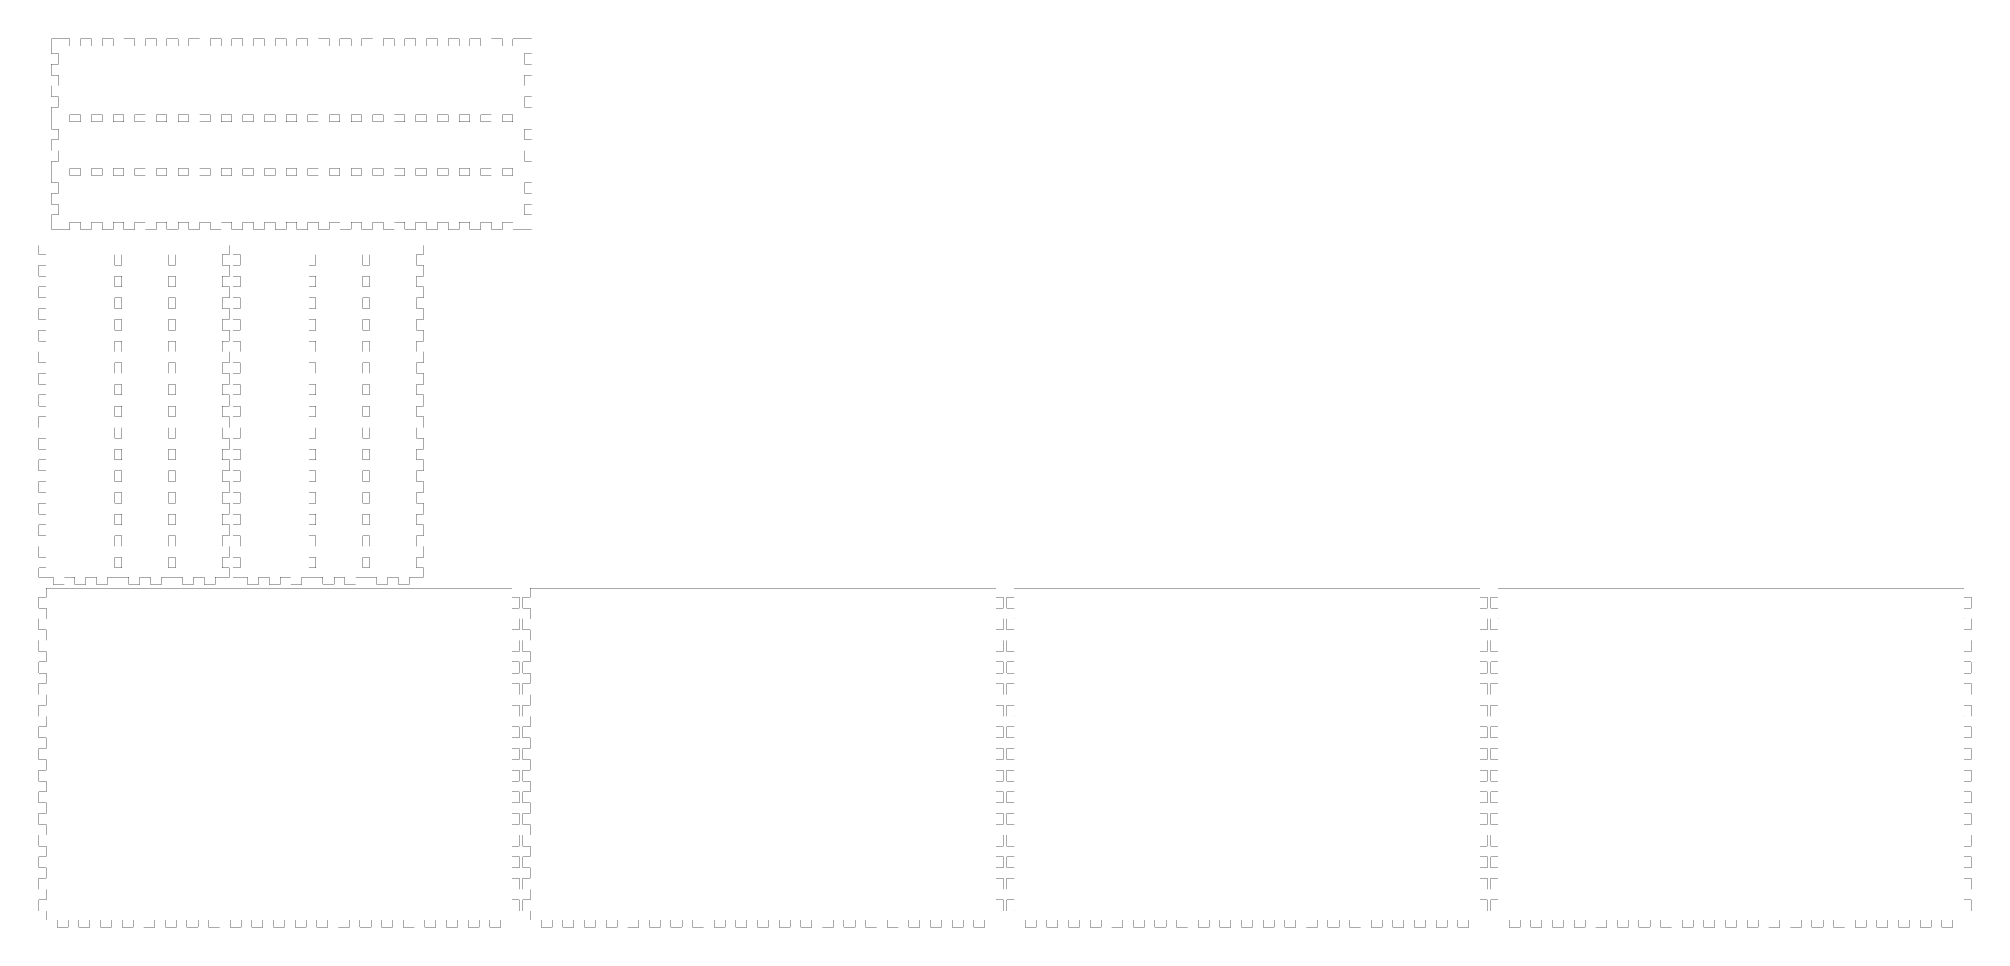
# Model space of a CAD drawing. Extents: x 1 to 1342, y 1 to 618.
import ezdxf

# ---------------------------------------------------------------- set-up
doc = ezdxf.new("R2010")
doc.units = 0
doc.layers.get('0').update_dxf_attribs({"linetype": 'CONTINUOUS'})

msp = doc.modelspace()

# ---------------------------------------------------------------- linework, layer by layer
at = {"color": 0, "const_width": 0.2}
for points in [[(9.89983, 617.59), (9.89983, 612.592)], [(14.9999, 617.693), (10.0004, 617.693)], [(22.7225, 617.693), (14.9724, 617.693)], [(22.8231, 612.592), (22.8231, 617.59), (22.8231, 617.608), (22.7928, 617.664), (22.739, 617.693), (22.7225, 617.693)], [(30.2231, 617.693), (30.2052, 617.693), (30.1515, 617.664), (30.1225, 617.608), (30.1225, 617.59)], [(30.1225, 617.59), (30.1225, 612.592), (30.1225, 612.609), (30.1515, 612.662), (30.2052, 612.694), (30.2231, 612.694)], [(37.7239, 617.693), (30.2231, 617.693)], [(37.8245, 612.592), (37.8245, 617.59), (37.8245, 617.608), (37.7941, 617.664), (37.7402, 617.693), (37.7239, 617.693)], [(45.2243, 617.693), (45.2067, 617.693), (45.1527, 617.664), (45.1238, 617.608), (45.1238, 617.59)], [(45.1238, 617.59), (45.1238, 612.592), (45.1238, 612.609), (45.1527, 612.662), (45.2067, 612.694), (45.2243, 612.694)], [(52.7251, 617.693), (45.2243, 617.693)], [(52.8257, 612.592), (52.8257, 617.59), (52.8257, 617.608), (52.7953, 617.664), (52.7417, 617.693), (52.7251, 617.693)], [(60.2259, 617.693), (60.2079, 617.693), (60.1543, 617.664), (60.1253, 617.608), (60.1253, 617.59)], [(60.1253, 617.59), (60.1253, 612.592), (60.1253, 612.609), (60.1543, 612.662), (60.2079, 612.694), (60.2259, 612.694)], [(67.7263, 617.693), (60.2259, 617.693)], [(67.8272, 612.592), (67.8272, 617.59), (67.8272, 617.608), (67.7968, 617.664), (67.7429, 617.693), (67.7263, 617.693)], [(75.227, 617.693), (75.209, 617.693), (75.1554, 617.664), (75.1265, 617.608), (75.1265, 617.59)], [(75.1265, 617.59), (75.1265, 612.592), (75.1265, 612.609), (75.1554, 612.662), (75.209, 612.694), (75.227, 612.694)], [(82.7278, 617.693), (75.227, 617.693)], [(82.8283, 612.592), (82.8283, 617.59), (82.8283, 617.608), (82.798, 617.664), (82.7444, 617.693), (82.7278, 617.693)], [(90.2286, 617.693), (90.2106, 617.693), (90.1569, 617.664), (90.1277, 617.608), (90.1277, 617.59)], [(90.1277, 617.59), (90.1277, 612.592), (90.1277, 612.609), (90.1569, 612.662), (90.2106, 612.694), (90.2286, 612.694)], [(97.729, 617.693), (90.2286, 617.693)], [(97.8299, 612.592), (97.8299, 617.59), (97.8299, 617.608), (97.7995, 617.664), (97.7456, 617.693), (97.729, 617.693)], [(105.23, 617.693), (105.212, 617.693), (105.158, 617.664), (105.129, 617.608), (105.129, 617.59)], [(105.129, 617.59), (105.129, 612.592), (105.129, 612.609), (105.158, 612.662), (105.212, 612.694), (105.23, 612.694)], [(112.73, 617.693), (105.23, 617.693)], [(112.831, 612.592), (112.831, 617.59), (112.831, 617.608), (112.801, 617.664), (112.747, 617.693), (112.73, 617.693)], [(120.231, 617.693), (120.213, 617.693), (120.159, 617.664), (120.13, 617.608), (120.13, 617.59)], [(120.13, 617.59), (120.13, 612.592), (120.13, 612.609), (120.159, 612.662), (120.213, 612.694), (120.231, 612.694)], [(127.732, 617.693), (120.231, 617.693)], [(127.832, 612.592), (127.832, 617.59), (127.832, 617.608), (127.802, 617.664), (127.748, 617.693), (127.732, 617.693)], [(135.232, 617.693), (135.214, 617.693), (135.161, 617.664), (135.132, 617.608), (135.132, 617.59)], [(135.132, 617.59), (135.132, 612.592), (135.132, 612.609), (135.161, 612.662), (135.214, 612.694), (135.232, 612.694)], [(142.733, 617.693), (135.232, 617.693)], [(142.834, 612.592), (142.834, 617.59), (142.834, 617.608), (142.803, 617.664), (142.75, 617.693), (142.733, 617.693)], [(150.234, 617.693), (150.216, 617.693), (150.162, 617.664), (150.133, 617.608), (150.133, 617.59)], [(150.133, 617.59), (150.133, 612.592), (150.133, 612.609), (150.162, 612.662), (150.216, 612.694), (150.234, 612.694)], [(157.734, 617.693), (150.234, 617.693)], [(157.835, 612.592), (157.835, 617.59), (157.835, 617.608), (157.805, 617.664), (157.751, 617.693), (157.734, 617.693)], [(165.235, 617.693), (165.217, 617.693), (165.163, 617.664), (165.135, 617.608), (165.135, 617.59)], [(165.135, 617.59), (165.135, 612.592), (165.135, 612.609), (165.163, 612.662), (165.217, 612.694), (165.235, 612.694)], [(172.736, 617.693), (165.235, 617.693)], [(172.836, 612.592), (172.836, 617.59), (172.836, 617.608), (172.806, 617.664), (172.752, 617.693), (172.736, 617.693)], [(180.236, 617.693), (180.218, 617.693), (180.165, 617.664), (180.136, 617.608), (180.136, 617.59)], [(180.136, 617.59), (180.136, 612.592), (180.136, 612.609), (180.165, 612.662), (180.218, 612.694), (180.236, 612.694)], [(187.737, 617.693), (180.236, 617.693)], [(187.838, 612.592), (187.838, 617.59), (187.838, 617.608), (187.807, 617.664), (187.754, 617.693), (187.737, 617.693)], [(195.238, 617.693), (195.22, 617.693), (195.166, 617.664), (195.137, 617.608), (195.137, 617.59)], [(195.137, 617.59), (195.137, 612.592), (195.137, 612.609), (195.166, 612.662), (195.22, 612.694), (195.238, 612.694)], [(202.738, 617.693), (195.238, 617.693)], [(202.839, 612.592), (202.839, 617.59), (202.839, 617.608), (202.809, 617.664), (202.755, 617.693), (202.738, 617.693)], [(210.239, 617.693), (210.221, 617.693), (210.167, 617.664), (210.138, 617.608), (210.138, 617.59)], [(210.138, 617.59), (210.138, 612.592), (210.138, 612.609), (210.167, 612.662), (210.221, 612.694), (210.239, 612.694)], [(217.74, 617.693), (210.239, 617.693)], [(217.84, 612.592), (217.84, 617.59), (217.84, 617.608), (217.81, 617.664), (217.756, 617.693), (217.74, 617.693)], [(225.24, 617.693), (225.223, 617.693), (225.169, 617.664), (225.14, 617.608), (225.14, 617.59)], [(225.14, 617.59), (225.14, 612.592), (225.14, 612.609), (225.169, 612.662), (225.223, 612.694), (225.24, 612.694)], [(232.741, 617.693), (225.24, 617.693)], [(232.841, 612.592), (232.841, 617.59), (232.841, 617.608), (232.811, 617.664), (232.757, 617.693), (232.741, 617.693)], [(240.242, 617.693), (240.224, 617.693), (240.17, 617.664), (240.141, 617.608), (240.141, 617.59)], [(240.141, 617.59), (240.141, 612.592), (240.141, 612.609), (240.17, 612.662), (240.224, 612.694), (240.242, 612.694)], [(247.742, 617.693), (240.242, 617.693)], [(247.843, 612.592), (247.843, 617.59), (247.843, 617.608), (247.813, 617.664), (247.759, 617.693), (247.742, 617.693)], [(255.243, 617.693), (255.225, 617.693), (255.171, 617.664), (255.142, 617.608), (255.142, 617.59)], [(255.142, 617.59), (255.142, 612.592), (255.142, 612.609), (255.171, 612.662), (255.225, 612.694), (255.243, 612.694)], [(262.744, 617.693), (255.243, 617.693)], [(262.844, 612.592), (262.844, 617.59), (262.844, 617.608), (262.814, 617.664), (262.76, 617.693), (262.744, 617.693)], [(270.244, 617.693), (270.226, 617.693), (270.173, 617.664), (270.144, 617.608), (270.144, 617.59)], [(270.144, 617.59), (270.144, 612.592), (270.144, 612.609), (270.173, 612.662), (270.226, 612.694), (270.244, 612.694)], [(277.745, 617.693), (270.244, 617.693)], [(277.846, 612.592), (277.846, 617.59), (277.846, 617.608), (277.815, 617.664), (277.761, 617.693), (277.745, 617.693)], [(285.246, 617.693), (285.228, 617.693), (285.174, 617.664), (285.145, 617.608), (285.145, 617.59)], [(285.145, 617.59), (285.145, 612.592), (285.145, 612.609), (285.174, 612.662), (285.228, 612.694), (285.246, 612.694)], [(292.746, 617.693), (285.246, 617.693)], [(292.847, 612.592), (292.847, 617.59), (292.847, 617.608), (292.816, 617.664), (292.763, 617.693), (292.746, 617.693)], [(300.247, 617.693), (300.229, 617.693), (300.175, 617.664), (300.147, 617.608), (300.147, 617.59)], [(300.147, 617.59), (300.147, 612.592), (300.147, 612.609), (300.175, 612.662), (300.229, 612.694), (300.247, 612.694)], [(307.747, 617.693), (300.247, 617.693)], [(307.848, 612.592), (307.848, 617.59), (307.848, 617.608), (307.818, 617.664), (307.764, 617.693), (307.747, 617.693)], [(315.248, 617.693), (315.23, 617.693), (315.177, 617.664), (315.148, 617.608), (315.148, 617.59)], [(315.148, 617.59), (315.148, 612.592), (315.148, 612.609), (315.177, 612.662), (315.23, 612.694), (315.248, 612.694)], [(322.749, 617.693), (315.248, 617.693)], [(322.85, 612.592), (322.85, 617.59), (322.85, 617.608), (322.819, 617.664), (322.766, 617.693), (322.749, 617.693)], [(330.25, 617.693), (330.232, 617.693), (330.178, 617.664), (330.149, 617.608), (330.149, 617.59)], [(330.149, 617.59), (330.149, 612.592), (330.149, 612.609), (330.178, 612.662), (330.232, 612.694), (330.25, 612.694)], [(338, 617.693), (330.25, 617.693)], [(343.001, 617.693), (338, 617.693)], [(343.1, 612.592), (343.1, 617.59)], [(9.89983, 612.592), (9.89983, 607.586)], [(9.89983, 607.586), (9.89983, 607.568), (9.92875, 607.515), (9.98252, 607.483), (10.0004, 607.483)], [(10.0004, 607.483), (14.9999, 607.483), (14.982, 607.483), (14.9283, 607.515), (14.8994, 607.568), (14.8994, 607.586)], [(14.8994, 607.586), (14.8994, 600.082), (14.8994, 600.1), (14.9283, 600.156), (14.982, 600.184), (14.9999, 600.184)], [(30.2231, 612.694), (22.7225, 612.694), (22.739, 612.694), (22.7928, 612.662), (22.8231, 612.609), (22.8231, 612.592)], [(45.2243, 612.694), (37.7239, 612.694), (37.7402, 612.694), (37.7941, 612.662), (37.8245, 612.609), (37.8245, 612.592)], [(60.2259, 612.694), (52.7251, 612.694), (52.7417, 612.694), (52.7953, 612.662), (52.8257, 612.609), (52.8257, 612.592)], [(75.227, 612.694), (67.7263, 612.694), (67.7429, 612.694), (67.7968, 612.662), (67.8272, 612.609), (67.8272, 612.592)], [(90.2286, 612.694), (82.7278, 612.694), (82.7444, 612.694), (82.798, 612.662), (82.8283, 612.609), (82.8283, 612.592)], [(105.23, 612.694), (97.729, 612.694), (97.7456, 612.694), (97.7995, 612.662), (97.8299, 612.609), (97.8299, 612.592)], [(120.231, 612.694), (112.73, 612.694), (112.747, 612.694), (112.801, 612.662), (112.831, 612.609), (112.831, 612.592)], [(135.232, 612.694), (127.732, 612.694), (127.748, 612.694), (127.802, 612.662), (127.832, 612.609), (127.832, 612.592)], [(150.234, 612.694), (142.733, 612.694), (142.75, 612.694), (142.803, 612.662), (142.834, 612.609), (142.834, 612.592)], [(165.235, 612.694), (157.734, 612.694), (157.751, 612.694), (157.805, 612.662), (157.835, 612.609), (157.835, 612.592)], [(180.236, 612.694), (172.736, 612.694), (172.752, 612.694), (172.806, 612.662), (172.836, 612.609), (172.836, 612.592)], [(195.238, 612.694), (187.737, 612.694), (187.754, 612.694), (187.807, 612.662), (187.838, 612.609), (187.838, 612.592)], [(210.239, 612.694), (202.738, 612.694), (202.755, 612.694), (202.809, 612.662), (202.839, 612.609), (202.839, 612.592)], [(225.24, 612.694), (217.74, 612.694), (217.756, 612.694), (217.81, 612.662), (217.84, 612.609), (217.84, 612.592)], [(240.242, 612.694), (232.741, 612.694), (232.757, 612.694), (232.811, 612.662), (232.841, 612.609), (232.841, 612.592)], [(255.243, 612.694), (247.742, 612.694), (247.759, 612.694), (247.813, 612.662), (247.843, 612.609), (247.843, 612.592)], [(270.244, 612.694), (262.744, 612.694), (262.76, 612.694), (262.814, 612.662), (262.844, 612.609), (262.844, 612.592)], [(285.246, 612.694), (277.745, 612.694), (277.761, 612.694), (277.815, 612.662), (277.846, 612.609), (277.846, 612.592)], [(300.247, 612.694), (292.746, 612.694), (292.763, 612.694), (292.816, 612.662), (292.847, 612.609), (292.847, 612.592)], [(315.248, 612.694), (307.747, 612.694), (307.764, 612.694), (307.818, 612.662), (307.848, 612.609), (307.848, 612.592)], [(330.25, 612.694), (322.749, 612.694), (322.766, 612.694), (322.819, 612.662), (322.85, 612.609), (322.85, 612.592)], [(338.1, 600.089), (338.1, 607.589), (338.1, 607.572), (338.07, 607.519), (338.016, 607.487), (338, 607.487)], [(338, 607.487), (342.999, 607.487), (343.016, 607.487), (343.069, 607.519), (343.1, 607.572), (343.1, 607.589)], [(343.1, 607.589), (343.1, 612.595)], [(14.9999, 600.184), (10.0004, 600.184), (9.98252, 600.184), (9.92875, 600.156), (9.89983, 600.1), (9.89983, 600.082)], [(9.89983, 600.082), (9.89983, 592.582)], [(9.89983, 592.582), (9.89983, 592.564), (9.92875, 592.511), (9.98252, 592.483), (10.0004, 592.483)], [(10.0004, 592.483), (14.9999, 592.483), (14.982, 592.483), (14.9283, 592.511), (14.8994, 592.564), (14.8994, 592.582)], [(14.8994, 592.582), (14.8994, 585.082), (14.8994, 585.1), (14.9283, 585.152), (14.982, 585.184), (14.9999, 585.184)], [(342.999, 600.188), (338, 600.188), (338.016, 600.188), (338.07, 600.16), (338.1, 600.107), (338.1, 600.089)], [(338.1, 585.085), (338.1, 592.586), (338.1, 592.571), (338.07, 592.515), (338.016, 592.487), (338, 592.487)], [(338, 592.487), (342.999, 592.487), (343.016, 592.487), (343.069, 592.515), (343.1, 592.571), (343.1, 592.586)], [(343.1, 600.089), (343.1, 600.107), (343.069, 600.16), (343.016, 600.188), (342.999, 600.188)], [(343.1, 592.586), (343.1, 600.089)], [(14.9999, 585.184), (10.0004, 585.184), (9.98252, 585.184), (9.92875, 585.152), (9.89983, 585.1), (9.89983, 585.082)], [(9.89983, 585.082), (9.89983, 577.582)], [(9.89983, 577.582), (9.89983, 577.564), (9.92875, 577.511), (9.98252, 577.48), (10.0004, 577.48)], [(10.0004, 577.48), (14.9999, 577.48), (14.982, 577.48), (14.9283, 577.511), (14.8994, 577.564), (14.8994, 577.582)], [(14.8994, 577.582), (14.8994, 570.082), (14.8994, 570.099), (14.9283, 570.152), (14.982, 570.181), (14.9999, 570.181)], [(342.999, 585.188), (338, 585.188), (338.016, 585.188), (338.07, 585.156), (338.1, 585.103), (338.1, 585.085)], [(338.1, 570.085), (338.1, 577.585), (338.1, 577.568), (338.07, 577.515), (338.016, 577.483), (338, 577.483)], [(338, 577.483), (342.999, 577.483), (343.016, 577.483), (343.069, 577.515), (343.1, 577.568), (343.1, 577.585)], [(343.1, 585.085), (343.1, 585.103), (343.069, 585.156), (343.016, 585.188), (342.999, 585.188)], [(343.1, 577.585), (343.1, 585.085)], [(14.9999, 570.181), (10.0004, 570.181), (9.98252, 570.181), (9.92875, 570.152), (9.89983, 570.099), (9.89983, 570.082)], [(9.89983, 570.082), (9.89983, 565.072)], [(9.89983, 565.076), (9.89983, 560.077)], [(9.89983, 565.076), (9.89983, 560.077)], [(342.999, 570.184), (338, 570.184), (338.016, 570.184), (338.07, 570.156), (338.1, 570.103), (338.1, 570.085)], [(343.1, 570.085), (343.1, 570.103), (343.069, 570.156), (343.016, 570.184), (342.999, 570.184)], [(343.1, 565.076), (343.1, 570.085)], [(343.1, 560.077), (343.1, 565.076)], [(343.1, 560.077), (343.1, 565.076)], [(9.89983, 560.077), (9.89983, 555.205)], [(9.89983, 555.205), (9.89983, 555.188), (9.92875, 555.135), (9.98252, 555.103), (10.0004, 555.103)], [(10.0004, 555.103), (14.9999, 555.103), (14.982, 555.103), (14.9283, 555.135), (14.8994, 555.188), (14.8994, 555.205)], [(14.8994, 555.205), (14.8994, 547.705), (14.8994, 547.723), (14.9283, 547.776), (14.982, 547.804), (14.9999, 547.804)], [(338.1, 547.705), (338.1, 555.209), (338.1, 555.191), (338.07, 555.138), (338.016, 555.106), (338, 555.106)], [(338, 555.106), (342.999, 555.106), (343.016, 555.106), (343.069, 555.138), (343.1, 555.191), (343.1, 555.209)], [(343.1, 555.209), (343.1, 560.081)], [(14.9999, 547.804), (10.0004, 547.804), (9.98252, 547.804), (9.92875, 547.776), (9.89983, 547.723), (9.89983, 547.705)], [(9.89983, 547.705), (9.89983, 540.205)], [(9.89983, 540.205), (9.89983, 540.187), (9.92875, 540.135), (9.98252, 540.103), (10.0004, 540.103)], [(10.0004, 540.103), (14.9999, 540.103), (14.982, 540.103), (14.9283, 540.135), (14.8994, 540.187), (14.8994, 540.205)], [(14.8994, 540.205), (14.8994, 532.702), (14.8994, 532.719), (14.9283, 532.776), (14.982, 532.804), (14.9999, 532.804)], [(342.999, 547.807), (338, 547.807), (338.016, 547.807), (338.07, 547.779), (338.1, 547.726), (338.1, 547.705)], [(338.1, 532.705), (338.1, 540.205), (338.1, 540.191), (338.07, 540.135), (338.016, 540.106), (338, 540.106)], [(338, 540.106), (342.999, 540.106), (343.016, 540.106), (343.069, 540.135), (343.1, 540.191), (343.1, 540.205)], [(343.1, 547.705), (343.1, 547.726), (343.069, 547.779), (343.016, 547.807), (342.999, 547.807)], [(343.1, 540.205), (343.1, 547.705)], [(14.9999, 532.804), (10.0004, 532.804), (9.98252, 532.804), (9.92875, 532.776), (9.89983, 532.719), (9.89983, 532.702)], [(9.89983, 532.702), (9.89983, 527.83)], [(9.89983, 527.833), (9.89983, 522.834)], [(9.89983, 527.833), (9.89983, 522.834)], [(9.89983, 522.834), (9.89983, 517.962)], [(342.999, 532.807), (338, 532.807), (338.016, 532.807), (338.07, 532.776), (338.1, 532.723), (338.1, 532.705)], [(343.1, 532.705), (343.1, 532.723), (343.069, 532.776), (343.016, 532.807), (342.999, 532.807)], [(343.1, 527.833), (343.1, 532.705)], [(343.1, 522.834), (343.1, 527.833)], [(343.1, 522.834), (343.1, 527.833)], [(343.1, 517.966), (343.1, 522.834)], [(9.89983, 517.962), (9.89983, 517.948), (9.92875, 517.892), (9.98252, 517.864), (10.0004, 517.864)], [(14.9999, 510.565), (10.0004, 510.565), (9.98252, 510.565), (9.92875, 510.533), (9.89983, 510.48), (9.89983, 510.462)], [(9.89983, 510.462), (9.89983, 502.962)], [(10.0004, 517.864), (14.9999, 517.864), (14.982, 517.864), (14.9283, 517.892), (14.8994, 517.948), (14.8994, 517.962)], [(14.8994, 517.962), (14.8994, 510.462), (14.8994, 510.48), (14.9283, 510.533), (14.982, 510.565), (14.9999, 510.565)], [(338.1, 510.462), (338.1, 517.966), (338.1, 517.948), (338.07, 517.895), (338.016, 517.864), (338, 517.864)], [(338, 517.864), (342.999, 517.864), (343.016, 517.864), (343.069, 517.895), (343.1, 517.948), (343.1, 517.966)], [(342.999, 510.565), (338, 510.565), (338.016, 510.565), (338.07, 510.536), (338.1, 510.484), (338.1, 510.462)], [(343.1, 510.462), (343.1, 510.484), (343.069, 510.536), (343.016, 510.565), (342.999, 510.565)], [(343.1, 502.962), (343.1, 510.462)], [(9.89983, 502.962), (9.89983, 502.945), (9.92875, 502.892), (9.98252, 502.86), (10.0004, 502.86)], [(10.0004, 502.86), (14.9999, 502.86), (14.982, 502.86), (14.9283, 502.892), (14.8994, 502.945), (14.8994, 502.962)], [(14.8994, 502.962), (14.8994, 495.462), (14.8994, 495.48), (14.9283, 495.533), (14.982, 495.561), (14.9999, 495.561)], [(338.1, 495.462), (338.1, 502.962), (338.1, 502.948), (338.07, 502.892), (338.016, 502.864), (338, 502.864)], [(338, 502.864), (342.999, 502.864), (343.016, 502.864), (343.069, 502.892), (343.1, 502.948), (343.1, 502.962)], [(14.9999, 495.561), (10.0004, 495.561), (9.98252, 495.561), (9.92875, 495.533), (9.89983, 495.48), (9.89983, 495.462)], [(9.89983, 495.462), (9.89983, 490.59)], [(9.89983, 490.59), (9.89983, 485.592)], [(10.0004, 485.493), (14.9999, 485.493)], [(14.9999, 485.493), (22.75, 485.493)], [(22.8506, 485.592), (22.8506, 490.59), (22.8506, 490.576), (22.8203, 490.52), (22.7666, 490.492), (22.75, 490.492)], [(22.75, 490.492), (30.2507, 490.492), (30.2328, 490.492), (30.179, 490.52), (30.1501, 490.576), (30.1501, 490.59)], [(22.75, 485.493), (22.7666, 485.493), (22.8203, 485.521), (22.8506, 485.574), (22.8506, 485.592)], [(30.1501, 490.59), (30.1501, 485.592), (30.1501, 485.574), (30.179, 485.521), (30.2328, 485.493), (30.2507, 485.493)], [(30.2507, 485.493), (37.7515, 485.493)], [(37.852, 485.592), (37.852, 490.59), (37.852, 490.576), (37.8217, 490.52), (37.768, 490.492), (37.7515, 490.492)], [(37.7515, 490.492), (45.2519, 490.492), (45.2342, 490.492), (45.1803, 490.52), (45.1513, 490.576), (45.1513, 490.59)], [(37.7515, 485.493), (37.768, 485.493), (37.8217, 485.521), (37.852, 485.574), (37.852, 485.592)], [(45.1513, 490.59), (45.1513, 485.592), (45.1513, 485.574), (45.1803, 485.521), (45.2342, 485.493), (45.2519, 485.493)], [(45.2519, 485.493), (52.7526, 485.493)], [(52.8532, 485.592), (52.8532, 490.59), (52.8532, 490.576), (52.8228, 490.52), (52.7692, 490.492), (52.7526, 490.492)], [(52.7526, 490.492), (60.2534, 490.492), (60.2354, 490.492), (60.1818, 490.52), (60.1528, 490.576), (60.1528, 490.59)], [(52.7526, 485.493), (52.7692, 485.493), (52.8228, 485.521), (52.8532, 485.574), (52.8532, 485.592)], [(60.1528, 490.59), (60.1528, 485.592), (60.1528, 485.574), (60.1818, 485.521), (60.2354, 485.493), (60.2534, 485.493)], [(60.2534, 485.493), (67.7541, 485.493)], [(67.8547, 485.592), (67.8547, 490.59), (67.8547, 490.576), (67.8243, 490.52), (67.7704, 490.492), (67.7541, 490.492)], [(67.7541, 490.492), (75.2546, 490.492), (75.2369, 490.492), (75.1829, 490.52), (75.154, 490.576), (75.154, 490.59)], [(67.7541, 485.493), (67.7704, 485.493), (67.8243, 485.521), (67.8547, 485.574), (67.8547, 485.592)], [(75.154, 490.59), (75.154, 485.592), (75.154, 485.574), (75.1829, 485.521), (75.2369, 485.493), (75.2546, 485.493)], [(75.2546, 485.493), (82.7553, 485.493)], [(82.8559, 485.592), (82.8559, 490.59), (82.8559, 490.576), (82.8255, 490.52), (82.7719, 490.492), (82.7553, 490.492)], [(82.7553, 490.492), (90.2561, 490.492), (90.2381, 490.492), (90.1845, 490.52), (90.1555, 490.576), (90.1555, 490.59)], [(82.7553, 485.493), (82.7719, 485.493), (82.8255, 485.521), (82.8559, 485.574), (82.8559, 485.592)], [(90.1555, 490.59), (90.1555, 485.592), (90.1555, 485.574), (90.1845, 485.521), (90.2381, 485.493), (90.2561, 485.493)], [(90.2561, 485.493), (97.7565, 485.493)], [(97.8574, 485.592), (97.8574, 490.59), (97.8574, 490.576), (97.827, 490.52), (97.7731, 490.492), (97.7565, 490.492)], [(97.7565, 490.492), (105.257, 490.492), (105.239, 490.492), (105.186, 490.52), (105.157, 490.576), (105.157, 490.59)], [(97.7565, 485.493), (97.7731, 485.493), (97.827, 485.521), (97.8574, 485.574), (97.8574, 485.592)], [(105.157, 490.59), (105.157, 485.592), (105.157, 485.574), (105.186, 485.521), (105.239, 485.493), (105.257, 485.493)], [(105.257, 485.493), (112.758, 485.493)], [(112.859, 485.592), (112.859, 490.59), (112.859, 490.576), (112.828, 490.52), (112.775, 490.492), (112.758, 490.492)], [(112.758, 490.492), (120.259, 490.492), (120.241, 490.492), (120.187, 490.52), (120.158, 490.576), (120.158, 490.59)], [(112.758, 485.493), (112.775, 485.493), (112.828, 485.521), (112.859, 485.574), (112.859, 485.592)], [(120.158, 490.59), (120.158, 485.592), (120.158, 485.574), (120.187, 485.521), (120.241, 485.493), (120.259, 485.493)], [(120.259, 485.493), (127.759, 485.493)], [(127.86, 485.592), (127.86, 490.59), (127.86, 490.576), (127.83, 490.52), (127.776, 490.492), (127.759, 490.492)], [(127.759, 490.492), (135.26, 490.492), (135.242, 490.492), (135.188, 490.52), (135.159, 490.576), (135.159, 490.59)], [(127.759, 485.493), (127.776, 485.493), (127.83, 485.521), (127.86, 485.574), (127.86, 485.592)], [(135.159, 490.59), (135.159, 485.592), (135.159, 485.574), (135.188, 485.521), (135.242, 485.493), (135.26, 485.493)], [(135.26, 485.493), (142.761, 485.493)], [(142.861, 485.592), (142.861, 490.59), (142.861, 490.576), (142.831, 490.52), (142.777, 490.492), (142.761, 490.492)], [(142.761, 490.492), (150.261, 490.492), (150.243, 490.492), (150.189, 490.52), (150.161, 490.576), (150.161, 490.59)], [(142.761, 485.493), (142.777, 485.493), (142.831, 485.521), (142.861, 485.574), (142.861, 485.592)], [(150.161, 490.59), (150.161, 485.592), (150.161, 485.574), (150.189, 485.521), (150.243, 485.493), (150.261, 485.493)], [(150.261, 485.493), (157.762, 485.493)], [(157.862, 485.592), (157.862, 490.59), (157.862, 490.576), (157.832, 490.52), (157.778, 490.492), (157.762, 490.492)], [(157.762, 490.492), (165.263, 490.492), (165.245, 490.492), (165.191, 490.52), (165.162, 490.576), (165.162, 490.59)], [(157.762, 485.493), (157.778, 485.493), (157.832, 485.521), (157.862, 485.574), (157.862, 485.592)], [(165.162, 490.59), (165.162, 485.592), (165.162, 485.574), (165.191, 485.521), (165.245, 485.493), (165.263, 485.493)], [(165.263, 485.493), (172.763, 485.493)], [(172.864, 485.592), (172.864, 490.59), (172.864, 490.576), (172.834, 490.52), (172.78, 490.492), (172.763, 490.492)], [(172.763, 490.492), (180.264, 490.492), (180.246, 490.492), (180.192, 490.52), (180.163, 490.576), (180.163, 490.59)], [(172.763, 485.493), (172.78, 485.493), (172.834, 485.521), (172.864, 485.574), (172.864, 485.592)], [(180.163, 490.59), (180.163, 485.592), (180.163, 485.574), (180.192, 485.521), (180.246, 485.493), (180.264, 485.493)], [(180.264, 485.493), (187.765, 485.493)], [(187.865, 485.592), (187.865, 490.59), (187.865, 490.576), (187.835, 490.52), (187.781, 490.492), (187.765, 490.492)], [(187.765, 490.492), (195.265, 490.492), (195.247, 490.492), (195.194, 490.52), (195.165, 490.576), (195.165, 490.59)], [(187.765, 485.493), (187.781, 485.493), (187.835, 485.521), (187.865, 485.574), (187.865, 485.592)], [(195.165, 490.59), (195.165, 485.592), (195.165, 485.574), (195.194, 485.521), (195.247, 485.493), (195.265, 485.493)], [(195.265, 485.493), (202.766, 485.493)], [(202.867, 485.592), (202.867, 490.59), (202.867, 490.576), (202.836, 490.52), (202.782, 490.492), (202.766, 490.492)], [(202.766, 490.492), (210.266, 490.492), (210.248, 490.492), (210.195, 490.52), (210.166, 490.576), (210.166, 490.59)], [(202.766, 485.493), (202.782, 485.493), (202.836, 485.521), (202.867, 485.574), (202.867, 485.592)], [(210.166, 490.59), (210.166, 485.592), (210.166, 485.574), (210.195, 485.521), (210.248, 485.493), (210.266, 485.493)], [(210.266, 485.493), (217.767, 485.493)], [(217.868, 485.592), (217.868, 490.59), (217.868, 490.576), (217.837, 490.52), (217.784, 490.492), (217.767, 490.492)], [(217.767, 490.492), (225.268, 490.492), (225.25, 490.492), (225.196, 490.52), (225.167, 490.576), (225.167, 490.59)], [(217.767, 485.493), (217.784, 485.493), (217.837, 485.521), (217.868, 485.574), (217.868, 485.592)], [(225.167, 490.59), (225.167, 485.592), (225.167, 485.574), (225.196, 485.521), (225.25, 485.493), (225.268, 485.493)], [(225.268, 485.493), (232.768, 485.493)], [(232.869, 485.592), (232.869, 490.59), (232.869, 490.576), (232.839, 490.52), (232.785, 490.492), (232.768, 490.492)], [(232.768, 490.492), (240.269, 490.492), (240.251, 490.492), (240.198, 490.52), (240.169, 490.576), (240.169, 490.59)], [(232.768, 485.493), (232.785, 485.493), (232.839, 485.521), (232.869, 485.574), (232.869, 485.592)], [(240.169, 490.59), (240.169, 485.592), (240.169, 485.574), (240.198, 485.521), (240.251, 485.493), (240.269, 485.493)], [(240.269, 485.493), (247.77, 485.493)], [(247.87, 485.592), (247.87, 490.59), (247.87, 490.576), (247.84, 490.52), (247.787, 490.492), (247.77, 490.492)], [(247.77, 490.492), (255.271, 490.492), (255.253, 490.492), (255.199, 490.52), (255.17, 490.576), (255.17, 490.59)], [(247.77, 485.493), (247.787, 485.493), (247.84, 485.521), (247.87, 485.574), (247.87, 485.592)], [(255.17, 490.59), (255.17, 485.592), (255.17, 485.574), (255.199, 485.521), (255.253, 485.493), (255.271, 485.493)], [(255.271, 485.493), (262.771, 485.493)], [(262.872, 485.592), (262.872, 490.59), (262.872, 490.576), (262.842, 490.52), (262.788, 490.492), (262.771, 490.492)], [(262.771, 490.492), (270.272, 490.492), (270.254, 490.492), (270.2, 490.52), (270.171, 490.576), (270.171, 490.59)], [(262.771, 485.493), (262.788, 485.493), (262.842, 485.521), (262.872, 485.574), (262.872, 485.592)], [(270.171, 490.59), (270.171, 485.592), (270.171, 485.574), (270.2, 485.521), (270.254, 485.493), (270.272, 485.493)], [(270.272, 485.493), (277.773, 485.493)], [(277.873, 485.592), (277.873, 490.59), (277.873, 490.576), (277.843, 490.52), (277.789, 490.492), (277.773, 490.492)], [(277.773, 490.492), (285.273, 490.492), (285.255, 490.492), (285.201, 490.52), (285.172, 490.576), (285.172, 490.59)], [(277.773, 485.493), (277.789, 485.493), (277.843, 485.521), (277.873, 485.574), (277.873, 485.592)], [(285.172, 490.59), (285.172, 485.592), (285.172, 485.574), (285.201, 485.521), (285.255, 485.493), (285.273, 485.493)], [(285.273, 485.493), (292.774, 485.493)], [(292.874, 485.592), (292.874, 490.59), (292.874, 490.576), (292.844, 490.52), (292.79, 490.492), (292.774, 490.492)], [(292.774, 490.492), (300.275, 490.492), (300.257, 490.492), (300.203, 490.52), (300.174, 490.576), (300.174, 490.59)], [(292.774, 485.493), (292.79, 485.493), (292.844, 485.521), (292.874, 485.574), (292.874, 485.592)], [(300.174, 490.59), (300.174, 485.592), (300.174, 485.574), (300.203, 485.521), (300.257, 485.493), (300.275, 485.493)], [(300.275, 485.493), (307.775, 485.493)], [(307.876, 485.592), (307.876, 490.59), (307.876, 490.576), (307.846, 490.52), (307.792, 490.492), (307.775, 490.492)], [(307.775, 490.492), (315.276, 490.492), (315.258, 490.492), (315.204, 490.52), (315.175, 490.576), (315.175, 490.59)], [(307.775, 485.493), (307.792, 485.493), (307.846, 485.521), (307.876, 485.574), (307.876, 485.592)], [(315.175, 490.59), (315.175, 485.592), (315.175, 485.574), (315.204, 485.521), (315.258, 485.493), (315.276, 485.493)], [(315.276, 485.493), (322.776, 485.493)], [(322.877, 485.592), (322.877, 490.59), (322.877, 490.576), (322.847, 490.52), (322.793, 490.492), (322.776, 490.492)], [(322.776, 490.492), (330.277, 490.492), (330.259, 490.492), (330.206, 490.52), (330.177, 490.576), (330.177, 490.59)], [(322.776, 485.493), (322.793, 485.493), (322.847, 485.521), (322.877, 485.574), (322.877, 485.592)], [(330.177, 490.59), (330.177, 485.592), (330.177, 485.574), (330.206, 485.521), (330.259, 485.493), (330.277, 485.493)], [(330.277, 485.493), (338.027, 485.493)], [(342.999, 495.565), (338, 495.565), (338.016, 495.565), (338.07, 495.533), (338.1, 495.48), (338.1, 495.462)], [(338, 485.493), (343.001, 485.493)], [(343.1, 495.462), (343.1, 495.48), (343.069, 495.533), (343.016, 495.565), (342.999, 495.565)], [(343.1, 490.59), (343.1, 495.462)], [(343.1, 485.592), (343.1, 490.59)], [(6.35963, 474.461), (1.36012, 474.461), (1.34221, 474.461), (1.28846, 474.433), (1.25953, 474.38), (1.25953, 474.359)], [(1.25953, 474.359), (1.25953, 468.111)], [(53.8745, 474.461), (6.35963, 474.461)], [(58.874, 474.461), (53.8745, 474.461)], [(91.1158, 474.461), (58.874, 474.461)], [(96.1154, 474.461), (91.1158, 474.461)], [(128.357, 474.461), (96.1154, 474.461)], [(133.357, 474.461), (128.357, 474.461)], [(133.458, 474.359), (133.458, 474.38), (133.427, 474.433), (133.373, 474.461), (133.357, 474.461)], [(133.458, 468.111), (133.458, 474.359)], [(141.059, 474.461), (136.059, 474.461), (136.041, 474.461), (135.988, 474.433), (135.959, 474.38), (135.959, 474.359)], [(135.959, 474.359), (135.959, 468.111)], [(188.573, 474.461), (141.059, 474.461)], [(193.573, 474.461), (188.573, 474.461)], [(225.815, 474.461), (193.573, 474.461)], [(230.814, 474.461), (225.815, 474.461)], [(263.057, 474.461), (230.814, 474.461)], [(268.056, 474.461), (263.057, 474.461)], [(268.157, 474.359), (268.157, 474.38), (268.126, 474.433), (268.073, 474.461), (268.056, 474.461)], [(268.157, 468.111), (268.157, 474.359)], [(1.25953, 468.111), (1.25953, 468.094), (1.28846, 468.041), (1.34221, 468.009), (1.36012, 468.009)], [(6.35963, 460.71), (1.36012, 460.71), (1.34221, 460.71), (1.28846, 460.682), (1.25953, 460.629), (1.25953, 460.611)], [(1.25953, 460.611), (1.25953, 453.111)], [(1.36012, 468.009), (6.35963, 468.009), (6.34175, 468.009), (6.28798, 468.041), (6.25905, 468.094), (6.25905, 468.111)], [(6.25905, 468.111), (6.25905, 460.611), (6.25905, 460.629), (6.28798, 460.682), (6.34175, 460.71), (6.35963, 460.71)], [(128.458, 460.611), (128.458, 468.111), (128.458, 468.094), (128.428, 468.041), (128.374, 468.009), (128.357, 468.009)], [(128.357, 468.009), (133.357, 468.009), (133.373, 468.009), (133.427, 468.041), (133.458, 468.094), (133.458, 468.111)], [(133.357, 460.71), (128.357, 460.71), (128.374, 460.71), (128.428, 460.682), (128.458, 460.629), (128.458, 460.611)], [(133.458, 460.611), (133.458, 460.629), (133.427, 460.682), (133.373, 460.71), (133.357, 460.71)], [(133.458, 453.111), (133.458, 460.611)], [(135.959, 468.111), (135.959, 468.094), (135.988, 468.041), (136.041, 468.009), (136.059, 468.009)], [(141.059, 460.71), (136.059, 460.71), (136.041, 460.71), (135.988, 460.682), (135.959, 460.629), (135.959, 460.611)], [(135.959, 460.611), (135.959, 453.111)], [(136.059, 468.009), (141.059, 468.009), (141.041, 468.009), (140.987, 468.041), (140.958, 468.094), (140.958, 468.111)], [(140.958, 468.111), (140.958, 460.611), (140.958, 460.629), (140.987, 460.682), (141.041, 460.71), (141.059, 460.71)], [(263.157, 460.611), (263.157, 468.111), (263.157, 468.094), (263.127, 468.041), (263.073, 468.009), (263.057, 468.009)], [(263.057, 468.009), (268.056, 468.009), (268.073, 468.009), (268.126, 468.041), (268.157, 468.094), (268.157, 468.111)], [(268.056, 460.71), (263.057, 460.71), (263.073, 460.71), (263.127, 460.682), (263.157, 460.629), (263.157, 460.611)], [(268.157, 460.611), (268.157, 460.629), (268.126, 460.682), (268.073, 460.71), (268.056, 460.71)], [(268.157, 453.111), (268.157, 460.611)], [(1.25953, 453.111), (1.25953, 453.094), (1.28846, 453.041), (1.34221, 453.009), (1.36012, 453.009)], [(6.35963, 445.71), (1.36012, 445.71), (1.34221, 445.71), (1.28846, 445.682), (1.25953, 445.629), (1.25953, 445.608)], [(1.25953, 445.608), (1.25953, 438.108)], [(1.36012, 453.009), (6.35963, 453.009), (6.34175, 453.009), (6.28798, 453.041), (6.25905, 453.094), (6.25905, 453.111)], [(6.25905, 453.111), (6.25905, 445.608), (6.25905, 445.629), (6.28798, 445.682), (6.34175, 445.71), (6.35963, 445.71)], [(128.458, 445.608), (128.458, 453.111), (128.458, 453.094), (128.428, 453.041), (128.374, 453.009), (128.357, 453.009)], [(128.357, 453.009), (133.357, 453.009), (133.373, 453.009), (133.427, 453.041), (133.458, 453.094), (133.458, 453.111)], [(133.357, 445.71), (128.357, 445.71), (128.374, 445.71), (128.428, 445.682), (128.458, 445.629), (128.458, 445.608)], [(133.458, 445.608), (133.458, 445.629), (133.427, 445.682), (133.373, 445.71), (133.357, 445.71)], [(133.458, 438.108), (133.458, 445.608)], [(135.959, 453.111), (135.959, 453.094), (135.988, 453.041), (136.041, 453.009), (136.059, 453.009)], [(141.059, 445.71), (136.059, 445.71), (136.041, 445.71), (135.988, 445.682), (135.959, 445.629), (135.959, 445.608)], [(135.959, 445.608), (135.959, 438.108)], [(136.059, 453.009), (141.059, 453.009), (141.041, 453.009), (140.987, 453.041), (140.958, 453.094), (140.958, 453.111)], [(140.958, 453.111), (140.958, 445.608), (140.958, 445.629), (140.987, 445.682), (141.041, 445.71), (141.059, 445.71)], [(263.157, 445.608), (263.157, 453.111), (263.157, 453.094), (263.127, 453.041), (263.073, 453.009), (263.057, 453.009)], [(263.057, 453.009), (268.056, 453.009), (268.073, 453.009), (268.126, 453.041), (268.157, 453.094), (268.157, 453.111)], [(268.056, 445.71), (263.057, 445.71), (263.073, 445.71), (263.127, 445.682), (263.157, 445.629), (263.157, 445.608)], [(268.157, 445.608), (268.157, 445.629), (268.126, 445.682), (268.073, 445.71), (268.056, 445.71)], [(268.157, 438.108), (268.157, 445.608)], [(1.25953, 438.108), (1.25953, 438.094), (1.28846, 438.037), (1.34221, 438.009), (1.36012, 438.009)], [(6.35963, 430.71), (1.36012, 430.71), (1.34221, 430.71), (1.28846, 430.678), (1.25953, 430.625), (1.25953, 430.608)], [(1.25953, 430.608), (1.25953, 423.108)], [(1.36012, 438.009), (6.35963, 438.009), (6.34175, 438.009), (6.28798, 438.037), (6.25905, 438.094), (6.25905, 438.108)], [(6.25905, 438.108), (6.25905, 430.608), (6.25905, 430.625), (6.28798, 430.678), (6.34175, 430.71), (6.35963, 430.71)], [(128.458, 430.608), (128.458, 438.108), (128.458, 438.094), (128.428, 438.037), (128.374, 438.009), (128.357, 438.009)], [(128.357, 438.009), (133.357, 438.009), (133.373, 438.009), (133.427, 438.037), (133.458, 438.094), (133.458, 438.108)], [(133.357, 430.71), (128.357, 430.71), (128.374, 430.71), (128.428, 430.678), (128.458, 430.625), (128.458, 430.608)], [(133.458, 430.608), (133.458, 430.625), (133.427, 430.678), (133.373, 430.71), (133.357, 430.71)], [(133.458, 423.108), (133.458, 430.608)], [(135.959, 438.108), (135.959, 438.094), (135.988, 438.037), (136.041, 438.009), (136.059, 438.009)], [(141.059, 430.71), (136.059, 430.71), (136.041, 430.71), (135.988, 430.678), (135.959, 430.625), (135.959, 430.608)], [(135.959, 430.608), (135.959, 423.108)], [(136.059, 438.009), (141.059, 438.009), (141.041, 438.009), (140.987, 438.037), (140.958, 438.094), (140.958, 438.108)], [(140.958, 438.108), (140.958, 430.608), (140.958, 430.625), (140.987, 430.678), (141.041, 430.71), (141.059, 430.71)], [(263.157, 430.608), (263.157, 438.108), (263.157, 438.094), (263.127, 438.037), (263.073, 438.009), (263.057, 438.009)], [(263.057, 438.009), (268.056, 438.009), (268.073, 438.009), (268.126, 438.037), (268.157, 438.094), (268.157, 438.108)], [(268.056, 430.71), (263.057, 430.71), (263.073, 430.71), (263.127, 430.678), (263.157, 430.625), (263.157, 430.608)], [(268.157, 430.608), (268.157, 430.625), (268.126, 430.678), (268.073, 430.71), (268.056, 430.71)], [(268.157, 423.108), (268.157, 430.608)], [(1.25953, 423.108), (1.25953, 423.09), (1.28846, 423.037), (1.34221, 423.005), (1.36012, 423.005)], [(6.35963, 415.706), (1.36012, 415.706), (1.34221, 415.706), (1.28846, 415.678), (1.25953, 415.625), (1.25953, 415.607)], [(1.25953, 415.607), (1.25953, 408.107)], [(1.36012, 423.005), (6.35963, 423.005), (6.34175, 423.005), (6.28798, 423.037), (6.25905, 423.09), (6.25905, 423.108)], [(6.25905, 423.108), (6.25905, 415.607), (6.25905, 415.625), (6.28798, 415.678), (6.34175, 415.706), (6.35963, 415.706)], [(128.458, 415.607), (128.458, 423.108), (128.458, 423.09), (128.428, 423.037), (128.374, 423.005), (128.357, 423.005)], [(128.357, 423.005), (133.357, 423.005), (133.373, 423.005), (133.427, 423.037), (133.458, 423.09), (133.458, 423.108)], [(133.357, 415.706), (128.357, 415.706), (128.374, 415.706), (128.428, 415.678), (128.458, 415.625), (128.458, 415.607)], [(133.458, 415.607), (133.458, 415.625), (133.427, 415.678), (133.373, 415.706), (133.357, 415.706)], [(133.458, 408.107), (133.458, 415.607)], [(135.959, 423.108), (135.959, 423.09), (135.988, 423.037), (136.041, 423.005), (136.059, 423.005)], [(141.059, 415.706), (136.059, 415.706), (136.041, 415.706), (135.988, 415.678), (135.959, 415.625), (135.959, 415.607)], [(135.959, 415.607), (135.959, 408.107)], [(136.059, 423.005), (141.059, 423.005), (141.041, 423.005), (140.987, 423.037), (140.958, 423.09), (140.958, 423.108)], [(140.958, 423.108), (140.958, 415.607), (140.958, 415.625), (140.987, 415.678), (141.041, 415.706), (141.059, 415.706)], [(263.157, 415.607), (263.157, 423.108), (263.157, 423.09), (263.127, 423.037), (263.073, 423.005), (263.057, 423.005)], [(263.057, 423.005), (268.056, 423.005), (268.073, 423.005), (268.126, 423.037), (268.157, 423.09), (268.157, 423.108)], [(268.056, 415.706), (263.057, 415.706), (263.073, 415.706), (263.127, 415.678), (263.157, 415.625), (263.157, 415.607)], [(268.157, 415.607), (268.157, 415.625), (268.126, 415.678), (268.073, 415.706), (268.056, 415.706)], [(268.157, 408.107), (268.157, 415.607)], [(1.25953, 408.107), (1.25953, 408.09), (1.28846, 408.037), (1.34221, 408.005), (1.36012, 408.005)], [(1.36012, 408.005), (6.35963, 408.005), (6.34175, 408.005), (6.28798, 408.037), (6.25905, 408.09), (6.25905, 408.107)], [(6.25905, 408.107), (6.25905, 400.604), (6.25905, 400.625), (6.28798, 400.678), (6.34175, 400.706), (6.35963, 400.706)], [(128.458, 400.604), (128.458, 408.107), (128.458, 408.09), (128.428, 408.037), (128.374, 408.005), (128.357, 408.005)], [(128.357, 408.005), (133.357, 408.005), (133.373, 408.005), (133.427, 408.037), (133.458, 408.09), (133.458, 408.107)], [(135.959, 408.107), (135.959, 408.09), (135.988, 408.037), (136.041, 408.005), (136.059, 408.005)], [(136.059, 408.005), (141.059, 408.005), (141.041, 408.005), (140.987, 408.037), (140.958, 408.09), (140.958, 408.107)], [(140.958, 408.107), (140.958, 400.604), (140.958, 400.625), (140.987, 400.678), (141.041, 400.706), (141.059, 400.706)], [(263.157, 400.604), (263.157, 408.107), (263.157, 408.09), (263.127, 408.037), (263.073, 408.005), (263.057, 408.005)], [(263.057, 408.005), (268.056, 408.005), (268.073, 408.005), (268.126, 408.037), (268.157, 408.09), (268.157, 408.107)], [(6.35963, 400.706), (1.36012, 400.706), (1.34221, 400.706), (1.28846, 400.678), (1.25953, 400.625), (1.25953, 400.604)], [(1.25953, 400.604), (1.25953, 393.104)], [(1.25953, 393.104), (1.25953, 393.09), (1.28846, 393.033), (1.34221, 393.005), (1.36012, 393.005)], [(1.36012, 393.005), (6.35963, 393.005), (6.34175, 393.005), (6.28798, 393.033), (6.25905, 393.09), (6.25905, 393.104)], [(6.25905, 393.104), (6.25905, 385.604), (6.25905, 385.621), (6.28798, 385.674), (6.34175, 385.706), (6.35963, 385.706)], [(133.357, 400.706), (128.357, 400.706), (128.374, 400.706), (128.428, 400.678), (128.458, 400.625), (128.458, 400.604)], [(128.458, 385.604), (128.458, 393.104), (128.458, 393.09), (128.428, 393.033), (128.374, 393.005), (128.357, 393.005)], [(128.357, 393.005), (133.357, 393.005), (133.373, 393.005), (133.427, 393.033), (133.458, 393.09), (133.458, 393.104)], [(133.458, 400.604), (133.458, 400.625), (133.427, 400.678), (133.373, 400.706), (133.357, 400.706)], [(133.458, 393.104), (133.458, 400.604)], [(141.059, 400.706), (136.059, 400.706), (136.041, 400.706), (135.988, 400.678), (135.959, 400.625), (135.959, 400.604)], [(135.959, 400.604), (135.959, 393.104)], [(135.959, 393.104), (135.959, 393.09), (135.988, 393.033), (136.041, 393.005), (136.059, 393.005)], [(136.059, 393.005), (141.059, 393.005), (141.041, 393.005), (140.987, 393.033), (140.958, 393.09), (140.958, 393.104)], [(140.958, 393.104), (140.958, 385.604), (140.958, 385.621), (140.987, 385.674), (141.041, 385.706), (141.059, 385.706)], [(268.056, 400.706), (263.057, 400.706), (263.073, 400.706), (263.127, 400.678), (263.157, 400.625), (263.157, 400.604)], [(263.157, 385.604), (263.157, 393.104), (263.157, 393.09), (263.127, 393.033), (263.073, 393.005), (263.057, 393.005)], [(263.057, 393.005), (268.056, 393.005), (268.073, 393.005), (268.126, 393.033), (268.157, 393.09), (268.157, 393.104)], [(268.157, 400.604), (268.157, 400.625), (268.126, 400.678), (268.073, 400.706), (268.056, 400.706)], [(268.157, 393.104), (268.157, 400.604)], [(6.35963, 385.706), (1.36012, 385.706), (1.34221, 385.706), (1.28846, 385.674), (1.25953, 385.621), (1.25953, 385.604)], [(1.25953, 385.604), (1.25953, 378.104)], [(1.25953, 378.104), (1.25953, 378.086), (1.28846, 378.033), (1.34221, 378.001), (1.36012, 378.001)], [(1.36012, 378.001), (6.35963, 378.001), (6.34175, 378.001), (6.28798, 378.033), (6.25905, 378.086), (6.25905, 378.104)], [(6.25905, 378.104), (6.25905, 370.604), (6.25905, 370.621), (6.28798, 370.674), (6.34175, 370.702), (6.35963, 370.702)], [(133.357, 385.706), (128.357, 385.706), (128.374, 385.706), (128.428, 385.674), (128.458, 385.621), (128.458, 385.604)], [(128.458, 370.604), (128.458, 378.104), (128.458, 378.086), (128.428, 378.033), (128.374, 378.001), (128.357, 378.001)], [(128.357, 378.001), (133.357, 378.001), (133.373, 378.001), (133.427, 378.033), (133.458, 378.086), (133.458, 378.104)], [(133.458, 385.604), (133.458, 385.621), (133.427, 385.674), (133.373, 385.706), (133.357, 385.706)], [(133.458, 378.104), (133.458, 385.604)], [(141.059, 385.706), (136.059, 385.706), (136.041, 385.706), (135.988, 385.674), (135.959, 385.621), (135.959, 385.604)], [(135.959, 385.604), (135.959, 378.104)], [(135.959, 378.104), (135.959, 378.086), (135.988, 378.033), (136.041, 378.001), (136.059, 378.001)], [(136.059, 378.001), (141.059, 378.001), (141.041, 378.001), (140.987, 378.033), (140.958, 378.086), (140.958, 378.104)], [(140.958, 378.104), (140.958, 370.604), (140.958, 370.621), (140.987, 370.674), (141.041, 370.702), (141.059, 370.702)], [(268.056, 385.706), (263.057, 385.706), (263.073, 385.706), (263.127, 385.674), (263.157, 385.621), (263.157, 385.604)], [(263.157, 370.604), (263.157, 378.104), (263.157, 378.086), (263.127, 378.033), (263.073, 378.001), (263.057, 378.001)], [(263.057, 378.001), (268.056, 378.001), (268.073, 378.001), (268.126, 378.033), (268.157, 378.086), (268.157, 378.104)], [(268.157, 385.604), (268.157, 385.621), (268.126, 385.674), (268.073, 385.706), (268.056, 385.706)], [(268.157, 378.104), (268.157, 385.604)], [(6.35963, 370.702), (1.36012, 370.702), (1.34221, 370.702), (1.28846, 370.674), (1.25953, 370.621), (1.25953, 370.604)], [(1.25953, 370.604), (1.25953, 363.104)], [(1.25953, 363.104), (1.25953, 363.086), (1.28846, 363.033), (1.34221, 363.001), (1.36012, 363.001)], [(1.36012, 363.001), (6.35963, 363.001), (6.34175, 363.001), (6.28798, 363.033), (6.25905, 363.086), (6.25905, 363.104)], [(6.25905, 363.104), (6.25905, 355.6), (6.25905, 355.618), (6.28798, 355.674), (6.34175, 355.702), (6.35963, 355.702)], [(133.357, 370.702), (128.357, 370.702), (128.374, 370.702), (128.428, 370.674), (128.458, 370.621), (128.458, 370.604)], [(128.458, 355.6), (128.458, 363.104), (128.458, 363.086), (128.428, 363.033), (128.374, 363.001), (128.357, 363.001)], [(128.357, 363.001), (133.357, 363.001), (133.373, 363.001), (133.427, 363.033), (133.458, 363.086), (133.458, 363.104)], [(133.458, 370.604), (133.458, 370.621), (133.427, 370.674), (133.373, 370.702), (133.357, 370.702)], [(133.458, 363.104), (133.458, 370.604)], [(141.059, 370.702), (136.059, 370.702), (136.041, 370.702), (135.988, 370.674), (135.959, 370.621), (135.959, 370.604)], [(135.959, 370.604), (135.959, 363.104)], [(135.959, 363.104), (135.959, 363.086), (135.988, 363.033), (136.041, 363.001), (136.059, 363.001)], [(136.059, 363.001), (141.059, 363.001), (141.041, 363.001), (140.987, 363.033), (140.958, 363.086), (140.958, 363.104)], [(140.958, 363.104), (140.958, 355.6), (140.958, 355.618), (140.987, 355.674), (141.041, 355.702), (141.059, 355.702)], [(268.056, 370.702), (263.057, 370.702), (263.073, 370.702), (263.127, 370.674), (263.157, 370.621), (263.157, 370.604)], [(263.157, 355.6), (263.157, 363.104), (263.157, 363.086), (263.127, 363.033), (263.073, 363.001), (263.057, 363.001)], [(263.057, 363.001), (268.056, 363.001), (268.073, 363.001), (268.126, 363.033), (268.157, 363.086), (268.157, 363.104)], [(268.157, 370.604), (268.157, 370.621), (268.126, 370.674), (268.073, 370.702), (268.056, 370.702)], [(268.157, 363.104), (268.157, 370.604)], [(6.35963, 355.702), (1.36012, 355.702), (1.34221, 355.702), (1.28846, 355.674), (1.25953, 355.618), (1.25953, 355.6)], [(1.25953, 355.6), (1.25953, 348.101)], [(133.357, 355.702), (128.357, 355.702), (128.374, 355.702), (128.428, 355.674), (128.458, 355.618), (128.458, 355.6)], [(133.458, 355.6), (133.458, 355.618), (133.427, 355.674), (133.373, 355.702), (133.357, 355.702)], [(133.458, 348.101), (133.458, 355.6)], [(141.059, 355.702), (136.059, 355.702), (136.041, 355.702), (135.988, 355.674), (135.959, 355.618), (135.959, 355.6)], [(135.959, 355.6), (135.959, 348.101)], [(268.056, 355.702), (263.057, 355.702), (263.073, 355.702), (263.127, 355.674), (263.157, 355.618), (263.157, 355.6)], [(268.157, 355.6), (268.157, 355.618), (268.126, 355.674), (268.073, 355.702), (268.056, 355.702)], [(268.157, 348.101), (268.157, 355.6)], [(1.25953, 348.101), (1.25953, 348.084), (1.28846, 348.03), (1.34221, 348), (1.36012, 348)], [(6.35963, 340.701), (1.36012, 340.701), (1.34221, 340.701), (1.28846, 340.672), (1.25953, 340.618), (1.25953, 340.6)], [(1.25953, 340.6), (1.25953, 333.099)], [(1.36012, 348), (6.35963, 348), (6.34175, 348), (6.28798, 348.03), (6.25905, 348.084), (6.25905, 348.101)], [(6.25905, 348.101), (6.25905, 340.6), (6.25905, 340.618), (6.28798, 340.672), (6.34175, 340.701), (6.35963, 340.701)], [(128.458, 340.6), (128.458, 348.101), (128.458, 348.084), (128.428, 348.03), (128.374, 348), (128.357, 348)], [(128.357, 348), (133.357, 348), (133.373, 348), (133.427, 348.03), (133.458, 348.084), (133.458, 348.101)], [(133.357, 340.701), (128.357, 340.701), (128.374, 340.701), (128.428, 340.672), (128.458, 340.618), (128.458, 340.6)], [(133.458, 340.6), (133.458, 340.618), (133.427, 340.672), (133.373, 340.701), (133.357, 340.701)], [(133.458, 333.099), (133.458, 340.6)], [(135.959, 348.101), (135.959, 348.084), (135.988, 348.03), (136.041, 348), (136.059, 348)], [(141.059, 340.701), (136.059, 340.701), (136.041, 340.701), (135.988, 340.672), (135.959, 340.618), (135.959, 340.6)], [(135.959, 340.6), (135.959, 333.099)], [(136.059, 348), (141.059, 348), (141.041, 348), (140.987, 348.03), (140.958, 348.084), (140.958, 348.101)], [(140.958, 348.101), (140.958, 340.6), (140.958, 340.618), (140.987, 340.672), (141.041, 340.701), (141.059, 340.701)], [(263.157, 340.6), (263.157, 348.101), (263.157, 348.084), (263.127, 348.03), (263.073, 348), (263.057, 348)], [(263.057, 348), (268.056, 348), (268.073, 348), (268.126, 348.03), (268.157, 348.084), (268.157, 348.101)], [(268.056, 340.701), (263.057, 340.701), (263.073, 340.701), (263.127, 340.672), (263.157, 340.618), (263.157, 340.6)], [(268.157, 340.6), (268.157, 340.618), (268.126, 340.672), (268.073, 340.701), (268.056, 340.701)], [(268.157, 333.099), (268.157, 340.6)], [(1.25953, 333.099), (1.25953, 333.083), (1.28846, 333.029), (1.34221, 332.999), (1.36012, 332.999)], [(6.35963, 325.699), (1.36012, 325.699), (1.34221, 325.699), (1.28846, 325.67), (1.25953, 325.617), (1.25953, 325.599)], [(1.25953, 325.599), (1.25953, 318.098)], [(1.36012, 332.999), (6.35963, 332.999), (6.34175, 332.999), (6.28798, 333.029), (6.25905, 333.083), (6.25905, 333.099)], [(6.25905, 333.099), (6.25905, 325.599), (6.25905, 325.617), (6.28798, 325.67), (6.34175, 325.699), (6.35963, 325.699)], [(128.458, 325.599), (128.458, 333.099), (128.458, 333.083), (128.428, 333.029), (128.374, 332.999), (128.357, 332.999)], [(128.357, 332.999), (133.357, 332.999), (133.373, 332.999), (133.427, 333.029), (133.458, 333.083), (133.458, 333.099)], [(133.357, 325.699), (128.357, 325.699), (128.374, 325.699), (128.428, 325.67), (128.458, 325.617), (128.458, 325.599)], [(133.458, 325.599), (133.458, 325.617), (133.427, 325.67), (133.373, 325.699), (133.357, 325.699)], [(133.458, 318.098), (133.458, 325.599)], [(135.959, 333.099), (135.959, 333.083), (135.988, 333.029), (136.041, 332.999), (136.059, 332.999)], [(141.059, 325.699), (136.059, 325.699), (136.041, 325.699), (135.988, 325.67), (135.959, 325.617), (135.959, 325.599)], [(135.959, 325.599), (135.959, 318.098)], [(136.059, 332.999), (141.059, 332.999), (141.041, 332.999), (140.987, 333.029), (140.958, 333.083), (140.958, 333.099)], [(140.958, 333.099), (140.958, 325.599), (140.958, 325.617), (140.987, 325.67), (141.041, 325.699), (141.059, 325.699)], [(263.157, 325.599), (263.157, 333.099), (263.157, 333.083), (263.127, 333.029), (263.073, 332.999), (263.057, 332.999)], [(263.057, 332.999), (268.056, 332.999), (268.073, 332.999), (268.126, 333.029), (268.157, 333.083), (268.157, 333.099)], [(268.056, 325.699), (263.057, 325.699), (263.073, 325.699), (263.127, 325.67), (263.157, 325.617), (263.157, 325.599)], [(268.157, 325.599), (268.157, 325.617), (268.126, 325.67), (268.073, 325.699), (268.056, 325.699)], [(268.157, 318.098), (268.157, 325.599)], [(1.25953, 318.098), (1.25953, 318.081), (1.28846, 318.028), (1.34221, 317.997), (1.36012, 317.997)], [(6.35963, 310.698), (1.36012, 310.698), (1.34221, 310.698), (1.28846, 310.669), (1.25953, 310.615), (1.25953, 310.598)], [(1.25953, 310.598), (1.25953, 303.097)], [(1.36012, 317.997), (6.35963, 317.997), (6.34175, 317.997), (6.28798, 318.028), (6.25905, 318.081), (6.25905, 318.098)], [(6.25905, 318.098), (6.25905, 310.598), (6.25905, 310.615), (6.28798, 310.669), (6.34175, 310.698), (6.35963, 310.698)], [(128.458, 310.598), (128.458, 318.098), (128.458, 318.081), (128.428, 318.028), (128.374, 317.997), (128.357, 317.997)], [(128.357, 317.997), (133.357, 317.997), (133.373, 317.997), (133.427, 318.028), (133.458, 318.081), (133.458, 318.098)], [(133.357, 310.698), (128.357, 310.698), (128.374, 310.698), (128.428, 310.669), (128.458, 310.615), (128.458, 310.598)], [(133.458, 310.598), (133.458, 310.615), (133.427, 310.669), (133.373, 310.698), (133.357, 310.698)], [(133.458, 303.097), (133.458, 310.598)], [(135.959, 318.098), (135.959, 318.081), (135.988, 318.028), (136.041, 317.997), (136.059, 317.997)], [(141.059, 310.698), (136.059, 310.698), (136.041, 310.698), (135.988, 310.669), (135.959, 310.615), (135.959, 310.598)], [(135.959, 310.598), (135.959, 303.097)], [(136.059, 317.997), (141.059, 317.997), (141.041, 317.997), (140.987, 318.028), (140.958, 318.081), (140.958, 318.098)], [(140.958, 318.098), (140.958, 310.598), (140.958, 310.615), (140.987, 310.669), (141.041, 310.698), (141.059, 310.698)], [(263.157, 310.598), (263.157, 318.098), (263.157, 318.081), (263.127, 318.028), (263.073, 317.997), (263.057, 317.997)], [(263.057, 317.997), (268.056, 317.997), (268.073, 317.997), (268.126, 318.028), (268.157, 318.081), (268.157, 318.098)], [(268.056, 310.698), (263.057, 310.698), (263.073, 310.698), (263.127, 310.669), (263.157, 310.615), (263.157, 310.598)], [(268.157, 310.598), (268.157, 310.615), (268.126, 310.669), (268.073, 310.698), (268.056, 310.698)], [(268.157, 303.097), (268.157, 310.598)], [(1.25953, 303.097), (1.25953, 303.08), (1.28846, 303.027), (1.34221, 302.996), (1.36012, 302.996)], [(6.35963, 295.697), (1.36012, 295.697), (1.34221, 295.697), (1.28846, 295.668), (1.25953, 295.614), (1.25953, 295.596)], [(1.25953, 295.596), (1.25953, 288.095)], [(1.36012, 302.996), (6.35963, 302.996), (6.34175, 302.996), (6.28798, 303.027), (6.25905, 303.08), (6.25905, 303.097)], [(6.25905, 303.097), (6.25905, 295.596), (6.25905, 295.614), (6.28798, 295.668), (6.34175, 295.697), (6.35963, 295.697)], [(128.458, 295.596), (128.458, 303.097), (128.458, 303.08), (128.428, 303.027), (128.374, 302.996), (128.357, 302.996)], [(128.357, 302.996), (133.357, 302.996), (133.373, 302.996), (133.427, 303.027), (133.458, 303.08), (133.458, 303.097)], [(133.357, 295.697), (128.357, 295.697), (128.374, 295.697), (128.428, 295.668), (128.458, 295.614), (128.458, 295.596)], [(133.458, 295.596), (133.458, 295.614), (133.427, 295.668), (133.373, 295.697), (133.357, 295.697)], [(133.458, 288.095), (133.458, 295.596)], [(135.959, 303.097), (135.959, 303.08), (135.988, 303.027), (136.041, 302.996), (136.059, 302.996)], [(141.059, 295.697), (136.059, 295.697), (136.041, 295.697), (135.988, 295.668), (135.959, 295.614), (135.959, 295.596)], [(135.959, 295.596), (135.959, 288.095)], [(136.059, 302.996), (141.059, 302.996), (141.041, 302.996), (140.987, 303.027), (140.958, 303.08), (140.958, 303.097)], [(140.958, 303.097), (140.958, 295.596), (140.958, 295.614), (140.987, 295.668), (141.041, 295.697), (141.059, 295.697)], [(263.157, 295.596), (263.157, 303.097), (263.157, 303.08), (263.127, 303.027), (263.073, 302.996), (263.057, 302.996)], [(263.057, 302.996), (268.056, 302.996), (268.073, 302.996), (268.126, 303.027), (268.157, 303.08), (268.157, 303.097)], [(268.056, 295.697), (263.057, 295.697), (263.073, 295.697), (263.127, 295.668), (263.157, 295.614), (263.157, 295.596)], [(268.157, 295.596), (268.157, 295.614), (268.126, 295.668), (268.073, 295.697), (268.056, 295.697)], [(268.157, 288.095), (268.157, 295.596)], [(1.25953, 288.095), (1.25953, 288.079), (1.28846, 288.025), (1.34221, 287.995), (1.36012, 287.995)], [(1.36012, 287.995), (6.35963, 287.995), (6.34175, 287.995), (6.28798, 288.025), (6.25905, 288.079), (6.25905, 288.095)], [(6.25905, 288.095), (6.25905, 280.595), (6.25905, 280.613), (6.28798, 280.666), (6.34175, 280.695), (6.35963, 280.695)], [(128.458, 280.595), (128.458, 288.095), (128.458, 288.079), (128.428, 288.025), (128.374, 287.995), (128.357, 287.995)], [(128.357, 287.995), (133.357, 287.995), (133.373, 287.995), (133.427, 288.025), (133.458, 288.079), (133.458, 288.095)], [(135.959, 288.095), (135.959, 288.079), (135.988, 288.025), (136.041, 287.995), (136.059, 287.995)], [(136.059, 287.995), (141.059, 287.995), (141.041, 287.995), (140.987, 288.025), (140.958, 288.079), (140.958, 288.095)], [(140.958, 288.095), (140.958, 280.595), (140.958, 280.613), (140.987, 280.666), (141.041, 280.695), (141.059, 280.695)], [(263.157, 280.595), (263.157, 288.095), (263.157, 288.079), (263.127, 288.025), (263.073, 287.995), (263.057, 287.995)], [(263.057, 287.995), (268.056, 287.995), (268.073, 287.995), (268.126, 288.025), (268.157, 288.079), (268.157, 288.095)], [(6.35963, 280.695), (1.36012, 280.695), (1.34221, 280.695), (1.28846, 280.666), (1.25953, 280.613), (1.25953, 280.595)], [(1.25953, 280.595), (1.25953, 273.094)], [(1.25953, 273.094), (1.25953, 273.078), (1.28846, 273.024), (1.34221, 272.994), (1.36012, 272.994)], [(1.36012, 272.994), (6.35963, 272.994), (6.34175, 272.994), (6.28798, 273.024), (6.25905, 273.078), (6.25905, 273.094)], [(6.25905, 273.094), (6.25905, 265.593), (6.25905, 265.611), (6.28798, 265.665), (6.34175, 265.694), (6.35963, 265.694)], [(133.357, 280.695), (128.357, 280.695), (128.374, 280.695), (128.428, 280.666), (128.458, 280.613), (128.458, 280.595)], [(128.458, 265.593), (128.458, 273.094), (128.458, 273.078), (128.428, 273.024), (128.374, 272.994), (128.357, 272.994)], [(128.357, 272.994), (133.357, 272.994), (133.373, 272.994), (133.427, 273.024), (133.458, 273.078), (133.458, 273.094)], [(133.458, 280.595), (133.458, 280.613), (133.427, 280.666), (133.373, 280.695), (133.357, 280.695)], [(133.458, 273.094), (133.458, 280.595)], [(141.059, 280.695), (136.059, 280.695), (136.041, 280.695), (135.988, 280.666), (135.959, 280.613), (135.959, 280.595)], [(135.959, 280.595), (135.959, 273.094)], [(135.959, 273.094), (135.959, 273.078), (135.988, 273.024), (136.041, 272.994), (136.059, 272.994)], [(136.059, 272.994), (141.059, 272.994), (141.041, 272.994), (140.987, 273.024), (140.958, 273.078), (140.958, 273.094)], [(140.958, 273.094), (140.958, 265.593), (140.958, 265.611), (140.987, 265.665), (141.041, 265.694), (141.059, 265.694)], [(268.056, 280.695), (263.057, 280.695), (263.073, 280.695), (263.127, 280.666), (263.157, 280.613), (263.157, 280.595)], [(263.157, 265.593), (263.157, 273.094), (263.157, 273.078), (263.127, 273.024), (263.073, 272.994), (263.057, 272.994)], [(263.057, 272.994), (268.056, 272.994), (268.073, 272.994), (268.126, 273.024), (268.157, 273.078), (268.157, 273.094)], [(268.157, 280.595), (268.157, 280.613), (268.126, 280.666), (268.073, 280.695), (268.056, 280.695)], [(268.157, 273.094), (268.157, 280.595)], [(6.35963, 265.694), (1.36012, 265.694), (1.34221, 265.694), (1.28846, 265.665), (1.25953, 265.611), (1.25953, 265.593)], [(1.25953, 265.593), (1.25953, 258.093)], [(1.25953, 258.093), (1.25953, 258.076), (1.28846, 258.022), (1.34221, 257.992), (1.36012, 257.992)], [(1.36012, 257.992), (6.35963, 257.992), (6.34175, 257.992), (6.28798, 258.022), (6.25905, 258.076), (6.25905, 258.093)], [(6.25905, 258.093), (6.25905, 250.592), (6.25905, 250.61), (6.28798, 250.664), (6.34175, 250.693), (6.35963, 250.693)], [(133.357, 265.694), (128.357, 265.694), (128.374, 265.694), (128.428, 265.665), (128.458, 265.611), (128.458, 265.593)], [(128.458, 250.592), (128.458, 258.093), (128.458, 258.076), (128.428, 258.022), (128.374, 257.992), (128.357, 257.992)], [(128.357, 257.992), (133.357, 257.992), (133.373, 257.992), (133.427, 258.022), (133.458, 258.076), (133.458, 258.093)], [(133.458, 265.593), (133.458, 265.611), (133.427, 265.665), (133.373, 265.694), (133.357, 265.694)], [(133.458, 258.093), (133.458, 265.593)], [(141.059, 265.694), (136.059, 265.694), (136.041, 265.694), (135.988, 265.665), (135.959, 265.611), (135.959, 265.593)], [(135.959, 265.593), (135.959, 258.093)], [(135.959, 258.093), (135.959, 258.076), (135.988, 258.022), (136.041, 257.992), (136.059, 257.992)], [(136.059, 257.992), (141.059, 257.992), (141.041, 257.992), (140.987, 258.022), (140.958, 258.076), (140.958, 258.093)], [(140.958, 258.093), (140.958, 250.592), (140.958, 250.61), (140.987, 250.664), (141.041, 250.693), (141.059, 250.693)], [(268.056, 265.694), (263.057, 265.694), (263.073, 265.694), (263.127, 265.665), (263.157, 265.611), (263.157, 265.593)], [(263.157, 250.592), (263.157, 258.093), (263.157, 258.076), (263.127, 258.022), (263.073, 257.992), (263.057, 257.992)], [(263.057, 257.992), (268.056, 257.992), (268.073, 257.992), (268.126, 258.022), (268.157, 258.076), (268.157, 258.093)], [(268.157, 265.593), (268.157, 265.611), (268.126, 265.665), (268.073, 265.694), (268.056, 265.694)], [(268.157, 258.093), (268.157, 265.593)], [(6.35963, 250.693), (1.36012, 250.693), (1.34221, 250.693), (1.28846, 250.664), (1.25953, 250.61), (1.25953, 250.592)], [(1.25953, 250.592), (1.25953, 244.343)], [(1.25953, 244.343), (1.25953, 244.326), (1.28846, 244.273), (1.34221, 244.242), (1.36012, 244.242)], [(1.36012, 244.242), (6.35963, 244.242)], [(6.35, 244.242), (11.3578, 244.242)], [(11.3578, 244.242), (11.3399, 244.242), (11.2861, 244.273), (11.2572, 244.326), (11.2572, 244.343)], [(11.2572, 244.343), (11.2572, 239.343), (11.2572, 239.327), (11.2861, 239.273), (11.3399, 239.243), (11.3578, 239.243)], [(18.9591, 239.343), (18.9591, 244.343), (18.9591, 244.326), (18.9288, 244.273), (18.875, 244.242), (18.8584, 244.242)], [(18.8584, 244.242), (26.3591, 244.242)], [(26.3591, 244.242), (26.3412, 244.242), (26.2874, 244.273), (26.2585, 244.326), (26.2585, 244.343)], [(26.2585, 244.343), (26.2585, 239.343), (26.2585, 239.327), (26.2874, 239.273), (26.3412, 239.243), (26.3591, 239.243)], [(33.9604, 239.343), (33.9604, 244.343), (33.9604, 244.326), (33.9301, 244.273), (33.8763, 244.242), (33.8598, 244.242)], [(33.8598, 244.242), (41.3604, 244.242)], [(41.3604, 244.242), (41.3424, 244.242), (41.2888, 244.273), (41.2598, 244.326), (41.2598, 244.343)], [(41.2598, 244.343), (41.2598, 239.343), (41.2598, 239.327), (41.2888, 239.273), (41.3424, 239.243), (41.3604, 239.243)], [(48.9617, 239.343), (48.9617, 244.343), (48.9617, 244.326), (48.9313, 244.273), (48.8777, 244.242), (48.8611, 244.242)], [(48.8611, 244.242), (53.8688, 244.242)], [(53.8688, 244.242), (58.8684, 244.242)], [(58.8684, 244.242), (63.7399, 244.242)], [(63.7399, 244.242), (63.7219, 244.242), (63.6683, 244.273), (63.6393, 244.326), (63.6393, 244.343)], [(63.6393, 244.343), (63.6393, 239.343), (63.6393, 239.327), (63.6683, 239.273), (63.7219, 239.243), (63.7399, 239.243)], [(71.3412, 239.343), (71.3412, 244.343), (71.3412, 244.326), (71.3109, 244.273), (71.2569, 244.242), (71.2403, 244.242)], [(71.2403, 244.242), (78.7411, 244.242)], [(78.7411, 244.242), (78.7231, 244.242), (78.6694, 244.273), (78.6405, 244.326), (78.6405, 244.343)], [(78.6405, 244.343), (78.6405, 239.343), (78.6405, 239.327), (78.6694, 239.273), (78.7231, 239.243), (78.7411, 239.243)], [(86.3424, 239.343), (86.3424, 244.343), (86.3424, 244.326), (86.312, 244.273), (86.2584, 244.242), (86.2418, 244.242)], [(86.2418, 244.242), (91.113, 244.242)], [(91.113, 244.242), (96.1125, 244.242)], [(96.1125, 244.242), (100.984, 244.242)], [(100.984, 244.242), (100.966, 244.242), (100.912, 244.273), (100.884, 244.326), (100.884, 244.343)], [(100.884, 244.343), (100.884, 239.343), (100.884, 239.327), (100.912, 239.273), (100.966, 239.243), (100.984, 239.243)], [(108.585, 239.343), (108.585, 244.343), (108.585, 244.326), (108.555, 244.273), (108.501, 244.242), (108.485, 244.242)], [(108.485, 244.242), (115.985, 244.242)], [(115.985, 244.242), (115.968, 244.242), (115.914, 244.273), (115.885, 244.326), (115.885, 244.343)], [(115.885, 244.343), (115.885, 239.343), (115.885, 239.327), (115.914, 239.273), (115.968, 239.243), (115.985, 239.243)], [(123.587, 239.343), (123.587, 244.343), (123.587, 244.326), (123.556, 244.273), (123.503, 244.242), (123.486, 244.242)], [(123.486, 244.242), (128.357, 244.242)], [(133.357, 250.693), (128.357, 250.693), (128.374, 250.693), (128.428, 250.664), (128.458, 250.61), (128.458, 250.592)], [(128.357, 244.242), (133.357, 244.242), (133.373, 244.242), (133.427, 244.273), (133.458, 244.326), (133.458, 244.343)], [(133.458, 250.592), (133.458, 250.61), (133.427, 250.664), (133.373, 250.693), (133.357, 250.693)], [(133.458, 244.343), (133.458, 250.592)], [(141.059, 250.693), (136.059, 250.693), (136.041, 250.693), (135.988, 250.664), (135.959, 250.61), (135.959, 250.592)], [(135.959, 250.592), (135.959, 244.343)], [(135.959, 244.343), (135.959, 244.326), (135.988, 244.273), (136.041, 244.242), (136.059, 244.242)], [(136.059, 244.242), (141.059, 244.242)], [(141.05, 244.242), (146.057, 244.242)], [(146.057, 244.242), (146.039, 244.242), (145.985, 244.273), (145.956, 244.326), (145.956, 244.343)], [(145.956, 244.343), (145.956, 239.343), (145.956, 239.327), (145.985, 239.273), (146.039, 239.243), (146.057, 239.243)], [(153.658, 239.343), (153.658, 244.343), (153.658, 244.326), (153.628, 244.273), (153.574, 244.242), (153.557, 244.242)], [(153.557, 244.242), (161.058, 244.242)], [(161.058, 244.242), (161.04, 244.242), (160.987, 244.273), (160.958, 244.326), (160.958, 244.343)], [(160.958, 244.343), (160.958, 239.343), (160.958, 239.327), (160.987, 239.273), (161.04, 239.243), (161.058, 239.243)], [(168.66, 239.343), (168.66, 244.343), (168.66, 244.326), (168.629, 244.273), (168.576, 244.242), (168.559, 244.242)], [(168.559, 244.242), (176.059, 244.242)], [(176.059, 244.242), (176.042, 244.242), (175.988, 244.273), (175.959, 244.326), (175.959, 244.343)], [(175.959, 244.343), (175.959, 239.343), (175.959, 239.327), (175.988, 239.273), (176.042, 239.243), (176.059, 239.243)], [(183.661, 239.343), (183.661, 244.343), (183.661, 244.326), (183.63, 244.273), (183.577, 244.242), (183.56, 244.242)], [(183.56, 244.242), (188.568, 244.242)], [(188.568, 244.242), (193.567, 244.242)], [(193.567, 244.242), (198.439, 244.242)], [(198.439, 244.242), (198.421, 244.242), (198.367, 244.273), (198.338, 244.326), (198.338, 244.343)], [(198.338, 244.343), (198.338, 239.343), (198.338, 239.327), (198.367, 239.273), (198.421, 239.243), (198.439, 239.243)], [(206.04, 239.343), (206.04, 244.343), (206.04, 244.326), (206.01, 244.273), (205.956, 244.242), (205.94, 244.242)], [(205.94, 244.242), (213.44, 244.242)], [(213.44, 244.242), (213.422, 244.242), (213.368, 244.273), (213.34, 244.326), (213.34, 244.343)], [(213.34, 244.343), (213.34, 239.343), (213.34, 239.327), (213.368, 239.273), (213.422, 239.243), (213.44, 239.243)], [(221.041, 239.343), (221.041, 244.343), (221.041, 244.326), (221.011, 244.273), (220.957, 244.242), (220.941, 244.242)], [(220.941, 244.242), (225.812, 244.242)], [(225.812, 244.242), (230.812, 244.242)], [(230.812, 244.242), (235.683, 244.242)], [(235.683, 244.242), (235.665, 244.242), (235.611, 244.273), (235.583, 244.326), (235.583, 244.343)], [(235.583, 244.343), (235.583, 239.343), (235.583, 239.327), (235.611, 239.273), (235.665, 239.243), (235.683, 239.243)], [(243.284, 239.343), (243.284, 244.343), (243.284, 244.326), (243.254, 244.273), (243.2, 244.242), (243.184, 244.242)], [(243.184, 244.242), (250.685, 244.242)], [(250.685, 244.242), (250.667, 244.242), (250.613, 244.273), (250.584, 244.326), (250.584, 244.343)], [(250.584, 244.343), (250.584, 239.343), (250.584, 239.327), (250.613, 239.273), (250.667, 239.243), (250.685, 239.243)], [(258.286, 239.343), (258.286, 244.343), (258.286, 244.326), (258.256, 244.273), (258.202, 244.242), (258.185, 244.242)], [(258.185, 244.242), (263.057, 244.242)], [(268.056, 250.693), (263.057, 250.693), (263.073, 250.693), (263.127, 250.664), (263.157, 250.61), (263.157, 250.592)], [(263.057, 244.242), (268.056, 244.242), (268.073, 244.242), (268.126, 244.273), (268.157, 244.326), (268.157, 244.343)], [(268.157, 250.592), (268.157, 250.61), (268.126, 250.664), (268.073, 250.693), (268.056, 250.693)], [(268.157, 244.343), (268.157, 250.592)], [(6.37755, 230.511), (1.37804, 230.511), (1.36012, 230.511), (1.30638, 230.482), (1.27744, 230.429), (1.27744, 230.411)], [(1.27744, 230.411), (1.27744, 222.91), (1.27744, 222.893), (1.30638, 222.84), (1.36012, 222.81), (1.37804, 222.81)], [(6.37755, 236.761), (6.35963, 236.761), (6.3059, 236.732), (6.27697, 236.678), (6.27697, 236.66)], [(6.27697, 236.66), (6.27697, 230.411)], [(6.27697, 230.411), (6.27697, 230.429), (6.3059, 230.482), (6.35963, 230.511), (6.37755, 230.511)], [(329.377, 236.761), (6.37755, 236.761)], [(11.3578, 239.243), (18.8584, 239.243), (18.875, 239.243), (18.9288, 239.273), (18.9591, 239.327), (18.9591, 239.343)], [(26.3591, 239.243), (33.8598, 239.243), (33.8763, 239.243), (33.9301, 239.273), (33.9604, 239.327), (33.9604, 239.343)], [(41.3604, 239.243), (48.8611, 239.243), (48.8777, 239.243), (48.9313, 239.273), (48.9617, 239.327), (48.9617, 239.343)], [(63.7399, 239.243), (71.2403, 239.243), (71.2569, 239.243), (71.3109, 239.273), (71.3412, 239.327), (71.3412, 239.343)], [(78.7411, 239.243), (86.2418, 239.243), (86.2584, 239.243), (86.312, 239.273), (86.3424, 239.327), (86.3424, 239.343)], [(100.984, 239.243), (108.485, 239.243), (108.501, 239.243), (108.555, 239.273), (108.585, 239.327), (108.585, 239.343)], [(115.985, 239.243), (123.486, 239.243), (123.503, 239.243), (123.556, 239.273), (123.587, 239.327), (123.587, 239.343)], [(146.057, 239.243), (153.557, 239.243), (153.574, 239.243), (153.628, 239.273), (153.658, 239.327), (153.658, 239.343)], [(161.058, 239.243), (168.559, 239.243), (168.576, 239.243), (168.629, 239.273), (168.66, 239.327), (168.66, 239.343)], [(176.059, 239.243), (183.56, 239.243), (183.577, 239.243), (183.63, 239.273), (183.661, 239.327), (183.661, 239.343)], [(198.439, 239.243), (205.94, 239.243), (205.956, 239.243), (206.01, 239.273), (206.04, 239.327), (206.04, 239.343)], [(213.44, 239.243), (220.941, 239.243), (220.957, 239.243), (221.011, 239.273), (221.041, 239.327), (221.041, 239.343)], [(235.683, 239.243), (243.184, 239.243), (243.2, 239.243), (243.254, 239.273), (243.284, 239.327), (243.284, 239.343)], [(250.685, 239.243), (258.185, 239.243), (258.202, 239.243), (258.256, 239.273), (258.286, 239.327), (258.286, 239.343)], [(329.478, 236.66), (329.478, 236.678), (329.448, 236.732), (329.394, 236.761), (329.377, 236.761)], [(334.377, 230.511), (329.377, 230.511), (329.394, 230.511), (329.448, 230.482), (329.478, 230.429), (329.478, 230.411)], [(329.478, 230.411), (329.478, 236.66)], [(334.477, 222.91), (334.477, 230.411), (334.477, 230.429), (334.447, 230.482), (334.393, 230.511), (334.377, 230.511)], [(342.077, 230.511), (337.078, 230.511), (337.06, 230.511), (337.006, 230.482), (336.977, 230.429), (336.977, 230.411)], [(336.977, 230.411), (336.977, 222.91), (336.977, 222.893), (337.006, 222.84), (337.06, 222.81), (337.078, 222.81)], [(342.077, 236.761), (342.059, 236.761), (342.006, 236.732), (341.977, 236.678), (341.977, 236.66)], [(341.977, 236.66), (341.977, 230.411)], [(341.977, 230.411), (341.977, 230.429), (342.006, 230.482), (342.059, 230.511), (342.077, 230.511)], [(665.078, 236.761), (342.077, 236.761)], [(665.177, 236.66), (665.177, 236.678), (665.148, 236.732), (665.092, 236.761), (665.078, 236.761)], [(670.077, 230.511), (665.078, 230.511), (665.092, 230.511), (665.148, 230.482), (665.177, 230.429), (665.177, 230.411)], [(665.177, 230.411), (665.177, 236.66)], [(670.175, 222.91), (670.175, 230.411), (670.175, 230.429), (670.147, 230.482), (670.094, 230.511), (670.077, 230.511)], [(677.778, 230.511), (672.779, 230.511), (672.761, 230.511), (672.705, 230.482), (672.677, 230.429), (672.677, 230.411)], [(672.677, 230.411), (672.677, 222.91), (672.677, 222.893), (672.705, 222.84), (672.761, 222.81), (672.779, 222.81)], [(677.778, 236.761), (677.76, 236.761), (677.704, 236.732), (677.676, 236.678), (677.676, 236.66)], [(677.676, 236.66), (677.676, 230.411)], [(677.676, 230.411), (677.676, 230.429), (677.704, 230.482), (677.76, 230.511), (677.778, 230.511)], [(1000.78, 236.761), (677.778, 236.761)], [(1000.88, 236.66), (1000.88, 236.678), (1000.85, 236.732), (1000.79, 236.761), (1000.78, 236.761)], [(1005.78, 230.511), (1000.78, 230.511), (1000.79, 230.511), (1000.85, 230.482), (1000.88, 230.429), (1000.88, 230.411)], [(1000.88, 230.411), (1000.88, 236.66)], [(1005.88, 222.91), (1005.88, 230.411), (1005.88, 230.429), (1005.85, 230.482), (1005.79, 230.511), (1005.78, 230.511)], [(1013.48, 230.511), (1008.48, 230.511), (1008.46, 230.511), (1008.4, 230.482), (1008.38, 230.429), (1008.38, 230.411)], [(1008.38, 230.411), (1008.38, 222.91), (1008.38, 222.893), (1008.4, 222.84), (1008.46, 222.81), (1008.48, 222.81)], [(1013.48, 236.761), (1013.46, 236.761), (1013.4, 236.732), (1013.38, 236.678), (1013.38, 236.66)], [(1013.38, 236.66), (1013.38, 230.411)], [(1013.38, 230.411), (1013.38, 230.429), (1013.4, 230.482), (1013.46, 230.511), (1013.48, 230.511)], [(1336.48, 236.761), (1013.48, 236.761)], [(1336.58, 236.66), (1336.58, 236.678), (1336.55, 236.732), (1336.49, 236.761), (1336.48, 236.761)], [(1341.48, 230.511), (1336.48, 230.511), (1336.49, 230.511), (1336.55, 230.482), (1336.58, 230.429), (1336.58, 230.411)], [(1336.58, 230.411), (1336.58, 236.66)], [(1341.58, 222.91), (1341.58, 230.411), (1341.58, 230.429), (1341.55, 230.482), (1341.49, 230.511), (1341.48, 230.511)], [(6.37755, 215.51), (1.37804, 215.51), (1.36012, 215.51), (1.30638, 215.481), (1.27744, 215.427), (1.27744, 215.409)], [(1.27744, 215.409), (1.27744, 207.909), (1.27744, 207.892), (1.30638, 207.838), (1.36012, 207.808), (1.37804, 207.808)], [(1.37804, 222.81), (6.37755, 222.81), (6.35963, 222.81), (6.3059, 222.84), (6.27697, 222.893), (6.27697, 222.91)], [(6.27697, 222.91), (6.27697, 215.409)], [(6.27697, 215.409), (6.27697, 215.427), (6.3059, 215.481), (6.35963, 215.51), (6.37755, 215.51)], [(329.478, 222.91), (329.478, 222.893), (329.448, 222.84), (329.394, 222.81), (329.377, 222.81)], [(329.377, 222.81), (334.377, 222.81), (334.393, 222.81), (334.447, 222.84), (334.477, 222.893), (334.477, 222.91)], [(334.377, 215.51), (329.377, 215.51), (329.394, 215.51), (329.448, 215.481), (329.478, 215.427), (329.478, 215.409)], [(329.478, 215.409), (329.478, 222.91)], [(334.477, 207.909), (334.477, 215.409), (334.477, 215.427), (334.447, 215.481), (334.393, 215.51), (334.377, 215.51)], [(342.077, 215.51), (337.078, 215.51), (337.06, 215.51), (337.006, 215.481), (336.977, 215.427), (336.977, 215.409)], [(336.977, 215.409), (336.977, 207.909), (336.977, 207.892), (337.006, 207.838), (337.06, 207.808), (337.078, 207.808)], [(337.078, 222.81), (342.077, 222.81), (342.059, 222.81), (342.006, 222.84), (341.977, 222.893), (341.977, 222.91)], [(341.977, 222.91), (341.977, 215.409)], [(341.977, 215.409), (341.977, 215.427), (342.006, 215.481), (342.059, 215.51), (342.077, 215.51)], [(665.177, 222.91), (665.177, 222.893), (665.148, 222.84), (665.092, 222.81), (665.078, 222.81)], [(665.078, 222.81), (670.077, 222.81), (670.094, 222.81), (670.147, 222.84), (670.175, 222.893), (670.175, 222.91)], [(670.077, 215.51), (665.078, 215.51), (665.092, 215.51), (665.148, 215.481), (665.177, 215.427), (665.177, 215.409)], [(665.177, 215.409), (665.177, 222.91)], [(670.175, 207.909), (670.175, 215.409), (670.175, 215.427), (670.147, 215.481), (670.094, 215.51), (670.077, 215.51)], [(677.778, 215.51), (672.779, 215.51), (672.761, 215.51), (672.705, 215.481), (672.677, 215.427), (672.677, 215.409)], [(672.677, 215.409), (672.677, 207.909), (672.677, 207.892), (672.705, 207.838), (672.761, 207.808), (672.779, 207.808)], [(672.779, 222.81), (677.778, 222.81), (677.76, 222.81), (677.704, 222.84), (677.676, 222.893), (677.676, 222.91)], [(677.676, 222.91), (677.676, 215.409)], [(677.676, 215.409), (677.676, 215.427), (677.704, 215.481), (677.76, 215.51), (677.778, 215.51)], [(1000.88, 222.91), (1000.88, 222.893), (1000.85, 222.84), (1000.79, 222.81), (1000.78, 222.81)], [(1000.78, 222.81), (1005.78, 222.81), (1005.79, 222.81), (1005.85, 222.84), (1005.88, 222.893), (1005.88, 222.91)], [(1005.78, 215.51), (1000.78, 215.51), (1000.79, 215.51), (1000.85, 215.481), (1000.88, 215.427), (1000.88, 215.409)], [(1000.88, 215.409), (1000.88, 222.91)], [(1005.88, 207.909), (1005.88, 215.409), (1005.88, 215.427), (1005.85, 215.481), (1005.79, 215.51), (1005.78, 215.51)], [(1013.48, 215.51), (1008.48, 215.51), (1008.46, 215.51), (1008.4, 215.481), (1008.38, 215.427), (1008.38, 215.409)], [(1008.38, 215.409), (1008.38, 207.909), (1008.38, 207.892), (1008.4, 207.838), (1008.46, 207.808), (1008.48, 207.808)], [(1008.48, 222.81), (1013.48, 222.81), (1013.46, 222.81), (1013.4, 222.84), (1013.38, 222.893), (1013.38, 222.91)], [(1013.38, 222.91), (1013.38, 215.409)], [(1013.38, 215.409), (1013.38, 215.427), (1013.4, 215.481), (1013.46, 215.51), (1013.48, 215.51)], [(1336.58, 222.91), (1336.58, 222.893), (1336.55, 222.84), (1336.49, 222.81), (1336.48, 222.81)], [(1336.48, 222.81), (1341.48, 222.81), (1341.49, 222.81), (1341.55, 222.84), (1341.58, 222.893), (1341.58, 222.91)], [(1341.48, 215.51), (1336.48, 215.51), (1336.49, 215.51), (1336.55, 215.481), (1336.58, 215.427), (1336.58, 215.409)], [(1336.58, 215.409), (1336.58, 222.91)], [(1341.58, 207.909), (1341.58, 215.409), (1341.58, 215.427), (1341.55, 215.481), (1341.49, 215.51), (1341.48, 215.51)], [(1.37804, 207.808), (6.37755, 207.808), (6.35963, 207.808), (6.3059, 207.838), (6.27697, 207.892), (6.27697, 207.909)], [(6.27697, 207.909), (6.27697, 200.408)], [(329.478, 207.909), (329.478, 207.892), (329.448, 207.838), (329.394, 207.808), (329.377, 207.808)], [(329.377, 207.808), (334.377, 207.808), (334.393, 207.808), (334.447, 207.838), (334.477, 207.892), (334.477, 207.909)], [(329.478, 200.408), (329.478, 207.909)], [(337.078, 207.808), (342.077, 207.808), (342.059, 207.808), (342.006, 207.838), (341.977, 207.892), (341.977, 207.909)], [(341.977, 207.909), (341.977, 200.408)], [(665.177, 207.909), (665.177, 207.892), (665.148, 207.838), (665.092, 207.808), (665.078, 207.808)], [(665.078, 207.808), (670.077, 207.808), (670.094, 207.808), (670.147, 207.838), (670.175, 207.892), (670.175, 207.909)], [(665.177, 200.408), (665.177, 207.909)], [(672.779, 207.808), (677.778, 207.808), (677.76, 207.808), (677.704, 207.838), (677.676, 207.892), (677.676, 207.909)], [(677.676, 207.909), (677.676, 200.408)], [(1000.88, 207.909), (1000.88, 207.892), (1000.85, 207.838), (1000.79, 207.808), (1000.78, 207.808)], [(1000.78, 207.808), (1005.78, 207.808), (1005.79, 207.808), (1005.85, 207.838), (1005.88, 207.892), (1005.88, 207.909)], [(1000.88, 200.408), (1000.88, 207.909)], [(1008.48, 207.808), (1013.48, 207.808), (1013.46, 207.808), (1013.4, 207.838), (1013.38, 207.892), (1013.38, 207.909)], [(1013.38, 207.909), (1013.38, 200.408)], [(1336.58, 207.909), (1336.58, 207.892), (1336.55, 207.838), (1336.49, 207.808), (1336.48, 207.808)], [(1336.48, 207.808), (1341.48, 207.808), (1341.49, 207.808), (1341.55, 207.838), (1341.58, 207.892), (1341.58, 207.909)], [(1336.58, 200.408), (1336.58, 207.909)], [(6.37755, 200.509), (1.37804, 200.509), (1.36012, 200.509), (1.30638, 200.48), (1.27744, 200.426), (1.27744, 200.408)], [(1.27744, 200.408), (1.27744, 192.907), (1.27744, 192.891), (1.30638, 192.837), (1.36012, 192.807), (1.37804, 192.807)], [(1.37804, 192.807), (6.37755, 192.807), (6.35963, 192.807), (6.3059, 192.837), (6.27697, 192.891), (6.27697, 192.907)], [(6.27697, 200.408), (6.27697, 200.426), (6.3059, 200.48), (6.35963, 200.509), (6.37755, 200.509)], [(6.27697, 192.907), (6.27697, 185.407)], [(334.377, 200.509), (329.377, 200.509), (329.394, 200.509), (329.448, 200.48), (329.478, 200.426), (329.478, 200.408)], [(329.478, 192.907), (329.478, 192.891), (329.448, 192.837), (329.394, 192.807), (329.377, 192.807)], [(329.377, 192.807), (334.377, 192.807), (334.393, 192.807), (334.447, 192.837), (334.477, 192.891), (334.477, 192.907)], [(329.478, 185.407), (329.478, 192.907)], [(334.477, 192.907), (334.477, 200.408), (334.477, 200.426), (334.447, 200.48), (334.393, 200.509), (334.377, 200.509)], [(342.077, 200.509), (337.078, 200.509), (337.06, 200.509), (337.006, 200.48), (336.977, 200.426), (336.977, 200.408)], [(336.977, 200.408), (336.977, 192.907), (336.977, 192.891), (337.006, 192.837), (337.06, 192.807), (337.078, 192.807)], [(337.078, 192.807), (342.077, 192.807), (342.059, 192.807), (342.006, 192.837), (341.977, 192.891), (341.977, 192.907)], [(341.977, 200.408), (341.977, 200.426), (342.006, 200.48), (342.059, 200.509), (342.077, 200.509)], [(341.977, 192.907), (341.977, 185.407)], [(670.077, 200.509), (665.078, 200.509), (665.092, 200.509), (665.148, 200.48), (665.177, 200.426), (665.177, 200.408)], [(665.177, 192.907), (665.177, 192.891), (665.148, 192.837), (665.092, 192.807), (665.078, 192.807)], [(665.078, 192.807), (670.077, 192.807), (670.094, 192.807), (670.147, 192.837), (670.175, 192.891), (670.175, 192.907)], [(665.177, 185.407), (665.177, 192.907)], [(670.175, 192.907), (670.175, 200.408), (670.175, 200.426), (670.147, 200.48), (670.094, 200.509), (670.077, 200.509)], [(677.778, 200.509), (672.779, 200.509), (672.761, 200.509), (672.705, 200.48), (672.677, 200.426), (672.677, 200.408)], [(672.677, 200.408), (672.677, 192.907), (672.677, 192.891), (672.705, 192.837), (672.761, 192.807), (672.779, 192.807)], [(672.779, 192.807), (677.778, 192.807), (677.76, 192.807), (677.704, 192.837), (677.676, 192.891), (677.676, 192.907)], [(677.676, 200.408), (677.676, 200.426), (677.704, 200.48), (677.76, 200.509), (677.778, 200.509)], [(677.676, 192.907), (677.676, 185.407)], [(1005.78, 200.509), (1000.78, 200.509), (1000.79, 200.509), (1000.85, 200.48), (1000.88, 200.426), (1000.88, 200.408)], [(1000.88, 192.907), (1000.88, 192.891), (1000.85, 192.837), (1000.79, 192.807), (1000.78, 192.807)], [(1000.78, 192.807), (1005.78, 192.807), (1005.79, 192.807), (1005.85, 192.837), (1005.88, 192.891), (1005.88, 192.907)], [(1000.88, 185.407), (1000.88, 192.907)], [(1005.88, 192.907), (1005.88, 200.408), (1005.88, 200.426), (1005.85, 200.48), (1005.79, 200.509), (1005.78, 200.509)], [(1013.48, 200.509), (1008.48, 200.509), (1008.46, 200.509), (1008.4, 200.48), (1008.38, 200.426), (1008.38, 200.408)], [(1008.38, 200.408), (1008.38, 192.907), (1008.38, 192.891), (1008.4, 192.837), (1008.46, 192.807), (1008.48, 192.807)], [(1008.48, 192.807), (1013.48, 192.807), (1013.46, 192.807), (1013.4, 192.837), (1013.38, 192.891), (1013.38, 192.907)], [(1013.38, 200.408), (1013.38, 200.426), (1013.4, 200.48), (1013.46, 200.509), (1013.48, 200.509)], [(1013.38, 192.907), (1013.38, 185.407)], [(1341.48, 200.509), (1336.48, 200.509), (1336.49, 200.509), (1336.55, 200.48), (1336.58, 200.426), (1336.58, 200.408)], [(1336.58, 192.907), (1336.58, 192.891), (1336.55, 192.837), (1336.49, 192.807), (1336.48, 192.807)], [(1336.48, 192.807), (1341.48, 192.807), (1341.49, 192.807), (1341.55, 192.837), (1341.58, 192.891), (1341.58, 192.907)], [(1336.58, 185.407), (1336.58, 192.907)], [(1341.58, 192.907), (1341.58, 200.408), (1341.58, 200.426), (1341.55, 200.48), (1341.49, 200.509), (1341.48, 200.509)], [(6.37755, 185.507), (1.37804, 185.507), (1.36012, 185.507), (1.30638, 185.479), (1.27744, 185.425), (1.27744, 185.407)], [(1.27744, 185.407), (1.27744, 177.906), (1.27744, 177.89), (1.30638, 177.836), (1.36012, 177.806), (1.37804, 177.806)], [(1.37804, 177.806), (6.37755, 177.806), (6.35963, 177.806), (6.3059, 177.836), (6.27697, 177.89), (6.27697, 177.906)], [(6.27697, 185.407), (6.27697, 185.425), (6.3059, 185.479), (6.35963, 185.507), (6.37755, 185.507)], [(6.27697, 177.906), (6.27697, 170.405)], [(334.377, 185.507), (329.377, 185.507), (329.394, 185.507), (329.448, 185.479), (329.478, 185.425), (329.478, 185.407)], [(329.478, 177.906), (329.478, 177.89), (329.448, 177.836), (329.394, 177.806), (329.377, 177.806)], [(329.377, 177.806), (334.377, 177.806), (334.393, 177.806), (334.447, 177.836), (334.477, 177.89), (334.477, 177.906)], [(329.478, 170.405), (329.478, 177.906)], [(334.477, 177.906), (334.477, 185.407), (334.477, 185.425), (334.447, 185.479), (334.393, 185.507), (334.377, 185.507)], [(342.077, 185.507), (337.078, 185.507), (337.06, 185.507), (337.006, 185.479), (336.977, 185.425), (336.977, 185.407)], [(336.977, 185.407), (336.977, 177.906), (336.977, 177.89), (337.006, 177.836), (337.06, 177.806), (337.078, 177.806)], [(337.078, 177.806), (342.077, 177.806), (342.059, 177.806), (342.006, 177.836), (341.977, 177.89), (341.977, 177.906)], [(341.977, 185.407), (341.977, 185.425), (342.006, 185.479), (342.059, 185.507), (342.077, 185.507)], [(341.977, 177.906), (341.977, 170.405)], [(670.077, 185.507), (665.078, 185.507), (665.092, 185.507), (665.148, 185.479), (665.177, 185.425), (665.177, 185.407)], [(665.177, 177.906), (665.177, 177.89), (665.148, 177.836), (665.092, 177.806), (665.078, 177.806)], [(665.078, 177.806), (670.077, 177.806), (670.094, 177.806), (670.147, 177.836), (670.175, 177.89), (670.175, 177.906)], [(665.177, 170.405), (665.177, 177.906)], [(670.175, 177.906), (670.175, 185.407), (670.175, 185.425), (670.147, 185.479), (670.094, 185.507), (670.077, 185.507)], [(677.778, 185.507), (672.779, 185.507), (672.761, 185.507), (672.705, 185.479), (672.677, 185.425), (672.677, 185.407)], [(672.677, 185.407), (672.677, 177.906), (672.677, 177.89), (672.705, 177.836), (672.761, 177.806), (672.779, 177.806)], [(672.779, 177.806), (677.778, 177.806), (677.76, 177.806), (677.704, 177.836), (677.676, 177.89), (677.676, 177.906)], [(677.676, 185.407), (677.676, 185.425), (677.704, 185.479), (677.76, 185.507), (677.778, 185.507)], [(677.676, 177.906), (677.676, 170.405)], [(1005.78, 185.507), (1000.78, 185.507), (1000.79, 185.507), (1000.85, 185.479), (1000.88, 185.425), (1000.88, 185.407)], [(1000.88, 177.906), (1000.88, 177.89), (1000.85, 177.836), (1000.79, 177.806), (1000.78, 177.806)], [(1000.78, 177.806), (1005.78, 177.806), (1005.79, 177.806), (1005.85, 177.836), (1005.88, 177.89), (1005.88, 177.906)], [(1000.88, 170.405), (1000.88, 177.906)], [(1005.88, 177.906), (1005.88, 185.407), (1005.88, 185.425), (1005.85, 185.479), (1005.79, 185.507), (1005.78, 185.507)], [(1013.48, 185.507), (1008.48, 185.507), (1008.46, 185.507), (1008.4, 185.479), (1008.38, 185.425), (1008.38, 185.407)], [(1008.38, 185.407), (1008.38, 177.906), (1008.38, 177.89), (1008.4, 177.836), (1008.46, 177.806), (1008.48, 177.806)], [(1008.48, 177.806), (1013.48, 177.806), (1013.46, 177.806), (1013.4, 177.836), (1013.38, 177.89), (1013.38, 177.906)], [(1013.38, 185.407), (1013.38, 185.425), (1013.4, 185.479), (1013.46, 185.507), (1013.48, 185.507)], [(1013.38, 177.906), (1013.38, 170.405)], [(1341.48, 185.507), (1336.48, 185.507), (1336.49, 185.507), (1336.55, 185.479), (1336.58, 185.425), (1336.58, 185.407)], [(1336.58, 177.906), (1336.58, 177.89), (1336.55, 177.836), (1336.49, 177.806), (1336.48, 177.806)], [(1336.48, 177.806), (1341.48, 177.806), (1341.49, 177.806), (1341.55, 177.836), (1341.58, 177.89), (1341.58, 177.906)], [(1336.58, 170.405), (1336.58, 177.906)], [(1341.58, 177.906), (1341.58, 185.407), (1341.58, 185.425), (1341.55, 185.479), (1341.49, 185.507), (1341.48, 185.507)], [(6.37755, 170.506), (1.37804, 170.506), (1.36012, 170.506), (1.30638, 170.477), (1.27744, 170.423), (1.27744, 170.405)], [(1.27744, 170.405), (1.27744, 162.905), (1.27744, 162.888), (1.30638, 162.834), (1.36012, 162.804), (1.37804, 162.804)], [(1.37804, 162.804), (6.37755, 162.804), (6.35963, 162.804), (6.3059, 162.834), (6.27697, 162.888), (6.27697, 162.905)], [(6.27697, 170.405), (6.27697, 170.423), (6.3059, 170.477), (6.35963, 170.506), (6.37755, 170.506)], [(6.27697, 162.905), (6.27697, 155.404)], [(334.377, 170.506), (329.377, 170.506), (329.394, 170.506), (329.448, 170.477), (329.478, 170.423), (329.478, 170.405)], [(329.478, 162.905), (329.478, 162.888), (329.448, 162.834), (329.394, 162.804), (329.377, 162.804)], [(329.377, 162.804), (334.377, 162.804), (334.393, 162.804), (334.447, 162.834), (334.477, 162.888), (334.477, 162.905)], [(329.478, 155.404), (329.478, 162.905)], [(334.477, 162.905), (334.477, 170.405), (334.477, 170.423), (334.447, 170.477), (334.393, 170.506), (334.377, 170.506)], [(342.077, 170.506), (337.078, 170.506), (337.06, 170.506), (337.006, 170.477), (336.977, 170.423), (336.977, 170.405)], [(336.977, 170.405), (336.977, 162.905), (336.977, 162.888), (337.006, 162.834), (337.06, 162.804), (337.078, 162.804)], [(337.078, 162.804), (342.077, 162.804), (342.059, 162.804), (342.006, 162.834), (341.977, 162.888), (341.977, 162.905)], [(341.977, 170.405), (341.977, 170.423), (342.006, 170.477), (342.059, 170.506), (342.077, 170.506)], [(341.977, 162.905), (341.977, 155.404)], [(670.077, 170.506), (665.078, 170.506), (665.092, 170.506), (665.148, 170.477), (665.177, 170.423), (665.177, 170.405)], [(665.177, 162.905), (665.177, 162.888), (665.148, 162.834), (665.092, 162.804), (665.078, 162.804)], [(665.078, 162.804), (670.077, 162.804), (670.094, 162.804), (670.147, 162.834), (670.175, 162.888), (670.175, 162.905)], [(665.177, 155.404), (665.177, 162.905)], [(670.175, 162.905), (670.175, 170.405), (670.175, 170.423), (670.147, 170.477), (670.094, 170.506), (670.077, 170.506)], [(677.778, 170.506), (672.779, 170.506), (672.761, 170.506), (672.705, 170.477), (672.677, 170.423), (672.677, 170.405)], [(672.677, 170.405), (672.677, 162.905), (672.677, 162.888), (672.705, 162.834), (672.761, 162.804), (672.779, 162.804)], [(672.779, 162.804), (677.778, 162.804), (677.76, 162.804), (677.704, 162.834), (677.676, 162.888), (677.676, 162.905)], [(677.676, 170.405), (677.676, 170.423), (677.704, 170.477), (677.76, 170.506), (677.778, 170.506)], [(677.676, 162.905), (677.676, 155.404)], [(1005.78, 170.506), (1000.78, 170.506), (1000.79, 170.506), (1000.85, 170.477), (1000.88, 170.423), (1000.88, 170.405)], [(1000.88, 162.905), (1000.88, 162.888), (1000.85, 162.834), (1000.79, 162.804), (1000.78, 162.804)], [(1000.78, 162.804), (1005.78, 162.804), (1005.79, 162.804), (1005.85, 162.834), (1005.88, 162.888), (1005.88, 162.905)], [(1000.88, 155.404), (1000.88, 162.905)], [(1005.88, 162.905), (1005.88, 170.405), (1005.88, 170.423), (1005.85, 170.477), (1005.79, 170.506), (1005.78, 170.506)], [(1013.48, 170.506), (1008.48, 170.506), (1008.46, 170.506), (1008.4, 170.477), (1008.38, 170.423), (1008.38, 170.405)], [(1008.38, 170.405), (1008.38, 162.905), (1008.38, 162.888), (1008.4, 162.834), (1008.46, 162.804), (1008.48, 162.804)], [(1008.48, 162.804), (1013.48, 162.804), (1013.46, 162.804), (1013.4, 162.834), (1013.38, 162.888), (1013.38, 162.905)], [(1013.38, 170.405), (1013.38, 170.423), (1013.4, 170.477), (1013.46, 170.506), (1013.48, 170.506)], [(1013.38, 162.905), (1013.38, 155.404)], [(1341.48, 170.506), (1336.48, 170.506), (1336.49, 170.506), (1336.55, 170.477), (1336.58, 170.423), (1336.58, 170.405)], [(1336.58, 162.905), (1336.58, 162.888), (1336.55, 162.834), (1336.49, 162.804), (1336.48, 162.804)], [(1336.48, 162.804), (1341.48, 162.804), (1341.49, 162.804), (1341.55, 162.834), (1341.58, 162.888), (1341.58, 162.905)], [(1336.58, 155.404), (1336.58, 162.905)], [(1341.58, 162.905), (1341.58, 170.405), (1341.58, 170.423), (1341.55, 170.477), (1341.49, 170.506), (1341.48, 170.506)], [(6.37755, 155.505), (1.37804, 155.505), (1.36012, 155.505), (1.30638, 155.476), (1.27744, 155.422), (1.27744, 155.404)], [(1.27744, 155.404), (1.27744, 147.903), (1.27744, 147.887), (1.30638, 147.833), (1.36012, 147.803), (1.37804, 147.803)], [(1.37804, 147.803), (6.37755, 147.803), (6.35963, 147.803), (6.3059, 147.833), (6.27697, 147.887), (6.27697, 147.903)], [(6.27697, 155.404), (6.27697, 155.422), (6.3059, 155.476), (6.35963, 155.505), (6.37755, 155.505)], [(6.27697, 147.903), (6.27697, 140.403)], [(334.377, 155.505), (329.377, 155.505), (329.394, 155.505), (329.448, 155.476), (329.478, 155.422), (329.478, 155.404)], [(329.478, 147.903), (329.478, 147.887), (329.448, 147.833), (329.394, 147.803), (329.377, 147.803)], [(329.377, 147.803), (334.377, 147.803), (334.393, 147.803), (334.447, 147.833), (334.477, 147.887), (334.477, 147.903)], [(329.478, 140.403), (329.478, 147.903)], [(334.477, 147.903), (334.477, 155.404), (334.477, 155.422), (334.447, 155.476), (334.393, 155.505), (334.377, 155.505)], [(342.077, 155.505), (337.078, 155.505), (337.06, 155.505), (337.006, 155.476), (336.977, 155.422), (336.977, 155.404)], [(336.977, 155.404), (336.977, 147.903), (336.977, 147.887), (337.006, 147.833), (337.06, 147.803), (337.078, 147.803)], [(337.078, 147.803), (342.077, 147.803), (342.059, 147.803), (342.006, 147.833), (341.977, 147.887), (341.977, 147.903)], [(341.977, 155.404), (341.977, 155.422), (342.006, 155.476), (342.059, 155.505), (342.077, 155.505)], [(341.977, 147.903), (341.977, 140.403)], [(670.077, 155.505), (665.078, 155.505), (665.092, 155.505), (665.148, 155.476), (665.177, 155.422), (665.177, 155.404)], [(665.177, 147.903), (665.177, 147.887), (665.148, 147.833), (665.092, 147.803), (665.078, 147.803)], [(665.078, 147.803), (670.077, 147.803), (670.094, 147.803), (670.147, 147.833), (670.175, 147.887), (670.175, 147.903)], [(665.177, 140.403), (665.177, 147.903)], [(670.175, 147.903), (670.175, 155.404), (670.175, 155.422), (670.147, 155.476), (670.094, 155.505), (670.077, 155.505)], [(677.778, 155.505), (672.779, 155.505), (672.761, 155.505), (672.705, 155.476), (672.677, 155.422), (672.677, 155.404)], [(672.677, 155.404), (672.677, 147.903), (672.677, 147.887), (672.705, 147.833), (672.761, 147.803), (672.779, 147.803)], [(672.779, 147.803), (677.778, 147.803), (677.76, 147.803), (677.704, 147.833), (677.676, 147.887), (677.676, 147.903)], [(677.676, 155.404), (677.676, 155.422), (677.704, 155.476), (677.76, 155.505), (677.778, 155.505)], [(677.676, 147.903), (677.676, 140.403)], [(1005.78, 155.505), (1000.78, 155.505), (1000.79, 155.505), (1000.85, 155.476), (1000.88, 155.422), (1000.88, 155.404)], [(1000.88, 147.903), (1000.88, 147.887), (1000.85, 147.833), (1000.79, 147.803), (1000.78, 147.803)], [(1000.78, 147.803), (1005.78, 147.803), (1005.79, 147.803), (1005.85, 147.833), (1005.88, 147.887), (1005.88, 147.903)], [(1000.88, 140.403), (1000.88, 147.903)], [(1005.88, 147.903), (1005.88, 155.404), (1005.88, 155.422), (1005.85, 155.476), (1005.79, 155.505), (1005.78, 155.505)], [(1013.48, 155.505), (1008.48, 155.505), (1008.46, 155.505), (1008.4, 155.476), (1008.38, 155.422), (1008.38, 155.404)], [(1008.38, 155.404), (1008.38, 147.903), (1008.38, 147.887), (1008.4, 147.833), (1008.46, 147.803), (1008.48, 147.803)], [(1008.48, 147.803), (1013.48, 147.803), (1013.46, 147.803), (1013.4, 147.833), (1013.38, 147.887), (1013.38, 147.903)], [(1013.38, 155.404), (1013.38, 155.422), (1013.4, 155.476), (1013.46, 155.505), (1013.48, 155.505)], [(1013.38, 147.903), (1013.38, 140.403)], [(1341.48, 155.505), (1336.48, 155.505), (1336.49, 155.505), (1336.55, 155.476), (1336.58, 155.422), (1336.58, 155.404)], [(1336.58, 147.903), (1336.58, 147.887), (1336.55, 147.833), (1336.49, 147.803), (1336.48, 147.803)], [(1336.48, 147.803), (1341.48, 147.803), (1341.49, 147.803), (1341.55, 147.833), (1341.58, 147.887), (1341.58, 147.903)], [(1336.58, 140.403), (1336.58, 147.903)], [(1341.58, 147.903), (1341.58, 155.404), (1341.58, 155.422), (1341.55, 155.476), (1341.49, 155.505), (1341.48, 155.505)], [(6.37755, 140.503), (1.37804, 140.503), (1.36012, 140.503), (1.30638, 140.474), (1.27744, 140.421), (1.27744, 140.403)], [(1.27744, 140.403), (1.27744, 132.902), (1.27744, 132.886), (1.30638, 132.832), (1.36012, 132.801), (1.37804, 132.801)], [(6.27697, 140.403), (6.27697, 140.421), (6.3059, 140.474), (6.35963, 140.503), (6.37755, 140.503)], [(334.377, 140.503), (329.377, 140.503), (329.394, 140.503), (329.448, 140.474), (329.478, 140.421), (329.478, 140.403)], [(334.477, 132.902), (334.477, 140.403), (334.477, 140.421), (334.447, 140.474), (334.393, 140.503), (334.377, 140.503)], [(342.077, 140.503), (337.078, 140.503), (337.06, 140.503), (337.006, 140.474), (336.977, 140.421), (336.977, 140.403)], [(336.977, 140.403), (336.977, 132.902), (336.977, 132.886), (337.006, 132.832), (337.06, 132.801), (337.078, 132.801)], [(341.977, 140.403), (341.977, 140.421), (342.006, 140.474), (342.059, 140.503), (342.077, 140.503)], [(670.077, 140.503), (665.078, 140.503), (665.092, 140.503), (665.148, 140.474), (665.177, 140.421), (665.177, 140.403)], [(670.175, 132.902), (670.175, 140.403), (670.175, 140.421), (670.147, 140.474), (670.094, 140.503), (670.077, 140.503)], [(677.778, 140.503), (672.779, 140.503), (672.761, 140.503), (672.705, 140.474), (672.677, 140.421), (672.677, 140.403)], [(672.677, 140.403), (672.677, 132.902), (672.677, 132.886), (672.705, 132.832), (672.761, 132.801), (672.779, 132.801)], [(677.676, 140.403), (677.676, 140.421), (677.704, 140.474), (677.76, 140.503), (677.778, 140.503)], [(1005.78, 140.503), (1000.78, 140.503), (1000.79, 140.503), (1000.85, 140.474), (1000.88, 140.421), (1000.88, 140.403)], [(1005.88, 132.902), (1005.88, 140.403), (1005.88, 140.421), (1005.85, 140.474), (1005.79, 140.503), (1005.78, 140.503)], [(1013.48, 140.503), (1008.48, 140.503), (1008.46, 140.503), (1008.4, 140.474), (1008.38, 140.421), (1008.38, 140.403)], [(1008.38, 140.403), (1008.38, 132.902), (1008.38, 132.886), (1008.4, 132.832), (1008.46, 132.801), (1008.48, 132.801)], [(1013.38, 140.403), (1013.38, 140.421), (1013.4, 140.474), (1013.46, 140.503), (1013.48, 140.503)], [(1341.48, 140.503), (1336.48, 140.503), (1336.49, 140.503), (1336.55, 140.474), (1336.58, 140.421), (1336.58, 140.403)], [(1341.58, 132.902), (1341.58, 140.403), (1341.58, 140.421), (1341.55, 140.474), (1341.49, 140.503), (1341.48, 140.503)], [(6.37755, 125.502), (1.37804, 125.502), (1.36012, 125.502), (1.30638, 125.473), (1.27744, 125.42), (1.27744, 125.402)], [(1.27744, 125.402), (1.27744, 117.901), (1.27744, 117.884), (1.30638, 117.831), (1.36012, 117.8), (1.37804, 117.8)], [(1.37804, 132.801), (6.37755, 132.801), (6.35963, 132.801), (6.3059, 132.832), (6.27697, 132.886), (6.27697, 132.902)], [(6.27697, 132.902), (6.27697, 125.402)], [(6.27697, 125.402), (6.27697, 125.42), (6.3059, 125.473), (6.35963, 125.502), (6.37755, 125.502)], [(329.478, 132.902), (329.478, 132.886), (329.448, 132.832), (329.394, 132.801), (329.377, 132.801)], [(329.377, 132.801), (334.377, 132.801), (334.393, 132.801), (334.447, 132.832), (334.477, 132.886), (334.477, 132.902)], [(334.377, 125.502), (329.377, 125.502), (329.394, 125.502), (329.448, 125.473), (329.478, 125.42), (329.478, 125.402)], [(329.478, 125.402), (329.478, 132.902)], [(334.477, 117.901), (334.477, 125.402), (334.477, 125.42), (334.447, 125.473), (334.393, 125.502), (334.377, 125.502)], [(342.077, 125.502), (337.078, 125.502), (337.06, 125.502), (337.006, 125.473), (336.977, 125.42), (336.977, 125.402)], [(336.977, 125.402), (336.977, 117.901), (336.977, 117.884), (337.006, 117.831), (337.06, 117.8), (337.078, 117.8)], [(337.078, 132.801), (342.077, 132.801), (342.059, 132.801), (342.006, 132.832), (341.977, 132.886), (341.977, 132.902)], [(341.977, 132.902), (341.977, 125.402)], [(341.977, 125.402), (341.977, 125.42), (342.006, 125.473), (342.059, 125.502), (342.077, 125.502)], [(665.177, 132.902), (665.177, 132.886), (665.148, 132.832), (665.092, 132.801), (665.078, 132.801)], [(665.078, 132.801), (670.077, 132.801), (670.094, 132.801), (670.147, 132.832), (670.175, 132.886), (670.175, 132.902)], [(670.077, 125.502), (665.078, 125.502), (665.092, 125.502), (665.148, 125.473), (665.177, 125.42), (665.177, 125.402)], [(665.177, 125.402), (665.177, 132.902)], [(670.175, 117.901), (670.175, 125.402), (670.175, 125.42), (670.147, 125.473), (670.094, 125.502), (670.077, 125.502)], [(677.778, 125.502), (672.779, 125.502), (672.761, 125.502), (672.705, 125.473), (672.677, 125.42), (672.677, 125.402)], [(672.677, 125.402), (672.677, 117.901), (672.677, 117.884), (672.705, 117.831), (672.761, 117.8), (672.779, 117.8)], [(672.779, 132.801), (677.778, 132.801), (677.76, 132.801), (677.704, 132.832), (677.676, 132.886), (677.676, 132.902)], [(677.676, 132.902), (677.676, 125.402)], [(677.676, 125.402), (677.676, 125.42), (677.704, 125.473), (677.76, 125.502), (677.778, 125.502)], [(1000.88, 132.902), (1000.88, 132.886), (1000.85, 132.832), (1000.79, 132.801), (1000.78, 132.801)], [(1000.78, 132.801), (1005.78, 132.801), (1005.79, 132.801), (1005.85, 132.832), (1005.88, 132.886), (1005.88, 132.902)], [(1005.78, 125.502), (1000.78, 125.502), (1000.79, 125.502), (1000.85, 125.473), (1000.88, 125.42), (1000.88, 125.402)], [(1000.88, 125.402), (1000.88, 132.902)], [(1005.88, 117.901), (1005.88, 125.402), (1005.88, 125.42), (1005.85, 125.473), (1005.79, 125.502), (1005.78, 125.502)], [(1013.48, 125.502), (1008.48, 125.502), (1008.46, 125.502), (1008.4, 125.473), (1008.38, 125.42), (1008.38, 125.402)], [(1008.38, 125.402), (1008.38, 117.901), (1008.38, 117.884), (1008.4, 117.831), (1008.46, 117.8), (1008.48, 117.8)], [(1008.48, 132.801), (1013.48, 132.801), (1013.46, 132.801), (1013.4, 132.832), (1013.38, 132.886), (1013.38, 132.902)], [(1013.38, 132.902), (1013.38, 125.402)], [(1013.38, 125.402), (1013.38, 125.42), (1013.4, 125.473), (1013.46, 125.502), (1013.48, 125.502)], [(1336.58, 132.902), (1336.58, 132.886), (1336.55, 132.832), (1336.49, 132.801), (1336.48, 132.801)], [(1336.48, 132.801), (1341.48, 132.801), (1341.49, 132.801), (1341.55, 132.832), (1341.58, 132.886), (1341.58, 132.902)], [(1341.48, 125.502), (1336.48, 125.502), (1336.49, 125.502), (1336.55, 125.473), (1336.58, 125.42), (1336.58, 125.402)], [(1336.58, 125.402), (1336.58, 132.902)], [(1341.58, 117.901), (1341.58, 125.402), (1341.58, 125.42), (1341.55, 125.473), (1341.49, 125.502), (1341.48, 125.502)], [(6.37755, 110.501), (1.37804, 110.501), (1.36012, 110.501), (1.30638, 110.472), (1.27744, 110.418), (1.27744, 110.4)], [(1.27744, 110.4), (1.27744, 102.9), (1.27744, 102.883), (1.30638, 102.829), (1.36012, 102.799), (1.37804, 102.799)], [(1.37804, 117.8), (6.37755, 117.8), (6.35963, 117.8), (6.3059, 117.831), (6.27697, 117.884), (6.27697, 117.901)], [(6.27697, 117.901), (6.27697, 110.4)], [(6.27697, 110.4), (6.27697, 110.418), (6.3059, 110.472), (6.35963, 110.501), (6.37755, 110.501)], [(329.478, 117.901), (329.478, 117.884), (329.448, 117.831), (329.394, 117.8), (329.377, 117.8)], [(329.377, 117.8), (334.377, 117.8), (334.393, 117.8), (334.447, 117.831), (334.477, 117.884), (334.477, 117.901)], [(334.377, 110.501), (329.377, 110.501), (329.394, 110.501), (329.448, 110.472), (329.478, 110.418), (329.478, 110.4)], [(329.478, 110.4), (329.478, 117.901)], [(334.477, 102.9), (334.477, 110.4), (334.477, 110.418), (334.447, 110.472), (334.393, 110.501), (334.377, 110.501)], [(342.077, 110.501), (337.078, 110.501), (337.06, 110.501), (337.006, 110.472), (336.977, 110.418), (336.977, 110.4)], [(336.977, 110.4), (336.977, 102.9), (336.977, 102.883), (337.006, 102.829), (337.06, 102.799), (337.078, 102.799)], [(337.078, 117.8), (342.077, 117.8), (342.059, 117.8), (342.006, 117.831), (341.977, 117.884), (341.977, 117.901)], [(341.977, 117.901), (341.977, 110.4)], [(341.977, 110.4), (341.977, 110.418), (342.006, 110.472), (342.059, 110.501), (342.077, 110.501)], [(665.177, 117.901), (665.177, 117.884), (665.148, 117.831), (665.092, 117.8), (665.078, 117.8)], [(665.078, 117.8), (670.077, 117.8), (670.094, 117.8), (670.147, 117.831), (670.175, 117.884), (670.175, 117.901)], [(670.077, 110.501), (665.078, 110.501), (665.092, 110.501), (665.148, 110.472), (665.177, 110.418), (665.177, 110.4)], [(665.177, 110.4), (665.177, 117.901)], [(670.175, 102.9), (670.175, 110.4), (670.175, 110.418), (670.147, 110.472), (670.094, 110.501), (670.077, 110.501)], [(677.778, 110.501), (672.779, 110.501), (672.761, 110.501), (672.705, 110.472), (672.677, 110.418), (672.677, 110.4)], [(672.677, 110.4), (672.677, 102.9), (672.677, 102.883), (672.705, 102.829), (672.761, 102.799), (672.779, 102.799)], [(672.779, 117.8), (677.778, 117.8), (677.76, 117.8), (677.704, 117.831), (677.676, 117.884), (677.676, 117.901)], [(677.676, 117.901), (677.676, 110.4)], [(677.676, 110.4), (677.676, 110.418), (677.704, 110.472), (677.76, 110.501), (677.778, 110.501)], [(1000.88, 117.901), (1000.88, 117.884), (1000.85, 117.831), (1000.79, 117.8), (1000.78, 117.8)], [(1000.78, 117.8), (1005.78, 117.8), (1005.79, 117.8), (1005.85, 117.831), (1005.88, 117.884), (1005.88, 117.901)], [(1005.78, 110.501), (1000.78, 110.501), (1000.79, 110.501), (1000.85, 110.472), (1000.88, 110.418), (1000.88, 110.4)], [(1000.88, 110.4), (1000.88, 117.901)], [(1005.88, 102.9), (1005.88, 110.4), (1005.88, 110.418), (1005.85, 110.472), (1005.79, 110.501), (1005.78, 110.501)], [(1013.48, 110.501), (1008.48, 110.501), (1008.46, 110.501), (1008.4, 110.472), (1008.38, 110.418), (1008.38, 110.4)], [(1008.38, 110.4), (1008.38, 102.9), (1008.38, 102.883), (1008.4, 102.829), (1008.46, 102.799), (1008.48, 102.799)], [(1008.48, 117.8), (1013.48, 117.8), (1013.46, 117.8), (1013.4, 117.831), (1013.38, 117.884), (1013.38, 117.901)], [(1013.38, 117.901), (1013.38, 110.4)], [(1013.38, 110.4), (1013.38, 110.418), (1013.4, 110.472), (1013.46, 110.501), (1013.48, 110.501)], [(1336.58, 117.901), (1336.58, 117.884), (1336.55, 117.831), (1336.49, 117.8), (1336.48, 117.8)], [(1336.48, 117.8), (1341.48, 117.8), (1341.49, 117.8), (1341.55, 117.831), (1341.58, 117.884), (1341.58, 117.901)], [(1341.48, 110.501), (1336.48, 110.501), (1336.49, 110.501), (1336.55, 110.472), (1336.58, 110.418), (1336.58, 110.4)], [(1336.58, 110.4), (1336.58, 117.901)], [(1341.58, 102.9), (1341.58, 110.4), (1341.58, 110.418), (1341.55, 110.472), (1341.49, 110.501), (1341.48, 110.501)], [(6.37755, 95.4994), (1.37804, 95.4994), (1.36012, 95.4994), (1.30638, 95.4705), (1.27744, 95.4169), (1.27744, 95.3989)], [(1.27744, 95.3989), (1.27744, 87.8981), (1.27744, 87.8815), (1.30638, 87.8279), (1.36012, 87.7976), (1.37804, 87.7976)], [(1.37804, 102.799), (6.37755, 102.799), (6.35963, 102.799), (6.3059, 102.829), (6.27697, 102.883), (6.27697, 102.9)], [(6.27697, 102.9), (6.27697, 95.3989)], [(6.27697, 95.3989), (6.27697, 95.4169), (6.3059, 95.4705), (6.35963, 95.4994), (6.37755, 95.4994)], [(329.478, 102.9), (329.478, 102.883), (329.448, 102.829), (329.394, 102.799), (329.377, 102.799)], [(329.377, 102.799), (334.377, 102.799), (334.393, 102.799), (334.447, 102.829), (334.477, 102.883), (334.477, 102.9)], [(334.377, 95.4994), (329.377, 95.4994), (329.394, 95.4994), (329.448, 95.4705), (329.478, 95.4169), (329.478, 95.3989)], [(329.478, 95.3989), (329.478, 102.9)], [(334.477, 87.8981), (334.477, 95.3989), (334.477, 95.4169), (334.447, 95.4705), (334.393, 95.4994), (334.377, 95.4994)], [(342.077, 95.4994), (337.078, 95.4994), (337.06, 95.4994), (337.006, 95.4705), (336.977, 95.4169), (336.977, 95.3989)], [(336.977, 95.3989), (336.977, 87.8981), (336.977, 87.8815), (337.006, 87.8279), (337.06, 87.7976), (337.078, 87.7976)], [(337.078, 102.799), (342.077, 102.799), (342.059, 102.799), (342.006, 102.829), (341.977, 102.883), (341.977, 102.9)], [(341.977, 102.9), (341.977, 95.3989)], [(341.977, 95.3989), (341.977, 95.4169), (342.006, 95.4705), (342.059, 95.4994), (342.077, 95.4994)], [(665.177, 102.9), (665.177, 102.883), (665.148, 102.829), (665.092, 102.799), (665.078, 102.799)], [(665.078, 102.799), (670.077, 102.799), (670.094, 102.799), (670.147, 102.829), (670.175, 102.883), (670.175, 102.9)], [(670.077, 95.4994), (665.078, 95.4994), (665.092, 95.4994), (665.148, 95.4705), (665.177, 95.4169), (665.177, 95.3989)], [(665.177, 95.3989), (665.177, 102.9)], [(670.175, 87.8981), (670.175, 95.3989), (670.175, 95.4169), (670.147, 95.4705), (670.094, 95.4994), (670.077, 95.4994)], [(677.778, 95.4994), (672.779, 95.4994), (672.761, 95.4994), (672.705, 95.4705), (672.677, 95.4169), (672.677, 95.3989)], [(672.677, 95.3989), (672.677, 87.8981), (672.677, 87.8815), (672.705, 87.8279), (672.761, 87.7976), (672.779, 87.7976)], [(672.779, 102.799), (677.778, 102.799), (677.76, 102.799), (677.704, 102.829), (677.676, 102.883), (677.676, 102.9)], [(677.676, 102.9), (677.676, 95.3989)], [(677.676, 95.3989), (677.676, 95.4169), (677.704, 95.4705), (677.76, 95.4994), (677.778, 95.4994)], [(1000.88, 102.9), (1000.88, 102.883), (1000.85, 102.829), (1000.79, 102.799), (1000.78, 102.799)], [(1000.78, 102.799), (1005.78, 102.799), (1005.79, 102.799), (1005.85, 102.829), (1005.88, 102.883), (1005.88, 102.9)], [(1005.78, 95.4994), (1000.78, 95.4994), (1000.79, 95.4994), (1000.85, 95.4705), (1000.88, 95.4169), (1000.88, 95.3989)], [(1000.88, 95.3989), (1000.88, 102.9)], [(1005.88, 87.8981), (1005.88, 95.3989), (1005.88, 95.4169), (1005.85, 95.4705), (1005.79, 95.4994), (1005.78, 95.4994)], [(1013.48, 95.4994), (1008.48, 95.4994), (1008.46, 95.4994), (1008.4, 95.4705), (1008.38, 95.4169), (1008.38, 95.3989)], [(1008.38, 95.3989), (1008.38, 87.8981), (1008.38, 87.8815), (1008.4, 87.8279), (1008.46, 87.7976), (1008.48, 87.7976)], [(1008.48, 102.799), (1013.48, 102.799), (1013.46, 102.799), (1013.4, 102.829), (1013.38, 102.883), (1013.38, 102.9)], [(1013.38, 102.9), (1013.38, 95.3989)], [(1013.38, 95.3989), (1013.38, 95.4169), (1013.4, 95.4705), (1013.46, 95.4994), (1013.48, 95.4994)], [(1336.58, 102.9), (1336.58, 102.883), (1336.55, 102.829), (1336.49, 102.799), (1336.48, 102.799)], [(1336.48, 102.799), (1341.48, 102.799), (1341.49, 102.799), (1341.55, 102.829), (1341.58, 102.883), (1341.58, 102.9)], [(1341.48, 95.4994), (1336.48, 95.4994), (1336.49, 95.4994), (1336.55, 95.4705), (1336.58, 95.4169), (1336.58, 95.3989)], [(1336.58, 95.3989), (1336.58, 102.9)], [(1341.58, 87.8981), (1341.58, 95.3989), (1341.58, 95.4169), (1341.55, 95.4705), (1341.49, 95.4994), (1341.48, 95.4994)], [(6.37755, 80.4982), (1.37804, 80.4982), (1.36012, 80.4982), (1.30638, 80.4693), (1.27744, 80.4153), (1.27744, 80.3973)], [(1.27744, 80.3973), (1.27744, 72.8969), (1.27744, 72.8804), (1.30638, 72.8267), (1.36012, 72.7964), (1.37804, 72.7964)], [(1.37804, 87.7976), (6.37755, 87.7976), (6.35963, 87.7976), (6.3059, 87.8279), (6.27697, 87.8815), (6.27697, 87.8981)], [(6.27697, 87.8981), (6.27697, 80.3973)], [(6.27697, 80.3973), (6.27697, 80.4153), (6.3059, 80.4693), (6.35963, 80.4982), (6.37755, 80.4982)], [(329.478, 87.8981), (329.478, 87.8815), (329.448, 87.8279), (329.394, 87.7976), (329.377, 87.7976)], [(329.377, 87.7976), (334.377, 87.7976), (334.393, 87.7976), (334.447, 87.8279), (334.477, 87.8815), (334.477, 87.8981)], [(334.377, 80.4982), (329.377, 80.4982), (329.394, 80.4982), (329.448, 80.4693), (329.478, 80.4153), (329.478, 80.3973)], [(329.478, 80.3973), (329.478, 87.8981)], [(334.477, 72.8969), (334.477, 80.3973), (334.477, 80.4153), (334.447, 80.4693), (334.393, 80.4982), (334.377, 80.4982)], [(342.077, 80.4982), (337.078, 80.4982), (337.06, 80.4982), (337.006, 80.4693), (336.977, 80.4153), (336.977, 80.3973)], [(336.977, 80.3973), (336.977, 72.8969), (336.977, 72.8804), (337.006, 72.8267), (337.06, 72.7964), (337.078, 72.7964)], [(337.078, 87.7976), (342.077, 87.7976), (342.059, 87.7976), (342.006, 87.8279), (341.977, 87.8815), (341.977, 87.8981)], [(341.977, 87.8981), (341.977, 80.3973)], [(341.977, 80.3973), (341.977, 80.4153), (342.006, 80.4693), (342.059, 80.4982), (342.077, 80.4982)], [(665.177, 87.8981), (665.177, 87.8815), (665.148, 87.8279), (665.092, 87.7976), (665.078, 87.7976)], [(665.078, 87.7976), (670.077, 87.7976), (670.094, 87.7976), (670.147, 87.8279), (670.175, 87.8815), (670.175, 87.8981)], [(670.077, 80.4982), (665.078, 80.4982), (665.092, 80.4982), (665.148, 80.4693), (665.177, 80.4153), (665.177, 80.3973)], [(665.177, 80.3973), (665.177, 87.8981)], [(670.175, 72.8969), (670.175, 80.3973), (670.175, 80.4153), (670.147, 80.4693), (670.094, 80.4982), (670.077, 80.4982)], [(677.778, 80.4982), (672.779, 80.4982), (672.761, 80.4982), (672.705, 80.4693), (672.677, 80.4153), (672.677, 80.3973)], [(672.677, 80.3973), (672.677, 72.8969), (672.677, 72.8804), (672.705, 72.8267), (672.761, 72.7964), (672.779, 72.7964)], [(672.779, 87.7976), (677.778, 87.7976), (677.76, 87.7976), (677.704, 87.8279), (677.676, 87.8815), (677.676, 87.8981)], [(677.676, 87.8981), (677.676, 80.3973)], [(677.676, 80.3973), (677.676, 80.4153), (677.704, 80.4693), (677.76, 80.4982), (677.778, 80.4982)], [(1000.88, 87.8981), (1000.88, 87.8815), (1000.85, 87.8279), (1000.79, 87.7976), (1000.78, 87.7976)], [(1000.78, 87.7976), (1005.78, 87.7976), (1005.79, 87.7976), (1005.85, 87.8279), (1005.88, 87.8815), (1005.88, 87.8981)], [(1005.78, 80.4982), (1000.78, 80.4982), (1000.79, 80.4982), (1000.85, 80.4693), (1000.88, 80.4153), (1000.88, 80.3973)], [(1000.88, 80.3973), (1000.88, 87.8981)], [(1005.88, 72.8969), (1005.88, 80.3973), (1005.88, 80.4153), (1005.85, 80.4693), (1005.79, 80.4982), (1005.78, 80.4982)], [(1013.48, 80.4982), (1008.48, 80.4982), (1008.46, 80.4982), (1008.4, 80.4693), (1008.38, 80.4153), (1008.38, 80.3973)], [(1008.38, 80.3973), (1008.38, 72.8969), (1008.38, 72.8804), (1008.4, 72.8267), (1008.46, 72.7964), (1008.48, 72.7964)], [(1008.48, 87.7976), (1013.48, 87.7976), (1013.46, 87.7976), (1013.4, 87.8279), (1013.38, 87.8815), (1013.38, 87.8981)], [(1013.38, 87.8981), (1013.38, 80.3973)], [(1013.38, 80.3973), (1013.38, 80.4153), (1013.4, 80.4693), (1013.46, 80.4982), (1013.48, 80.4982)], [(1336.58, 87.8981), (1336.58, 87.8815), (1336.55, 87.8279), (1336.49, 87.7976), (1336.48, 87.7976)], [(1336.48, 87.7976), (1341.48, 87.7976), (1341.49, 87.7976), (1341.55, 87.8279), (1341.58, 87.8815), (1341.58, 87.8981)], [(1341.48, 80.4982), (1336.48, 80.4982), (1336.49, 80.4982), (1336.55, 80.4693), (1336.58, 80.4153), (1336.58, 80.3973)], [(1336.58, 80.3973), (1336.58, 87.8981)], [(1341.58, 72.8969), (1341.58, 80.3973), (1341.58, 80.4153), (1341.55, 80.4693), (1341.49, 80.4982), (1341.48, 80.4982)], [(1.37804, 72.7964), (6.37755, 72.7964), (6.35963, 72.7964), (6.3059, 72.8267), (6.27697, 72.8804), (6.27697, 72.8969)], [(6.27697, 72.8969), (6.27697, 65.3962)], [(329.478, 72.8969), (329.478, 72.8804), (329.448, 72.8267), (329.394, 72.7964), (329.377, 72.7964)], [(329.377, 72.7964), (334.377, 72.7964), (334.393, 72.7964), (334.447, 72.8267), (334.477, 72.8804), (334.477, 72.8969)], [(329.478, 65.3962), (329.478, 72.8969)], [(337.078, 72.7964), (342.077, 72.7964), (342.059, 72.7964), (342.006, 72.8267), (341.977, 72.8804), (341.977, 72.8969)], [(341.977, 72.8969), (341.977, 65.3962)], [(665.177, 72.8969), (665.177, 72.8804), (665.148, 72.8267), (665.092, 72.7964), (665.078, 72.7964)], [(665.078, 72.7964), (670.077, 72.7964), (670.094, 72.7964), (670.147, 72.8267), (670.175, 72.8804), (670.175, 72.8969)], [(665.177, 65.3962), (665.177, 72.8969)], [(672.779, 72.7964), (677.778, 72.7964), (677.76, 72.7964), (677.704, 72.8267), (677.676, 72.8804), (677.676, 72.8969)], [(677.676, 72.8969), (677.676, 65.3962)], [(1000.88, 72.8969), (1000.88, 72.8804), (1000.85, 72.8267), (1000.79, 72.7964), (1000.78, 72.7964)], [(1000.78, 72.7964), (1005.78, 72.7964), (1005.79, 72.7964), (1005.85, 72.8267), (1005.88, 72.8804), (1005.88, 72.8969)], [(1000.88, 65.3962), (1000.88, 72.8969)], [(1008.48, 72.7964), (1013.48, 72.7964), (1013.46, 72.7964), (1013.4, 72.8267), (1013.38, 72.8804), (1013.38, 72.8969)], [(1013.38, 72.8969), (1013.38, 65.3962)], [(1336.58, 72.8969), (1336.58, 72.8804), (1336.55, 72.8267), (1336.49, 72.7964), (1336.48, 72.7964)], [(1336.48, 72.7964), (1341.48, 72.7964), (1341.49, 72.7964), (1341.55, 72.8267), (1341.58, 72.8804), (1341.58, 72.8969)], [(1336.58, 65.3962), (1336.58, 72.8969)], [(6.37755, 65.4967), (1.37804, 65.4967), (1.36012, 65.4967), (1.30638, 65.4678), (1.27744, 65.4142), (1.27744, 65.3962)], [(1.27744, 65.3962), (1.27744, 57.8954), (1.27744, 57.8788), (1.30638, 57.8252), (1.36012, 57.7949), (1.37804, 57.7949)], [(1.37804, 57.7949), (6.37755, 57.7949), (6.35963, 57.7949), (6.3059, 57.8252), (6.27697, 57.8788), (6.27697, 57.8954)], [(6.27697, 65.3962), (6.27697, 65.4142), (6.3059, 65.4678), (6.35963, 65.4967), (6.37755, 65.4967)], [(6.27697, 57.8954), (6.27697, 50.395)], [(334.377, 65.4967), (329.377, 65.4967), (329.394, 65.4967), (329.448, 65.4678), (329.478, 65.4142), (329.478, 65.3962)], [(329.478, 57.8954), (329.478, 57.8788), (329.448, 57.8252), (329.394, 57.7949), (329.377, 57.7949)], [(329.377, 57.7949), (334.377, 57.7949), (334.393, 57.7949), (334.447, 57.8252), (334.477, 57.8788), (334.477, 57.8954)], [(329.478, 50.395), (329.478, 57.8954)], [(334.477, 57.8954), (334.477, 65.3962), (334.477, 65.4142), (334.447, 65.4678), (334.393, 65.4967), (334.377, 65.4967)], [(342.077, 65.4967), (337.078, 65.4967), (337.06, 65.4967), (337.006, 65.4678), (336.977, 65.4142), (336.977, 65.3962)], [(336.977, 65.3962), (336.977, 57.8954), (336.977, 57.8788), (337.006, 57.8252), (337.06, 57.7949), (337.078, 57.7949)], [(337.078, 57.7949), (342.077, 57.7949), (342.059, 57.7949), (342.006, 57.8252), (341.977, 57.8788), (341.977, 57.8954)], [(341.977, 65.3962), (341.977, 65.4142), (342.006, 65.4678), (342.059, 65.4967), (342.077, 65.4967)], [(341.977, 57.8954), (341.977, 50.395)], [(670.077, 65.4967), (665.078, 65.4967), (665.092, 65.4967), (665.148, 65.4678), (665.177, 65.4142), (665.177, 65.3962)], [(665.177, 57.8954), (665.177, 57.8788), (665.148, 57.8252), (665.092, 57.7949), (665.078, 57.7949)], [(665.078, 57.7949), (670.077, 57.7949), (670.094, 57.7949), (670.147, 57.8252), (670.175, 57.8788), (670.175, 57.8954)], [(665.177, 50.395), (665.177, 57.8954)], [(670.175, 57.8954), (670.175, 65.3962), (670.175, 65.4142), (670.147, 65.4678), (670.094, 65.4967), (670.077, 65.4967)], [(677.778, 65.4967), (672.779, 65.4967), (672.761, 65.4967), (672.705, 65.4678), (672.677, 65.4142), (672.677, 65.3962)], [(672.677, 65.3962), (672.677, 57.8954), (672.677, 57.8788), (672.705, 57.8252), (672.761, 57.7949), (672.779, 57.7949)], [(672.779, 57.7949), (677.778, 57.7949), (677.76, 57.7949), (677.704, 57.8252), (677.676, 57.8788), (677.676, 57.8954)], [(677.676, 65.3962), (677.676, 65.4142), (677.704, 65.4678), (677.76, 65.4967), (677.778, 65.4967)], [(677.676, 57.8954), (677.676, 50.395)], [(1005.78, 65.4967), (1000.78, 65.4967), (1000.79, 65.4967), (1000.85, 65.4678), (1000.88, 65.4142), (1000.88, 65.3962)], [(1000.88, 57.8954), (1000.88, 57.8788), (1000.85, 57.8252), (1000.79, 57.7949), (1000.78, 57.7949)], [(1000.78, 57.7949), (1005.78, 57.7949), (1005.79, 57.7949), (1005.85, 57.8252), (1005.88, 57.8788), (1005.88, 57.8954)], [(1000.88, 50.395), (1000.88, 57.8954)], [(1005.88, 57.8954), (1005.88, 65.3962), (1005.88, 65.4142), (1005.85, 65.4678), (1005.79, 65.4967), (1005.78, 65.4967)], [(1013.48, 65.4967), (1008.48, 65.4967), (1008.46, 65.4967), (1008.4, 65.4678), (1008.38, 65.4142), (1008.38, 65.3962)], [(1008.38, 65.3962), (1008.38, 57.8954), (1008.38, 57.8788), (1008.4, 57.8252), (1008.46, 57.7949), (1008.48, 57.7949)], [(1008.48, 57.7949), (1013.48, 57.7949), (1013.46, 57.7949), (1013.4, 57.8252), (1013.38, 57.8788), (1013.38, 57.8954)], [(1013.38, 65.3962), (1013.38, 65.4142), (1013.4, 65.4678), (1013.46, 65.4967), (1013.48, 65.4967)], [(1013.38, 57.8954), (1013.38, 50.395)], [(1341.48, 65.4967), (1336.48, 65.4967), (1336.49, 65.4967), (1336.55, 65.4678), (1336.58, 65.4142), (1336.58, 65.3962)], [(1336.58, 57.8954), (1336.58, 57.8788), (1336.55, 57.8252), (1336.49, 57.7949), (1336.48, 57.7949)], [(1336.48, 57.7949), (1341.48, 57.7949), (1341.49, 57.7949), (1341.55, 57.8252), (1341.58, 57.8788), (1341.58, 57.8954)], [(1336.58, 50.395), (1336.58, 57.8954)], [(1341.58, 57.8954), (1341.58, 65.3962), (1341.58, 65.4142), (1341.55, 65.4678), (1341.49, 65.4967), (1341.48, 65.4967)], [(6.37755, 50.4956), (1.37804, 50.4956), (1.36012, 50.4956), (1.30638, 50.4666), (1.27744, 50.4126), (1.27744, 50.395)], [(1.27744, 50.395), (1.27744, 42.8942), (1.27744, 42.8777), (1.30638, 42.824), (1.36012, 42.7937), (1.37804, 42.7937)], [(1.37804, 42.7937), (6.37755, 42.7937), (6.35963, 42.7937), (6.3059, 42.824), (6.27697, 42.8777), (6.27697, 42.8942)], [(6.27697, 50.395), (6.27697, 50.4126), (6.3059, 50.4666), (6.35963, 50.4956), (6.37755, 50.4956)], [(6.27697, 42.8942), (6.27697, 35.3935)], [(334.377, 50.4956), (329.377, 50.4956), (329.394, 50.4956), (329.448, 50.4666), (329.478, 50.4126), (329.478, 50.395)], [(329.478, 42.8942), (329.478, 42.8777), (329.448, 42.824), (329.394, 42.7937), (329.377, 42.7937)], [(329.377, 42.7937), (334.377, 42.7937), (334.393, 42.7937), (334.447, 42.824), (334.477, 42.8777), (334.477, 42.8942)], [(329.478, 35.3935), (329.478, 42.8942)], [(334.477, 42.8942), (334.477, 50.395), (334.477, 50.4126), (334.447, 50.4666), (334.393, 50.4956), (334.377, 50.4956)], [(342.077, 50.4956), (337.078, 50.4956), (337.06, 50.4956), (337.006, 50.4666), (336.977, 50.4126), (336.977, 50.395)], [(336.977, 50.395), (336.977, 42.8942), (336.977, 42.8777), (337.006, 42.824), (337.06, 42.7937), (337.078, 42.7937)], [(337.078, 42.7937), (342.077, 42.7937), (342.059, 42.7937), (342.006, 42.824), (341.977, 42.8777), (341.977, 42.8942)], [(341.977, 50.395), (341.977, 50.4126), (342.006, 50.4666), (342.059, 50.4956), (342.077, 50.4956)], [(341.977, 42.8942), (341.977, 35.3935)], [(670.077, 50.4956), (665.078, 50.4956), (665.092, 50.4956), (665.148, 50.4666), (665.177, 50.4126), (665.177, 50.395)], [(665.177, 42.8942), (665.177, 42.8777), (665.148, 42.824), (665.092, 42.7937), (665.078, 42.7937)], [(665.078, 42.7937), (670.077, 42.7937), (670.094, 42.7937), (670.147, 42.824), (670.175, 42.8777), (670.175, 42.8942)], [(665.177, 35.3935), (665.177, 42.8942)], [(670.175, 42.8942), (670.175, 50.395), (670.175, 50.4126), (670.147, 50.4666), (670.094, 50.4956), (670.077, 50.4956)], [(677.778, 50.4956), (672.779, 50.4956), (672.761, 50.4956), (672.705, 50.4666), (672.677, 50.4126), (672.677, 50.395)], [(672.677, 50.395), (672.677, 42.8942), (672.677, 42.8777), (672.705, 42.824), (672.761, 42.7937), (672.779, 42.7937)], [(672.779, 42.7937), (677.778, 42.7937), (677.76, 42.7937), (677.704, 42.824), (677.676, 42.8777), (677.676, 42.8942)], [(677.676, 50.395), (677.676, 50.4126), (677.704, 50.4666), (677.76, 50.4956), (677.778, 50.4956)], [(677.676, 42.8942), (677.676, 35.3935)], [(1005.78, 50.4956), (1000.78, 50.4956), (1000.79, 50.4956), (1000.85, 50.4666), (1000.88, 50.4126), (1000.88, 50.395)], [(1000.88, 42.8942), (1000.88, 42.8777), (1000.85, 42.824), (1000.79, 42.7937), (1000.78, 42.7937)], [(1000.78, 42.7937), (1005.78, 42.7937), (1005.79, 42.7937), (1005.85, 42.824), (1005.88, 42.8777), (1005.88, 42.8942)], [(1000.88, 35.3935), (1000.88, 42.8942)], [(1005.88, 42.8942), (1005.88, 50.395), (1005.88, 50.4126), (1005.85, 50.4666), (1005.79, 50.4956), (1005.78, 50.4956)], [(1013.48, 50.4956), (1008.48, 50.4956), (1008.46, 50.4956), (1008.4, 50.4666), (1008.38, 50.4126), (1008.38, 50.395)], [(1008.38, 50.395), (1008.38, 42.8942), (1008.38, 42.8777), (1008.4, 42.824), (1008.46, 42.7937), (1008.48, 42.7937)], [(1008.48, 42.7937), (1013.48, 42.7937), (1013.46, 42.7937), (1013.4, 42.824), (1013.38, 42.8777), (1013.38, 42.8942)], [(1013.38, 50.395), (1013.38, 50.4126), (1013.4, 50.4666), (1013.46, 50.4956), (1013.48, 50.4956)], [(1013.38, 42.8942), (1013.38, 35.3935)], [(1341.48, 50.4956), (1336.48, 50.4956), (1336.49, 50.4956), (1336.55, 50.4666), (1336.58, 50.4126), (1336.58, 50.395)], [(1336.58, 42.8942), (1336.58, 42.8777), (1336.55, 42.824), (1336.49, 42.7937), (1336.48, 42.7937)], [(1336.48, 42.7937), (1341.48, 42.7937), (1341.49, 42.7937), (1341.55, 42.824), (1341.58, 42.8777), (1341.58, 42.8942)], [(1336.58, 35.3935), (1336.58, 42.8942)], [(1341.58, 42.8942), (1341.58, 50.395), (1341.58, 50.4126), (1341.55, 50.4666), (1341.49, 50.4956), (1341.48, 50.4956)], [(6.37755, 35.494), (1.37804, 35.494), (1.36012, 35.494), (1.30638, 35.4651), (1.27744, 35.4115), (1.27744, 35.3935)], [(1.27744, 35.3935), (1.27744, 27.8929), (1.27744, 27.8763), (1.30638, 27.8226), (1.36012, 27.7923), (1.37804, 27.7923)], [(1.37804, 27.7923), (6.37755, 27.7923), (6.35963, 27.7923), (6.3059, 27.8226), (6.27697, 27.8763), (6.27697, 27.8929)], [(6.27697, 35.3935), (6.27697, 35.4115), (6.3059, 35.4651), (6.35963, 35.494), (6.37755, 35.494)], [(6.27697, 27.8929), (6.27697, 20.3922)], [(334.377, 35.494), (329.377, 35.494), (329.394, 35.494), (329.448, 35.4651), (329.478, 35.4115), (329.478, 35.3935)], [(329.478, 27.8929), (329.478, 27.8763), (329.448, 27.8226), (329.394, 27.7923), (329.377, 27.7923)], [(329.377, 27.7923), (334.377, 27.7923), (334.393, 27.7923), (334.447, 27.8226), (334.477, 27.8763), (334.477, 27.8929)], [(329.478, 20.3922), (329.478, 27.8929)], [(334.477, 27.8929), (334.477, 35.3935), (334.477, 35.4115), (334.447, 35.4651), (334.393, 35.494), (334.377, 35.494)], [(342.077, 35.494), (337.078, 35.494), (337.06, 35.494), (337.006, 35.4651), (336.977, 35.4115), (336.977, 35.3935)], [(336.977, 35.3935), (336.977, 27.8929), (336.977, 27.8763), (337.006, 27.8226), (337.06, 27.7923), (337.078, 27.7923)], [(337.078, 27.7923), (342.077, 27.7923), (342.059, 27.7923), (342.006, 27.8226), (341.977, 27.8763), (341.977, 27.8929)], [(341.977, 35.3935), (341.977, 35.4115), (342.006, 35.4651), (342.059, 35.494), (342.077, 35.494)], [(341.977, 27.8929), (341.977, 20.3922)], [(670.077, 35.494), (665.078, 35.494), (665.092, 35.494), (665.148, 35.4651), (665.177, 35.4115), (665.177, 35.3935)], [(665.177, 27.8929), (665.177, 27.8763), (665.148, 27.8226), (665.092, 27.7923), (665.078, 27.7923)], [(665.078, 27.7923), (670.077, 27.7923), (670.094, 27.7923), (670.147, 27.8226), (670.175, 27.8763), (670.175, 27.8929)], [(665.177, 20.3922), (665.177, 27.8929)], [(670.175, 27.8929), (670.175, 35.3935), (670.175, 35.4115), (670.147, 35.4651), (670.094, 35.494), (670.077, 35.494)], [(677.778, 35.494), (672.779, 35.494), (672.761, 35.494), (672.705, 35.4651), (672.677, 35.4115), (672.677, 35.3935)], [(672.677, 35.3935), (672.677, 27.8929), (672.677, 27.8763), (672.705, 27.8226), (672.761, 27.7923), (672.779, 27.7923)], [(672.779, 27.7923), (677.778, 27.7923), (677.76, 27.7923), (677.704, 27.8226), (677.676, 27.8763), (677.676, 27.8929)], [(677.676, 35.3935), (677.676, 35.4115), (677.704, 35.4651), (677.76, 35.494), (677.778, 35.494)], [(677.676, 27.8929), (677.676, 20.3922)], [(1005.78, 35.494), (1000.78, 35.494), (1000.79, 35.494), (1000.85, 35.4651), (1000.88, 35.4115), (1000.88, 35.3935)], [(1000.88, 27.8929), (1000.88, 27.8763), (1000.85, 27.8226), (1000.79, 27.7923), (1000.78, 27.7923)], [(1000.78, 27.7923), (1005.78, 27.7923), (1005.79, 27.7923), (1005.85, 27.8226), (1005.88, 27.8763), (1005.88, 27.8929)], [(1000.88, 20.3922), (1000.88, 27.8929)], [(1005.88, 27.8929), (1005.88, 35.3935), (1005.88, 35.4115), (1005.85, 35.4651), (1005.79, 35.494), (1005.78, 35.494)], [(1013.48, 35.494), (1008.48, 35.494), (1008.46, 35.494), (1008.4, 35.4651), (1008.38, 35.4115), (1008.38, 35.3935)], [(1008.38, 35.3935), (1008.38, 27.8929), (1008.38, 27.8763), (1008.4, 27.8226), (1008.46, 27.7923), (1008.48, 27.7923)], [(1008.48, 27.7923), (1013.48, 27.7923), (1013.46, 27.7923), (1013.4, 27.8226), (1013.38, 27.8763), (1013.38, 27.8929)], [(1013.38, 35.3935), (1013.38, 35.4115), (1013.4, 35.4651), (1013.46, 35.494), (1013.48, 35.494)], [(1013.38, 27.8929), (1013.38, 20.3922)], [(1341.48, 35.494), (1336.48, 35.494), (1336.49, 35.494), (1336.55, 35.4651), (1336.58, 35.4115), (1336.58, 35.3935)], [(1336.58, 27.8929), (1336.58, 27.8763), (1336.55, 27.8226), (1336.49, 27.7923), (1336.48, 27.7923)], [(1336.48, 27.7923), (1341.48, 27.7923), (1341.49, 27.7923), (1341.55, 27.8226), (1341.58, 27.8763), (1341.58, 27.8929)], [(1336.58, 20.3922), (1336.58, 27.8929)], [(1341.58, 27.8929), (1341.58, 35.3935), (1341.58, 35.4115), (1341.55, 35.4651), (1341.49, 35.494), (1341.48, 35.494)], [(6.37755, 20.4928), (1.37804, 20.4928), (1.36012, 20.4928), (1.30638, 20.4639), (1.27744, 20.4101), (1.27744, 20.3922)], [(1.27744, 20.3922), (1.27744, 12.8916), (1.27744, 12.875), (1.30638, 12.8213), (1.36012, 12.7909), (1.37804, 12.7909)], [(6.27697, 20.3922), (6.27697, 20.4101), (6.3059, 20.4639), (6.35963, 20.4928), (6.37755, 20.4928)], [(334.377, 20.4928), (329.377, 20.4928), (329.394, 20.4928), (329.448, 20.4639), (329.478, 20.4101), (329.478, 20.3922)], [(334.477, 12.8916), (334.477, 20.3922), (334.477, 20.4101), (334.447, 20.4639), (334.393, 20.4928), (334.377, 20.4928)], [(342.077, 20.4928), (337.078, 20.4928), (337.06, 20.4928), (337.006, 20.4639), (336.977, 20.4101), (336.977, 20.3922)], [(336.977, 20.3922), (336.977, 12.8916), (336.977, 12.875), (337.006, 12.8213), (337.06, 12.7909), (337.078, 12.7909)], [(341.977, 20.3922), (341.977, 20.4101), (342.006, 20.4639), (342.059, 20.4928), (342.077, 20.4928)], [(670.077, 20.4928), (665.078, 20.4928), (665.092, 20.4928), (665.148, 20.4639), (665.177, 20.4101), (665.177, 20.3922)], [(670.175, 12.8916), (670.175, 20.3922), (670.175, 20.4101), (670.147, 20.4639), (670.094, 20.4928), (670.077, 20.4928)], [(677.778, 20.4928), (672.779, 20.4928), (672.761, 20.4928), (672.705, 20.4639), (672.677, 20.4101), (672.677, 20.3922)], [(672.677, 20.3922), (672.677, 12.8916), (672.677, 12.875), (672.705, 12.8213), (672.761, 12.7909), (672.779, 12.7909)], [(677.676, 20.3922), (677.676, 20.4101), (677.704, 20.4639), (677.76, 20.4928), (677.778, 20.4928)], [(1005.78, 20.4928), (1000.78, 20.4928), (1000.79, 20.4928), (1000.85, 20.4639), (1000.88, 20.4101), (1000.88, 20.3922)], [(1005.88, 12.8916), (1005.88, 20.3922), (1005.88, 20.4101), (1005.85, 20.4639), (1005.79, 20.4928), (1005.78, 20.4928)], [(1013.48, 20.4928), (1008.48, 20.4928), (1008.46, 20.4928), (1008.4, 20.4639), (1008.38, 20.4101), (1008.38, 20.3922)], [(1008.38, 20.3922), (1008.38, 12.8916), (1008.38, 12.875), (1008.4, 12.8213), (1008.46, 12.7909), (1008.48, 12.7909)], [(1013.38, 20.3922), (1013.38, 20.4101), (1013.4, 20.4639), (1013.46, 20.4928), (1013.48, 20.4928)], [(1341.48, 20.4928), (1336.48, 20.4928), (1336.49, 20.4928), (1336.55, 20.4639), (1336.58, 20.4101), (1336.58, 20.3922)], [(1341.58, 12.8916), (1341.58, 20.3922), (1341.58, 20.4101), (1341.55, 20.4639), (1341.49, 20.4928), (1341.48, 20.4928)], [(1.37804, 12.7909), (6.37755, 12.7909), (6.35963, 12.7909), (6.3059, 12.8213), (6.27697, 12.875), (6.27697, 12.8916)], [(6.27697, 12.8916), (6.27697, 6.64214)], [(6.27697, 6.64214), (6.27697, 6.62563), (6.3059, 6.57186), (6.35963, 6.54156), (6.37755, 6.54156)], [(6.35, 6.54156), (14.1001, 6.54156)], [(14.1001, 6.54156), (14.0822, 6.54156), (14.0284, 6.57186), (13.9995, 6.62563), (13.9995, 6.64214)], [(13.9995, 6.64214), (13.9995, 1.64262), (13.9995, 1.62609), (14.0284, 1.57234), (14.0822, 1.54202), (14.1001, 1.54202)], [(14.1001, 1.54202), (21.6008, 1.54202), (21.6173, 1.54202), (21.671, 1.57234), (21.7013, 1.62609), (21.7013, 1.64262)], [(21.7013, 1.64262), (21.7013, 6.64214), (21.7013, 6.62563), (21.671, 6.57186), (21.6173, 6.54156), (21.6008, 6.54156)], [(21.6008, 6.54156), (29.1014, 6.54156)], [(29.1014, 6.54156), (29.0835, 6.54156), (29.0298, 6.57186), (29.0008, 6.62563), (29.0008, 6.64214)], [(29.0008, 6.64214), (29.0008, 1.64262), (29.0008, 1.62609), (29.0298, 1.57234), (29.0835, 1.54202), (29.1014, 1.54202)], [(29.1014, 1.54202), (36.6021, 1.54202), (36.6187, 1.54202), (36.6723, 1.57234), (36.7026, 1.62609), (36.7026, 1.64262)], [(36.7026, 1.64262), (36.7026, 6.64214), (36.7026, 6.62563), (36.6723, 6.57186), (36.6187, 6.54156), (36.6021, 6.54156)], [(36.6021, 6.54156), (44.1029, 6.54156)], [(44.1029, 6.54156), (44.0849, 6.54156), (44.0313, 6.57186), (44.002, 6.62563), (44.002, 6.64214)], [(44.002, 6.64214), (44.002, 1.64262), (44.002, 1.62609), (44.0313, 1.57234), (44.0849, 1.54202), (44.1029, 1.54202)], [(44.1029, 1.54202), (51.6033, 1.54202), (51.6199, 1.54202), (51.6738, 1.57234), (51.7042, 1.62609), (51.7042, 1.64262)], [(51.7042, 1.64262), (51.7042, 6.64214), (51.7042, 6.62563), (51.6738, 6.57186), (51.6199, 6.54156), (51.6033, 6.54156)], [(51.6033, 6.54156), (59.104, 6.54156)], [(59.104, 6.54156), (59.086, 6.54156), (59.0324, 6.57186), (59.0035, 6.62563), (59.0035, 6.64214)], [(59.0035, 6.64214), (59.0035, 1.64262), (59.0035, 1.62609), (59.0324, 1.57234), (59.086, 1.54202), (59.104, 1.54202)], [(59.104, 1.54202), (66.6048, 1.54202), (66.6214, 1.54202), (66.675, 1.57234), (66.7053, 1.62609), (66.7053, 1.64262)], [(66.7053, 1.64262), (66.7053, 6.64214), (66.7053, 6.62563), (66.675, 6.57186), (66.6214, 6.54156), (66.6048, 6.54156)], [(66.6048, 6.54156), (74.1056, 6.54156)], [(74.1056, 6.54156), (74.0876, 6.54156), (74.0336, 6.57186), (74.0047, 6.62563), (74.0047, 6.64214)], [(74.0047, 6.64214), (74.0047, 1.64262), (74.0047, 1.62609), (74.0336, 1.57234), (74.0876, 1.54202), (74.1056, 1.54202)], [(74.1056, 1.54202), (81.606, 1.54202), (81.6225, 1.54202), (81.6762, 1.57234), (81.7065, 1.62609), (81.7065, 1.64262)], [(81.7065, 1.64262), (81.7065, 6.64214), (81.7065, 6.62563), (81.6762, 6.57186), (81.6225, 6.54156), (81.606, 6.54156)], [(81.606, 6.54156), (89.1067, 6.54156)], [(89.1067, 6.54156), (89.0887, 6.54156), (89.0351, 6.57186), (89.0062, 6.62563), (89.0062, 6.64214)], [(89.0062, 6.64214), (89.0062, 1.64262), (89.0062, 1.62609), (89.0351, 1.57234), (89.0887, 1.54202), (89.1067, 1.54202)], [(89.1067, 1.54202), (96.6075, 1.54202), (96.6241, 1.54202), (96.6777, 1.57234), (96.708, 1.62609), (96.708, 1.64262)], [(96.708, 1.64262), (96.708, 6.64214), (96.708, 6.62563), (96.6777, 6.57186), (96.6241, 6.54156), (96.6075, 6.54156)], [(96.6075, 6.54156), (104.108, 6.54156)], [(104.108, 6.54156), (104.09, 6.54156), (104.036, 6.57186), (104.007, 6.62563), (104.007, 6.64214)], [(104.007, 6.64214), (104.007, 1.64262), (104.007, 1.62609), (104.036, 1.57234), (104.09, 1.54202), (104.108, 1.54202)], [(104.108, 1.54202), (111.609, 1.54202), (111.625, 1.54202), (111.679, 1.57234), (111.709, 1.62609), (111.709, 1.64262)], [(111.709, 1.64262), (111.709, 6.64214), (111.709, 6.62563), (111.679, 6.57186), (111.625, 6.54156), (111.609, 6.54156)], [(111.609, 6.54156), (119.109, 6.54156)], [(119.109, 6.54156), (119.091, 6.54156), (119.038, 6.57186), (119.009, 6.62563), (119.009, 6.64214)], [(119.009, 6.64214), (119.009, 1.64262), (119.009, 1.62609), (119.038, 1.57234), (119.091, 1.54202), (119.109, 1.54202)], [(119.109, 1.54202), (126.61, 1.54202), (126.626, 1.54202), (126.68, 1.57234), (126.711, 1.62609), (126.711, 1.64262)], [(126.711, 1.64262), (126.711, 6.64214), (126.711, 6.62563), (126.68, 6.57186), (126.626, 6.54156), (126.61, 6.54156)], [(126.61, 6.54156), (134.111, 6.54156)], [(134.111, 6.54156), (134.093, 6.54156), (134.039, 6.57186), (134.01, 6.62563), (134.01, 6.64214)], [(134.01, 6.64214), (134.01, 1.64262), (134.01, 1.62609), (134.039, 1.57234), (134.093, 1.54202), (134.111, 1.54202)], [(134.111, 1.54202), (141.611, 1.54202), (141.628, 1.54202), (141.682, 1.57234), (141.712, 1.62609), (141.712, 1.64262)], [(141.712, 1.64262), (141.712, 6.64214), (141.712, 6.62563), (141.682, 6.57186), (141.628, 6.54156), (141.611, 6.54156)], [(141.611, 6.54156), (149.112, 6.54156)], [(149.112, 6.54156), (149.094, 6.54156), (149.04, 6.57186), (149.012, 6.62563), (149.012, 6.64214)], [(149.012, 6.64214), (149.012, 1.64262), (149.012, 1.62609), (149.04, 1.57234), (149.094, 1.54202), (149.112, 1.54202)], [(149.112, 1.54202), (156.613, 1.54202), (156.629, 1.54202), (156.683, 1.57234), (156.713, 1.62609), (156.713, 1.64262)], [(156.713, 1.64262), (156.713, 6.64214), (156.713, 6.62563), (156.683, 6.57186), (156.629, 6.54156), (156.613, 6.54156)], [(156.613, 6.54156), (164.113, 6.54156)], [(164.113, 6.54156), (164.095, 6.54156), (164.042, 6.57186), (164.013, 6.62563), (164.013, 6.64214)], [(164.013, 6.64214), (164.013, 1.64262), (164.013, 1.62609), (164.042, 1.57234), (164.095, 1.54202), (164.113, 1.54202)], [(164.113, 1.54202), (171.614, 1.54202), (171.631, 1.54202), (171.684, 1.57234), (171.715, 1.62609), (171.715, 1.64262)], [(171.715, 1.64262), (171.715, 6.64214), (171.715, 6.62563), (171.684, 6.57186), (171.631, 6.54156), (171.614, 6.54156)], [(171.614, 6.54156), (179.115, 6.54156)], [(179.115, 6.54156), (179.097, 6.54156), (179.043, 6.57186), (179.014, 6.62563), (179.014, 6.64214)], [(179.014, 6.64214), (179.014, 1.64262), (179.014, 1.62609), (179.043, 1.57234), (179.097, 1.54202), (179.115, 1.54202)], [(179.115, 1.54202), (186.615, 1.54202), (186.632, 1.54202), (186.686, 1.57234), (186.716, 1.62609), (186.716, 1.64262)], [(186.716, 1.64262), (186.716, 6.64214), (186.716, 6.62563), (186.686, 6.57186), (186.632, 6.54156), (186.615, 6.54156)], [(186.615, 6.54156), (194.116, 6.54156)], [(194.116, 6.54156), (194.098, 6.54156), (194.044, 6.57186), (194.015, 6.62563), (194.015, 6.64214)], [(194.015, 6.64214), (194.015, 1.64262), (194.015, 1.62609), (194.044, 1.57234), (194.098, 1.54202), (194.116, 1.54202)], [(194.116, 1.54202), (201.617, 1.54202), (201.633, 1.54202), (201.687, 1.57234), (201.717, 1.62609), (201.717, 1.64262)], [(201.717, 1.64262), (201.717, 6.64214), (201.717, 6.62563), (201.687, 6.57186), (201.633, 6.54156), (201.617, 6.54156)], [(201.617, 6.54156), (209.117, 6.54156)], [(209.117, 6.54156), (209.1, 6.54156), (209.046, 6.57186), (209.017, 6.62563), (209.017, 6.64214)], [(209.017, 6.64214), (209.017, 1.64262), (209.017, 1.62609), (209.046, 1.57234), (209.1, 1.54202), (209.117, 1.54202)], [(209.117, 1.54202), (216.618, 1.54202), (216.634, 1.54202), (216.688, 1.57234), (216.718, 1.62609), (216.718, 1.64262)], [(216.718, 1.64262), (216.718, 6.64214), (216.718, 6.62563), (216.688, 6.57186), (216.634, 6.54156), (216.618, 6.54156)], [(216.618, 6.54156), (224.119, 6.54156)], [(224.119, 6.54156), (224.101, 6.54156), (224.047, 6.57186), (224.018, 6.62563), (224.018, 6.64214)], [(224.018, 6.64214), (224.018, 1.64262), (224.018, 1.62609), (224.047, 1.57234), (224.101, 1.54202), (224.119, 1.54202)], [(224.119, 1.54202), (231.619, 1.54202), (231.636, 1.54202), (231.69, 1.57234), (231.72, 1.62609), (231.72, 1.64262)], [(231.72, 1.64262), (231.72, 6.64214), (231.72, 6.62563), (231.69, 6.57186), (231.636, 6.54156), (231.619, 6.54156)], [(231.619, 6.54156), (239.12, 6.54156)], [(239.12, 6.54156), (239.102, 6.54156), (239.048, 6.57186), (239.019, 6.62563), (239.019, 6.64214)], [(239.019, 6.64214), (239.019, 1.64262), (239.019, 1.62609), (239.048, 1.57234), (239.102, 1.54202), (239.12, 1.54202)], [(239.12, 1.54202), (246.621, 1.54202), (246.637, 1.54202), (246.691, 1.57234), (246.721, 1.62609), (246.721, 1.64262)], [(246.721, 1.64262), (246.721, 6.64214), (246.721, 6.62563), (246.691, 6.57186), (246.637, 6.54156), (246.621, 6.54156)], [(246.621, 6.54156), (254.121, 6.54156)], [(254.121, 6.54156), (254.103, 6.54156), (254.05, 6.57186), (254.021, 6.62563), (254.021, 6.64214)], [(254.021, 6.64214), (254.021, 1.64262), (254.021, 1.62609), (254.05, 1.57234), (254.103, 1.54202), (254.121, 1.54202)], [(254.121, 1.54202), (261.622, 1.54202), (261.638, 1.54202), (261.692, 1.57234), (261.723, 1.62609), (261.723, 1.64262)], [(261.723, 1.64262), (261.723, 6.64214), (261.723, 6.62563), (261.692, 6.57186), (261.638, 6.54156), (261.622, 6.54156)], [(261.622, 6.54156), (269.123, 6.54156)], [(269.123, 6.54156), (269.105, 6.54156), (269.051, 6.57186), (269.022, 6.62563), (269.022, 6.64214)], [(269.022, 6.64214), (269.022, 1.64262), (269.022, 1.62609), (269.051, 1.57234), (269.105, 1.54202), (269.123, 1.54202)], [(269.123, 1.54202), (276.623, 1.54202), (276.64, 1.54202), (276.693, 1.57234), (276.724, 1.62609), (276.724, 1.64262)], [(276.724, 1.64262), (276.724, 6.64214), (276.724, 6.62563), (276.693, 6.57186), (276.64, 6.54156), (276.623, 6.54156)], [(276.623, 6.54156), (284.124, 6.54156)], [(284.124, 6.54156), (284.106, 6.54156), (284.052, 6.57186), (284.023, 6.62563), (284.023, 6.64214)], [(284.023, 6.64214), (284.023, 1.64262), (284.023, 1.62609), (284.052, 1.57234), (284.106, 1.54202), (284.124, 1.54202)], [(284.124, 1.54202), (291.624, 1.54202), (291.641, 1.54202), (291.695, 1.57234), (291.725, 1.62609), (291.725, 1.64262)], [(291.725, 1.64262), (291.725, 6.64214), (291.725, 6.62563), (291.695, 6.57186), (291.641, 6.54156), (291.624, 6.54156)], [(291.624, 6.54156), (299.125, 6.54156)], [(299.125, 6.54156), (299.107, 6.54156), (299.054, 6.57186), (299.025, 6.62563), (299.025, 6.64214)], [(299.025, 6.64214), (299.025, 1.64262), (299.025, 1.62609), (299.054, 1.57234), (299.107, 1.54202), (299.125, 1.54202)], [(299.125, 1.54202), (306.626, 1.54202), (306.643, 1.54202), (306.696, 1.57234), (306.727, 1.62609), (306.727, 1.64262)], [(306.727, 1.64262), (306.727, 6.64214), (306.727, 6.62563), (306.696, 6.57186), (306.643, 6.54156), (306.626, 6.54156)], [(306.626, 6.54156), (314.127, 6.54156)], [(314.127, 6.54156), (314.109, 6.54156), (314.055, 6.57186), (314.026, 6.62563), (314.026, 6.64214)], [(314.026, 6.64214), (314.026, 1.64262), (314.026, 1.62609), (314.055, 1.57234), (314.109, 1.54202), (314.127, 1.54202)], [(314.127, 1.54202), (321.627, 1.54202), (321.644, 1.54202), (321.697, 1.57234), (321.728, 1.62609), (321.728, 1.64262)], [(321.728, 1.64262), (321.728, 6.64214), (321.728, 6.62563), (321.697, 6.57186), (321.644, 6.54156), (321.627, 6.54156)], [(321.627, 6.54156), (329.377, 6.54156)], [(329.478, 12.8916), (329.478, 12.875), (329.448, 12.8213), (329.394, 12.7909), (329.377, 12.7909)], [(329.377, 12.7909), (334.377, 12.7909), (334.393, 12.7909), (334.447, 12.8213), (334.477, 12.875), (334.477, 12.8916)], [(329.377, 6.54156), (329.394, 6.54156), (329.448, 6.57186), (329.478, 6.62563), (329.478, 6.64214)], [(329.478, 6.64214), (329.478, 12.8916)], [(337.078, 12.7909), (342.077, 12.7909), (342.059, 12.7909), (342.006, 12.8213), (341.977, 12.875), (341.977, 12.8916)], [(341.977, 12.8916), (341.977, 6.64214)], [(341.977, 6.64214), (341.977, 6.62563), (342.006, 6.57186), (342.059, 6.54156), (342.077, 6.54156)], [(342.05, 6.54156), (349.8, 6.54156)], [(349.8, 6.54156), (349.782, 6.54156), (349.728, 6.57186), (349.699, 6.62563), (349.699, 6.64214)], [(349.699, 6.64214), (349.699, 1.64262), (349.699, 1.62609), (349.728, 1.57234), (349.782, 1.54202), (349.8, 1.54202)], [(349.8, 1.54202), (357.3, 1.54202), (357.318, 1.54202), (357.371, 1.57234), (357.403, 1.62609), (357.403, 1.64262)], [(357.403, 1.64262), (357.403, 6.64214), (357.403, 6.62563), (357.371, 6.57186), (357.318, 6.54156), (357.3, 6.54156)], [(357.3, 6.54156), (364.8, 6.54156)], [(364.8, 6.54156), (364.783, 6.54156), (364.73, 6.57186), (364.702, 6.62563), (364.702, 6.64214)], [(364.702, 6.64214), (364.702, 1.64262), (364.702, 1.62609), (364.73, 1.57234), (364.783, 1.54202), (364.8, 1.54202)], [(364.8, 1.54202), (372.3, 1.54202), (372.318, 1.54202), (372.371, 1.57234), (372.403, 1.62609), (372.403, 1.64262)], [(372.403, 1.64262), (372.403, 6.64214), (372.403, 6.62563), (372.371, 6.57186), (372.318, 6.54156), (372.3, 6.54156)], [(372.3, 6.54156), (379.804, 6.54156)], [(379.804, 6.54156), (379.783, 6.54156), (379.73, 6.57186), (379.702, 6.62563), (379.702, 6.64214)], [(379.702, 6.64214), (379.702, 1.64262), (379.702, 1.62609), (379.73, 1.57234), (379.783, 1.54202), (379.804, 1.54202)], [(379.804, 1.54202), (387.304, 1.54202), (387.318, 1.54202), (387.375, 1.57234), (387.403, 1.62609), (387.403, 1.64262)], [(387.403, 1.64262), (387.403, 6.64214), (387.403, 6.62563), (387.375, 6.57186), (387.318, 6.54156), (387.304, 6.54156)], [(387.304, 6.54156), (394.804, 6.54156)], [(394.804, 6.54156), (394.787, 6.54156), (394.734, 6.57186), (394.702, 6.62563), (394.702, 6.64214)], [(394.702, 6.64214), (394.702, 1.64262), (394.702, 1.62609), (394.734, 1.57234), (394.787, 1.54202), (394.804, 1.54202)], [(394.804, 1.54202), (402.304, 1.54202), (402.322, 1.54202), (402.375, 1.57234), (402.407, 1.62609), (402.407, 1.64262)], [(402.407, 1.64262), (402.407, 6.64214), (402.407, 6.62563), (402.375, 6.57186), (402.322, 6.54156), (402.304, 6.54156)], [(402.304, 6.54156), (409.804, 6.54156)], [(409.804, 6.54156), (409.787, 6.54156), (409.734, 6.57186), (409.706, 6.62563), (409.706, 6.64214)], [(409.706, 6.64214), (409.706, 1.64262), (409.706, 1.62609), (409.734, 1.57234), (409.787, 1.54202), (409.804, 1.54202)], [(409.804, 1.54202), (417.304, 1.54202), (417.322, 1.54202), (417.375, 1.57234), (417.407, 1.62609), (417.407, 1.64262)], [(417.407, 1.64262), (417.407, 6.64214), (417.407, 6.62563), (417.375, 6.57186), (417.322, 6.54156), (417.304, 6.54156)], [(417.304, 6.54156), (424.808, 6.54156)], [(424.808, 6.54156), (424.79, 6.54156), (424.734, 6.57186), (424.706, 6.62563), (424.706, 6.64214)], [(424.706, 6.64214), (424.706, 1.64262), (424.706, 1.62609), (424.734, 1.57234), (424.79, 1.54202), (424.808, 1.54202)], [(424.808, 1.54202), (432.308, 1.54202), (432.322, 1.54202), (432.379, 1.57234), (432.407, 1.62609), (432.407, 1.64262)], [(432.407, 1.64262), (432.407, 6.64214), (432.407, 6.62563), (432.379, 6.57186), (432.322, 6.54156), (432.308, 6.54156)], [(432.308, 6.54156), (439.808, 6.54156)], [(439.808, 6.54156), (439.79, 6.54156), (439.738, 6.57186), (439.706, 6.62563), (439.706, 6.64214)], [(439.706, 6.64214), (439.706, 1.64262), (439.706, 1.62609), (439.738, 1.57234), (439.79, 1.54202), (439.808, 1.54202)], [(439.808, 1.54202), (447.308, 1.54202), (447.326, 1.54202), (447.379, 1.57234), (447.41, 1.62609), (447.41, 1.64262)], [(447.41, 1.64262), (447.41, 6.64214), (447.41, 6.62563), (447.379, 6.57186), (447.326, 6.54156), (447.308, 6.54156)], [(447.308, 6.54156), (454.808, 6.54156)], [(454.808, 6.54156), (454.791, 6.54156), (454.738, 6.57186), (454.709, 6.62563), (454.709, 6.64214)], [(454.709, 6.64214), (454.709, 1.64262), (454.709, 1.62609), (454.738, 1.57234), (454.791, 1.54202), (454.808, 1.54202)], [(454.808, 1.54202), (462.308, 1.54202), (462.326, 1.54202), (462.379, 1.57234), (462.411, 1.62609), (462.411, 1.64262)], [(462.411, 1.64262), (462.411, 6.64214), (462.411, 6.62563), (462.379, 6.57186), (462.326, 6.54156), (462.308, 6.54156)], [(462.308, 6.54156), (469.812, 6.54156)], [(469.812, 6.54156), (469.794, 6.54156), (469.738, 6.57186), (469.709, 6.62563), (469.709, 6.64214)], [(469.709, 6.64214), (469.709, 1.64262), (469.709, 1.62609), (469.738, 1.57234), (469.794, 1.54202), (469.812, 1.54202)], [(469.812, 1.54202), (477.312, 1.54202), (477.326, 1.54202), (477.382, 1.57234), (477.411, 1.62609), (477.411, 1.64262)], [(477.411, 1.64262), (477.411, 6.64214), (477.411, 6.62563), (477.382, 6.57186), (477.326, 6.54156), (477.312, 6.54156)], [(477.312, 6.54156), (484.812, 6.54156)], [(484.812, 6.54156), (484.794, 6.54156), (484.741, 6.57186), (484.71, 6.62563), (484.71, 6.64214)], [(484.71, 6.64214), (484.71, 1.64262), (484.71, 1.62609), (484.741, 1.57234), (484.794, 1.54202), (484.812, 1.54202)], [(484.812, 1.54202), (492.312, 1.54202), (492.33, 1.54202), (492.383, 1.57234), (492.414, 1.62609), (492.414, 1.64262)], [(492.414, 1.64262), (492.414, 6.64214), (492.414, 6.62563), (492.383, 6.57186), (492.33, 6.54156), (492.312, 6.54156)], [(492.312, 6.54156), (499.812, 6.54156)], [(499.812, 6.54156), (499.794, 6.54156), (499.741, 6.57186), (499.713, 6.62563), (499.713, 6.64214)], [(499.713, 6.64214), (499.713, 1.64262), (499.713, 1.62609), (499.741, 1.57234), (499.794, 1.54202), (499.812, 1.54202)], [(499.812, 1.54202), (507.312, 1.54202), (507.33, 1.54202), (507.383, 1.57234), (507.414, 1.62609), (507.414, 1.64262)], [(507.414, 1.64262), (507.414, 6.64214), (507.414, 6.62563), (507.383, 6.57186), (507.33, 6.54156), (507.312, 6.54156)], [(507.312, 6.54156), (514.816, 6.54156)], [(514.816, 6.54156), (514.798, 6.54156), (514.742, 6.57186), (514.713, 6.62563), (514.713, 6.64214)], [(514.713, 6.64214), (514.713, 1.64262), (514.713, 1.62609), (514.742, 1.57234), (514.798, 1.54202), (514.816, 1.54202)], [(514.816, 1.54202), (522.316, 1.54202), (522.333, 1.54202), (522.386, 1.57234), (522.414, 1.62609), (522.414, 1.64262)], [(522.414, 1.64262), (522.414, 6.64214), (522.414, 6.62563), (522.386, 6.57186), (522.333, 6.54156), (522.316, 6.54156)], [(522.316, 6.54156), (529.816, 6.54156)], [(529.816, 6.54156), (529.798, 6.54156), (529.745, 6.57186), (529.713, 6.62563), (529.713, 6.64214)], [(529.713, 6.64214), (529.713, 1.64262), (529.713, 1.62609), (529.745, 1.57234), (529.798, 1.54202), (529.816, 1.54202)], [(529.816, 1.54202), (537.316, 1.54202), (537.333, 1.54202), (537.386, 1.57234), (537.418, 1.62609), (537.418, 1.64262)], [(537.418, 1.64262), (537.418, 6.64214), (537.418, 6.62563), (537.386, 6.57186), (537.333, 6.54156), (537.316, 6.54156)], [(537.316, 6.54156), (544.816, 6.54156)], [(544.816, 6.54156), (544.798, 6.54156), (544.745, 6.57186), (544.717, 6.62563), (544.717, 6.64214)], [(544.717, 6.64214), (544.717, 1.64262), (544.717, 1.62609), (544.745, 1.57234), (544.798, 1.54202), (544.816, 1.54202)], [(544.816, 1.54202), (552.319, 1.54202), (552.334, 1.54202), (552.386, 1.57234), (552.418, 1.62609), (552.418, 1.64262)], [(552.418, 1.64262), (552.418, 6.64214), (552.418, 6.62563), (552.386, 6.57186), (552.334, 6.54156), (552.319, 6.54156)], [(552.319, 6.54156), (559.82, 6.54156)], [(559.82, 6.54156), (559.802, 6.54156), (559.745, 6.57186), (559.717, 6.62563), (559.717, 6.64214)], [(559.717, 6.64214), (559.717, 1.64262), (559.717, 1.62609), (559.745, 1.57234), (559.802, 1.54202), (559.82, 1.54202)], [(559.82, 1.54202), (567.32, 1.54202), (567.337, 1.54202), (567.39, 1.57234), (567.418, 1.62609), (567.418, 1.64262)], [(567.418, 1.64262), (567.418, 6.64214), (567.418, 6.62563), (567.39, 6.57186), (567.337, 6.54156), (567.32, 6.54156)], [(567.32, 6.54156), (574.82, 6.54156)], [(574.82, 6.54156), (574.802, 6.54156), (574.749, 6.57186), (574.721, 6.62563), (574.721, 6.64214)], [(574.721, 6.64214), (574.721, 1.64262), (574.721, 1.62609), (574.749, 1.57234), (574.802, 1.54202), (574.82, 1.54202)], [(574.82, 1.54202), (582.32, 1.54202), (582.337, 1.54202), (582.39, 1.57234), (582.422, 1.62609), (582.422, 1.64262)], [(582.422, 1.64262), (582.422, 6.64214), (582.422, 6.62563), (582.39, 6.57186), (582.337, 6.54156), (582.32, 6.54156)], [(582.32, 6.54156), (589.82, 6.54156)], [(589.82, 6.54156), (589.802, 6.54156), (589.749, 6.57186), (589.721, 6.62563), (589.721, 6.64214)], [(589.721, 6.64214), (589.721, 1.64262), (589.721, 1.62609), (589.749, 1.57234), (589.802, 1.54202), (589.82, 1.54202)], [(589.82, 1.54202), (597.323, 1.54202), (597.337, 1.54202), (597.39, 1.57234), (597.422, 1.62609), (597.422, 1.64262)], [(597.422, 1.64262), (597.422, 6.64214), (597.422, 6.62563), (597.39, 6.57186), (597.337, 6.54156), (597.323, 6.54156)], [(597.323, 6.54156), (604.823, 6.54156)], [(604.823, 6.54156), (604.806, 6.54156), (604.749, 6.57186), (604.721, 6.62563), (604.721, 6.64214)], [(604.721, 6.64214), (604.721, 1.64262), (604.721, 1.62609), (604.749, 1.57234), (604.806, 1.54202), (604.823, 1.54202)], [(604.823, 1.54202), (612.323, 1.54202), (612.341, 1.54202), (612.394, 1.57234), (612.422, 1.62609), (612.422, 1.64262)], [(612.422, 1.64262), (612.422, 6.64214), (612.422, 6.62563), (612.394, 6.57186), (612.341, 6.54156), (612.323, 6.54156)], [(612.323, 6.54156), (619.823, 6.54156)], [(619.823, 6.54156), (619.806, 6.54156), (619.753, 6.57186), (619.725, 6.62563), (619.725, 6.64214)], [(619.725, 6.64214), (619.725, 1.64262), (619.725, 1.62609), (619.753, 1.57234), (619.806, 1.54202), (619.823, 1.54202)], [(619.823, 1.54202), (627.324, 1.54202), (627.341, 1.54202), (627.394, 1.57234), (627.426, 1.62609), (627.426, 1.64262)], [(627.426, 1.64262), (627.426, 6.64214), (627.426, 6.62563), (627.394, 6.57186), (627.341, 6.54156), (627.324, 6.54156)], [(627.324, 6.54156), (634.824, 6.54156)], [(634.824, 6.54156), (634.806, 6.54156), (634.753, 6.57186), (634.725, 6.62563), (634.725, 6.64214)], [(634.725, 6.64214), (634.725, 1.64262), (634.725, 1.62609), (634.753, 1.57234), (634.806, 1.54202), (634.824, 1.54202)], [(634.824, 1.54202), (642.327, 1.54202), (642.341, 1.54202), (642.394, 1.57234), (642.426, 1.62609), (642.426, 1.64262)], [(642.426, 1.64262), (642.426, 6.64214), (642.426, 6.62563), (642.394, 6.57186), (642.341, 6.54156), (642.327, 6.54156)], [(642.327, 6.54156), (649.827, 6.54156)], [(649.827, 6.54156), (649.81, 6.54156), (649.753, 6.57186), (649.725, 6.62563), (649.725, 6.64214)], [(649.725, 6.64214), (649.725, 1.64262), (649.725, 1.62609), (649.753, 1.57234), (649.81, 1.54202), (649.827, 1.54202)], [(649.827, 1.54202), (657.327, 1.54202), (657.345, 1.54202), (657.398, 1.57234), (657.426, 1.62609), (657.426, 1.64262)], [(657.426, 1.64262), (657.426, 6.64214), (657.426, 6.62563), (657.398, 6.57186), (657.345, 6.54156), (657.327, 6.54156)], [(657.327, 6.54156), (665.078, 6.54156)], [(665.177, 12.8916), (665.177, 12.875), (665.148, 12.8213), (665.092, 12.7909), (665.078, 12.7909)], [(665.078, 12.7909), (670.077, 12.7909), (670.094, 12.7909), (670.147, 12.8213), (670.175, 12.875), (670.175, 12.8916)], [(665.078, 6.54156), (665.092, 6.54156), (665.148, 6.57186), (665.177, 6.62563), (665.177, 6.64214)], [(665.177, 6.64214), (665.177, 12.8916)], [(672.779, 12.7909), (677.778, 12.7909), (677.76, 12.7909), (677.704, 12.8213), (677.676, 12.875), (677.676, 12.8916)], [(677.676, 12.8916), (677.676, 6.64214)], [(677.676, 6.64214), (677.676, 6.62563), (677.704, 6.57186), (677.76, 6.54156), (677.778, 6.54156)], [(677.75, 6.54156), (685.5, 6.54156)], [(685.5, 6.54156), (685.482, 6.54156), (685.43, 6.57186), (685.398, 6.62563), (685.398, 6.64214)], [(685.398, 6.64214), (685.398, 1.64262), (685.398, 1.62609), (685.43, 1.57234), (685.482, 1.54202), (685.5, 1.54202)], [(685.5, 1.54202), (693, 1.54202), (693.018, 1.54202), (693.071, 1.57234), (693.102, 1.62609), (693.102, 1.64262)], [(693.102, 1.64262), (693.102, 6.64214), (693.102, 6.62563), (693.071, 6.57186), (693.018, 6.54156), (693, 6.54156)], [(693, 6.54156), (700.5, 6.54156)], [(700.5, 6.54156), (700.483, 6.54156), (700.43, 6.57186), (700.401, 6.62563), (700.401, 6.64214)], [(700.401, 6.64214), (700.401, 1.64262), (700.401, 1.62609), (700.43, 1.57234), (700.483, 1.54202), (700.5, 1.54202)], [(700.5, 1.54202), (708, 1.54202), (708.018, 1.54202), (708.071, 1.57234), (708.103, 1.62609), (708.103, 1.64262)], [(708.103, 1.64262), (708.103, 6.64214), (708.103, 6.62563), (708.071, 6.57186), (708.018, 6.54156), (708, 6.54156)], [(708, 6.54156), (715.504, 6.54156)], [(715.504, 6.54156), (715.483, 6.54156), (715.43, 6.57186), (715.402, 6.62563), (715.402, 6.64214)], [(715.402, 6.64214), (715.402, 1.64262), (715.402, 1.62609), (715.43, 1.57234), (715.483, 1.54202), (715.504, 1.54202)], [(715.504, 1.54202), (723.004, 1.54202), (723.018, 1.54202), (723.074, 1.57234), (723.103, 1.62609), (723.103, 1.64262)], [(723.103, 1.64262), (723.103, 6.64214), (723.103, 6.62563), (723.074, 6.57186), (723.018, 6.54156), (723.004, 6.54156)], [(723.004, 6.54156), (730.504, 6.54156)], [(730.504, 6.54156), (730.486, 6.54156), (730.433, 6.57186), (730.402, 6.62563), (730.402, 6.64214)], [(730.402, 6.64214), (730.402, 1.64262), (730.402, 1.62609), (730.433, 1.57234), (730.486, 1.54202), (730.504, 1.54202)], [(730.504, 1.54202), (738.004, 1.54202), (738.022, 1.54202), (738.075, 1.57234), (738.106, 1.62609), (738.106, 1.64262)], [(738.106, 1.64262), (738.106, 6.64214), (738.106, 6.62563), (738.075, 6.57186), (738.022, 6.54156), (738.004, 6.54156)], [(738.004, 6.54156), (745.504, 6.54156)], [(745.504, 6.54156), (745.486, 6.54156), (745.434, 6.57186), (745.405, 6.62563), (745.405, 6.64214)], [(745.405, 6.64214), (745.405, 1.64262), (745.405, 1.62609), (745.434, 1.57234), (745.486, 1.54202), (745.504, 1.54202)], [(745.504, 1.54202), (753.004, 1.54202), (753.022, 1.54202), (753.075, 1.57234), (753.106, 1.62609), (753.106, 1.64262)], [(753.106, 1.64262), (753.106, 6.64214), (753.106, 6.62563), (753.075, 6.57186), (753.022, 6.54156), (753.004, 6.54156)], [(753.004, 6.54156), (760.508, 6.54156)], [(760.508, 6.54156), (760.487, 6.54156), (760.434, 6.57186), (760.405, 6.62563), (760.405, 6.64214)], [(760.405, 6.64214), (760.405, 1.64262), (760.405, 1.62609), (760.434, 1.57234), (760.487, 1.54202), (760.508, 1.54202)], [(760.508, 1.54202), (768.008, 1.54202), (768.022, 1.54202), (768.078, 1.57234), (768.107, 1.62609), (768.107, 1.64262)], [(768.107, 1.64262), (768.107, 6.64214), (768.107, 6.62563), (768.078, 6.57186), (768.022, 6.54156), (768.008, 6.54156)], [(768.008, 6.54156), (775.508, 6.54156)], [(775.508, 6.54156), (775.49, 6.54156), (775.437, 6.57186), (775.406, 6.62563), (775.406, 6.64214)], [(775.406, 6.64214), (775.406, 1.64262), (775.406, 1.62609), (775.437, 1.57234), (775.49, 1.54202), (775.508, 1.54202)], [(775.508, 1.54202), (783.008, 1.54202), (783.026, 1.54202), (783.078, 1.57234), (783.11, 1.62609), (783.11, 1.64262)], [(783.11, 1.64262), (783.11, 6.64214), (783.11, 6.62563), (783.078, 6.57186), (783.026, 6.54156), (783.008, 6.54156)], [(783.008, 6.54156), (790.508, 6.54156)], [(790.508, 6.54156), (790.49, 6.54156), (790.437, 6.57186), (790.409, 6.62563), (790.409, 6.64214)], [(790.409, 6.64214), (790.409, 1.64262), (790.409, 1.62609), (790.437, 1.57234), (790.49, 1.54202), (790.508, 1.54202)], [(790.508, 1.54202), (798.008, 1.54202), (798.026, 1.54202), (798.079, 1.57234), (798.11, 1.62609), (798.11, 1.64262)], [(798.11, 1.64262), (798.11, 6.64214), (798.11, 6.62563), (798.079, 6.57186), (798.026, 6.54156), (798.008, 6.54156)], [(798.008, 6.54156), (805.512, 6.54156)], [(805.512, 6.54156), (805.494, 6.54156), (805.437, 6.57186), (805.409, 6.62563), (805.409, 6.64214)], [(805.409, 6.64214), (805.409, 1.64262), (805.409, 1.62609), (805.437, 1.57234), (805.494, 1.54202), (805.512, 1.54202)], [(805.512, 1.54202), (813.012, 1.54202), (813.026, 1.54202), (813.082, 1.57234), (813.11, 1.62609), (813.11, 1.64262)], [(813.11, 1.64262), (813.11, 6.64214), (813.11, 6.62563), (813.082, 6.57186), (813.026, 6.54156), (813.012, 6.54156)], [(813.012, 6.54156), (820.512, 6.54156)], [(820.512, 6.54156), (820.494, 6.54156), (820.441, 6.57186), (820.409, 6.62563), (820.409, 6.64214)], [(820.409, 6.64214), (820.409, 1.64262), (820.409, 1.62609), (820.441, 1.57234), (820.494, 1.54202), (820.512, 1.54202)], [(820.512, 1.54202), (828.012, 1.54202), (828.029, 1.54202), (828.082, 1.57234), (828.114, 1.62609), (828.114, 1.64262)], [(828.114, 1.64262), (828.114, 6.64214), (828.114, 6.62563), (828.082, 6.57186), (828.029, 6.54156), (828.012, 6.54156)], [(828.012, 6.54156), (835.512, 6.54156)], [(835.512, 6.54156), (835.494, 6.54156), (835.441, 6.57186), (835.413, 6.62563), (835.413, 6.64214)], [(835.413, 6.64214), (835.413, 1.64262), (835.413, 1.62609), (835.441, 1.57234), (835.494, 1.54202), (835.512, 1.54202)], [(835.512, 1.54202), (843.012, 1.54202), (843.03, 1.54202), (843.082, 1.57234), (843.114, 1.62609), (843.114, 1.64262)], [(843.114, 1.64262), (843.114, 6.64214), (843.114, 6.62563), (843.082, 6.57186), (843.03, 6.54156), (843.012, 6.54156)], [(843.012, 6.54156), (850.515, 6.54156)], [(850.515, 6.54156), (850.498, 6.54156), (850.441, 6.57186), (850.413, 6.62563), (850.413, 6.64214)], [(850.413, 6.64214), (850.413, 1.64262), (850.413, 1.62609), (850.441, 1.57234), (850.498, 1.54202), (850.515, 1.54202)], [(850.515, 1.54202), (858.016, 1.54202), (858.03, 1.54202), (858.086, 1.57234), (858.114, 1.62609), (858.114, 1.64262)], [(858.114, 1.64262), (858.114, 6.64214), (858.114, 6.62563), (858.086, 6.57186), (858.03, 6.54156), (858.016, 6.54156)], [(858.016, 6.54156), (865.516, 6.54156)], [(865.516, 6.54156), (865.498, 6.54156), (865.445, 6.57186), (865.413, 6.62563), (865.413, 6.64214)], [(865.413, 6.64214), (865.413, 1.64262), (865.413, 1.62609), (865.445, 1.57234), (865.498, 1.54202), (865.516, 1.54202)], [(865.516, 1.54202), (873.016, 1.54202), (873.033, 1.54202), (873.086, 1.57234), (873.118, 1.62609), (873.118, 1.64262)], [(873.118, 1.64262), (873.118, 6.64214), (873.118, 6.62563), (873.086, 6.57186), (873.033, 6.54156), (873.016, 6.54156)], [(873.016, 6.54156), (880.516, 6.54156)], [(880.516, 6.54156), (880.498, 6.54156), (880.445, 6.57186), (880.417, 6.62563), (880.417, 6.64214)], [(880.417, 6.64214), (880.417, 1.64262), (880.417, 1.62609), (880.445, 1.57234), (880.498, 1.54202), (880.516, 1.54202)], [(880.516, 1.54202), (888.016, 1.54202), (888.033, 1.54202), (888.086, 1.57234), (888.118, 1.62609), (888.118, 1.64262)], [(888.118, 1.64262), (888.118, 6.64214), (888.118, 6.62563), (888.086, 6.57186), (888.033, 6.54156), (888.016, 6.54156)], [(888.016, 6.54156), (895.519, 6.54156)], [(895.519, 6.54156), (895.502, 6.54156), (895.445, 6.57186), (895.417, 6.62563), (895.417, 6.64214)], [(895.417, 6.64214), (895.417, 1.64262), (895.417, 1.62609), (895.445, 1.57234), (895.502, 1.54202), (895.519, 1.54202)], [(895.519, 1.54202), (903.019, 1.54202), (903.037, 1.54202), (903.09, 1.57234), (903.118, 1.62609), (903.118, 1.64262)], [(903.118, 1.64262), (903.118, 6.64214), (903.118, 6.62563), (903.09, 6.57186), (903.037, 6.54156), (903.019, 6.54156)], [(903.019, 6.54156), (910.519, 6.54156)], [(910.519, 6.54156), (910.502, 6.54156), (910.449, 6.57186), (910.417, 6.62563), (910.417, 6.64214)], [(910.417, 6.64214), (910.417, 1.64262), (910.417, 1.62609), (910.449, 1.57234), (910.502, 1.54202), (910.519, 1.54202)], [(910.519, 1.54202), (918.02, 1.54202), (918.037, 1.54202), (918.09, 1.57234), (918.122, 1.62609), (918.122, 1.64262)], [(918.122, 1.64262), (918.122, 6.64214), (918.122, 6.62563), (918.09, 6.57186), (918.037, 6.54156), (918.02, 6.54156)], [(918.02, 6.54156), (925.52, 6.54156)], [(925.52, 6.54156), (925.502, 6.54156), (925.449, 6.57186), (925.421, 6.62563), (925.421, 6.64214)], [(925.421, 6.64214), (925.421, 1.64262), (925.421, 1.62609), (925.449, 1.57234), (925.502, 1.54202), (925.52, 1.54202)], [(925.52, 1.54202), (933.023, 1.54202), (933.037, 1.54202), (933.09, 1.57234), (933.122, 1.62609), (933.122, 1.64262)], [(933.122, 1.64262), (933.122, 6.64214), (933.122, 6.62563), (933.09, 6.57186), (933.037, 6.54156), (933.023, 6.54156)], [(933.023, 6.54156), (940.523, 6.54156)], [(940.523, 6.54156), (940.506, 6.54156), (940.449, 6.57186), (940.421, 6.62563), (940.421, 6.64214)], [(940.421, 6.64214), (940.421, 1.64262), (940.421, 1.62609), (940.449, 1.57234), (940.506, 1.54202), (940.523, 1.54202)], [(940.523, 1.54202), (948.023, 1.54202), (948.041, 1.54202), (948.094, 1.57234), (948.122, 1.62609), (948.122, 1.64262)], [(948.122, 1.64262), (948.122, 6.64214), (948.122, 6.62563), (948.094, 6.57186), (948.041, 6.54156), (948.023, 6.54156)], [(948.023, 6.54156), (955.523, 6.54156)], [(955.523, 6.54156), (955.506, 6.54156), (955.453, 6.57186), (955.425, 6.62563), (955.425, 6.64214)], [(955.425, 6.64214), (955.425, 1.64262), (955.425, 1.62609), (955.453, 1.57234), (955.506, 1.54202), (955.523, 1.54202)], [(955.523, 1.54202), (963.023, 1.54202), (963.041, 1.54202), (963.094, 1.57234), (963.126, 1.62609), (963.126, 1.64262)], [(963.126, 1.64262), (963.126, 6.64214), (963.126, 6.62563), (963.094, 6.57186), (963.041, 6.54156), (963.023, 6.54156)], [(963.023, 6.54156), (970.523, 6.54156)], [(970.523, 6.54156), (970.506, 6.54156), (970.453, 6.57186), (970.425, 6.62563), (970.425, 6.64214)], [(970.425, 6.64214), (970.425, 1.64262), (970.425, 1.62609), (970.453, 1.57234), (970.506, 1.54202), (970.523, 1.54202)], [(970.523, 1.54202), (978.027, 1.54202), (978.041, 1.54202), (978.094, 1.57234), (978.126, 1.62609), (978.126, 1.64262)], [(978.126, 1.64262), (978.126, 6.64214), (978.126, 6.62563), (978.094, 6.57186), (978.041, 6.54156), (978.027, 6.54156)], [(978.027, 6.54156), (985.527, 6.54156)], [(985.527, 6.54156), (985.509, 6.54156), (985.453, 6.57186), (985.425, 6.62563), (985.425, 6.64214)], [(985.425, 6.64214), (985.425, 1.64262), (985.425, 1.62609), (985.453, 1.57234), (985.509, 1.54202), (985.527, 1.54202)], [(985.527, 1.54202), (993.027, 1.54202), (993.045, 1.54202), (993.098, 1.57234), (993.126, 1.62609), (993.126, 1.64262)], [(993.126, 1.64262), (993.126, 6.64214), (993.126, 6.62563), (993.098, 6.57186), (993.045, 6.54156), (993.027, 6.54156)], [(993.027, 6.54156), (1000.78, 6.54156)], [(1000.88, 12.8916), (1000.88, 12.875), (1000.85, 12.8213), (1000.79, 12.7909), (1000.78, 12.7909)], [(1000.78, 12.7909), (1005.78, 12.7909), (1005.79, 12.7909), (1005.85, 12.8213), (1005.88, 12.875), (1005.88, 12.8916)], [(1000.78, 6.54156), (1000.79, 6.54156), (1000.85, 6.57186), (1000.88, 6.62563), (1000.88, 6.64214)], [(1000.88, 6.64214), (1000.88, 12.8916)], [(1008.48, 12.7909), (1013.48, 12.7909), (1013.46, 12.7909), (1013.4, 12.8213), (1013.38, 12.875), (1013.38, 12.8916)], [(1013.38, 12.8916), (1013.38, 6.64214)], [(1013.38, 6.64214), (1013.38, 6.62563), (1013.4, 6.57186), (1013.46, 6.54156), (1013.48, 6.54156)], [(1013.45, 6.54156), (1021.2, 6.54156)], [(1021.2, 6.54156), (1021.18, 6.54156), (1021.13, 6.57186), (1021.1, 6.62563), (1021.1, 6.64214)], [(1021.1, 6.64214), (1021.1, 1.64262), (1021.1, 1.62609), (1021.13, 1.57234), (1021.18, 1.54202), (1021.2, 1.54202)], [(1021.2, 1.54202), (1028.7, 1.54202), (1028.72, 1.54202), (1028.77, 1.57234), (1028.8, 1.62609), (1028.8, 1.64262)], [(1028.8, 1.64262), (1028.8, 6.64214), (1028.8, 6.62563), (1028.77, 6.57186), (1028.72, 6.54156), (1028.7, 6.54156)], [(1028.7, 6.54156), (1036.2, 6.54156)], [(1036.2, 6.54156), (1036.18, 6.54156), (1036.13, 6.57186), (1036.1, 6.62563), (1036.1, 6.64214)], [(1036.1, 6.64214), (1036.1, 1.64262), (1036.1, 1.62609), (1036.13, 1.57234), (1036.18, 1.54202), (1036.2, 1.54202)], [(1036.2, 1.54202), (1043.7, 1.54202), (1043.72, 1.54202), (1043.77, 1.57234), (1043.8, 1.62609), (1043.8, 1.64262)], [(1043.8, 1.64262), (1043.8, 6.64214), (1043.8, 6.62563), (1043.77, 6.57186), (1043.72, 6.54156), (1043.7, 6.54156)], [(1043.7, 6.54156), (1051.2, 6.54156)], [(1051.2, 6.54156), (1051.18, 6.54156), (1051.13, 6.57186), (1051.1, 6.62563), (1051.1, 6.64214)], [(1051.1, 6.64214), (1051.1, 1.64262), (1051.1, 1.62609), (1051.13, 1.57234), (1051.18, 1.54202), (1051.2, 1.54202)], [(1051.2, 1.54202), (1058.7, 1.54202), (1058.72, 1.54202), (1058.77, 1.57234), (1058.8, 1.62609), (1058.8, 1.64262)], [(1058.8, 1.64262), (1058.8, 6.64214), (1058.8, 6.62563), (1058.77, 6.57186), (1058.72, 6.54156), (1058.7, 6.54156)], [(1058.7, 6.54156), (1066.2, 6.54156)], [(1066.2, 6.54156), (1066.19, 6.54156), (1066.13, 6.57186), (1066.1, 6.62563), (1066.1, 6.64214)], [(1066.1, 6.64214), (1066.1, 1.64262), (1066.1, 1.62609), (1066.13, 1.57234), (1066.19, 1.54202), (1066.2, 1.54202)], [(1066.2, 1.54202), (1073.7, 1.54202), (1073.72, 1.54202), (1073.77, 1.57234), (1073.81, 1.62609), (1073.81, 1.64262)], [(1073.81, 1.64262), (1073.81, 6.64214), (1073.81, 6.62563), (1073.77, 6.57186), (1073.72, 6.54156), (1073.7, 6.54156)], [(1073.7, 6.54156), (1081.2, 6.54156)], [(1081.2, 6.54156), (1081.19, 6.54156), (1081.13, 6.57186), (1081.11, 6.62563), (1081.11, 6.64214)], [(1081.11, 6.64214), (1081.11, 1.64262), (1081.11, 1.62609), (1081.13, 1.57234), (1081.19, 1.54202), (1081.2, 1.54202)], [(1081.2, 1.54202), (1088.7, 1.54202), (1088.72, 1.54202), (1088.77, 1.57234), (1088.81, 1.62609), (1088.81, 1.64262)], [(1088.81, 1.64262), (1088.81, 6.64214), (1088.81, 6.62563), (1088.77, 6.57186), (1088.72, 6.54156), (1088.7, 6.54156)], [(1088.7, 6.54156), (1096.21, 6.54156)], [(1096.21, 6.54156), (1096.19, 6.54156), (1096.13, 6.57186), (1096.11, 6.62563), (1096.11, 6.64214)], [(1096.11, 6.64214), (1096.11, 1.64262), (1096.11, 1.62609), (1096.13, 1.57234), (1096.19, 1.54202), (1096.21, 1.54202)], [(1096.21, 1.54202), (1103.71, 1.54202), (1103.72, 1.54202), (1103.78, 1.57234), (1103.81, 1.62609), (1103.81, 1.64262)], [(1103.81, 1.64262), (1103.81, 6.64214), (1103.81, 6.62563), (1103.78, 6.57186), (1103.72, 6.54156), (1103.71, 6.54156)], [(1103.71, 6.54156), (1111.21, 6.54156)], [(1111.21, 6.54156), (1111.19, 6.54156), (1111.14, 6.57186), (1111.11, 6.62563), (1111.11, 6.64214)], [(1111.11, 6.64214), (1111.11, 1.64262), (1111.11, 1.62609), (1111.14, 1.57234), (1111.19, 1.54202), (1111.21, 1.54202)], [(1111.21, 1.54202), (1118.71, 1.54202), (1118.73, 1.54202), (1118.78, 1.57234), (1118.81, 1.62609), (1118.81, 1.64262)], [(1118.81, 1.64262), (1118.81, 6.64214), (1118.81, 6.62563), (1118.78, 6.57186), (1118.73, 6.54156), (1118.71, 6.54156)], [(1118.71, 6.54156), (1126.21, 6.54156)], [(1126.21, 6.54156), (1126.19, 6.54156), (1126.14, 6.57186), (1126.11, 6.62563), (1126.11, 6.64214)], [(1126.11, 6.64214), (1126.11, 1.64262), (1126.11, 1.62609), (1126.14, 1.57234), (1126.19, 1.54202), (1126.21, 1.54202)], [(1126.21, 1.54202), (1133.71, 1.54202), (1133.73, 1.54202), (1133.78, 1.57234), (1133.81, 1.62609), (1133.81, 1.64262)], [(1133.81, 1.64262), (1133.81, 6.64214), (1133.81, 6.62563), (1133.78, 6.57186), (1133.73, 6.54156), (1133.71, 6.54156)], [(1133.71, 6.54156), (1141.21, 6.54156)], [(1141.21, 6.54156), (1141.19, 6.54156), (1141.14, 6.57186), (1141.11, 6.62563), (1141.11, 6.64214)], [(1141.11, 6.64214), (1141.11, 1.64262), (1141.11, 1.62609), (1141.14, 1.57234), (1141.19, 1.54202), (1141.21, 1.54202)], [(1141.21, 1.54202), (1148.71, 1.54202), (1148.73, 1.54202), (1148.78, 1.57234), (1148.81, 1.62609), (1148.81, 1.64262)], [(1148.81, 1.64262), (1148.81, 6.64214), (1148.81, 6.62563), (1148.78, 6.57186), (1148.73, 6.54156), (1148.71, 6.54156)], [(1148.71, 6.54156), (1156.21, 6.54156)], [(1156.21, 6.54156), (1156.19, 6.54156), (1156.14, 6.57186), (1156.11, 6.62563), (1156.11, 6.64214)], [(1156.11, 6.64214), (1156.11, 1.64262), (1156.11, 1.62609), (1156.14, 1.57234), (1156.19, 1.54202), (1156.21, 1.54202)], [(1156.21, 1.54202), (1163.71, 1.54202), (1163.73, 1.54202), (1163.78, 1.57234), (1163.81, 1.62609), (1163.81, 1.64262)], [(1163.81, 1.64262), (1163.81, 6.64214), (1163.81, 6.62563), (1163.78, 6.57186), (1163.73, 6.54156), (1163.71, 6.54156)], [(1163.71, 6.54156), (1171.21, 6.54156)], [(1171.21, 6.54156), (1171.19, 6.54156), (1171.14, 6.57186), (1171.11, 6.62563), (1171.11, 6.64214)], [(1171.11, 6.64214), (1171.11, 1.64262), (1171.11, 1.62609), (1171.14, 1.57234), (1171.19, 1.54202), (1171.21, 1.54202)], [(1171.21, 1.54202), (1178.71, 1.54202), (1178.73, 1.54202), (1178.78, 1.57234), (1178.81, 1.62609), (1178.81, 1.64262)], [(1178.81, 1.64262), (1178.81, 6.64214), (1178.81, 6.62563), (1178.78, 6.57186), (1178.73, 6.54156), (1178.71, 6.54156)], [(1178.71, 6.54156), (1186.22, 6.54156)], [(1186.22, 6.54156), (1186.2, 6.54156), (1186.14, 6.57186), (1186.11, 6.62563), (1186.11, 6.64214)], [(1186.11, 6.64214), (1186.11, 1.64262), (1186.11, 1.62609), (1186.14, 1.57234), (1186.2, 1.54202), (1186.22, 1.54202)], [(1186.22, 1.54202), (1193.72, 1.54202), (1193.73, 1.54202), (1193.79, 1.57234), (1193.81, 1.62609), (1193.81, 1.64262)], [(1193.81, 1.64262), (1193.81, 6.64214), (1193.81, 6.62563), (1193.79, 6.57186), (1193.73, 6.54156), (1193.72, 6.54156)], [(1193.72, 6.54156), (1201.22, 6.54156)], [(1201.22, 6.54156), (1201.2, 6.54156), (1201.14, 6.57186), (1201.11, 6.62563), (1201.11, 6.64214)], [(1201.11, 6.64214), (1201.11, 1.64262), (1201.11, 1.62609), (1201.14, 1.57234), (1201.2, 1.54202), (1201.22, 1.54202)], [(1201.22, 1.54202), (1208.72, 1.54202), (1208.73, 1.54202), (1208.79, 1.57234), (1208.82, 1.62609), (1208.82, 1.64262)], [(1208.82, 1.64262), (1208.82, 6.64214), (1208.82, 6.62563), (1208.79, 6.57186), (1208.73, 6.54156), (1208.72, 6.54156)], [(1208.72, 6.54156), (1216.22, 6.54156)], [(1216.22, 6.54156), (1216.2, 6.54156), (1216.14, 6.57186), (1216.12, 6.62563), (1216.12, 6.64214)], [(1216.12, 6.64214), (1216.12, 1.64262), (1216.12, 1.62609), (1216.14, 1.57234), (1216.2, 1.54202), (1216.22, 1.54202)], [(1216.22, 1.54202), (1223.72, 1.54202), (1223.73, 1.54202), (1223.79, 1.57234), (1223.82, 1.62609), (1223.82, 1.64262)], [(1223.82, 1.64262), (1223.82, 6.64214), (1223.82, 6.62563), (1223.79, 6.57186), (1223.73, 6.54156), (1223.72, 6.54156)], [(1223.72, 6.54156), (1231.22, 6.54156)], [(1231.22, 6.54156), (1231.2, 6.54156), (1231.15, 6.57186), (1231.12, 6.62563), (1231.12, 6.64214)], [(1231.12, 6.64214), (1231.12, 1.64262), (1231.12, 1.62609), (1231.15, 1.57234), (1231.2, 1.54202), (1231.22, 1.54202)], [(1231.22, 1.54202), (1238.72, 1.54202), (1238.74, 1.54202), (1238.79, 1.57234), (1238.82, 1.62609), (1238.82, 1.64262)], [(1238.82, 1.64262), (1238.82, 6.64214), (1238.82, 6.62563), (1238.79, 6.57186), (1238.74, 6.54156), (1238.72, 6.54156)], [(1238.72, 6.54156), (1246.22, 6.54156)], [(1246.22, 6.54156), (1246.2, 6.54156), (1246.15, 6.57186), (1246.12, 6.62563), (1246.12, 6.64214)], [(1246.12, 6.64214), (1246.12, 1.64262), (1246.12, 1.62609), (1246.15, 1.57234), (1246.2, 1.54202), (1246.22, 1.54202)], [(1246.22, 1.54202), (1253.72, 1.54202), (1253.74, 1.54202), (1253.79, 1.57234), (1253.82, 1.62609), (1253.82, 1.64262)], [(1253.82, 1.64262), (1253.82, 6.64214), (1253.82, 6.62563), (1253.79, 6.57186), (1253.74, 6.54156), (1253.72, 6.54156)], [(1253.72, 6.54156), (1261.22, 6.54156)], [(1261.22, 6.54156), (1261.2, 6.54156), (1261.15, 6.57186), (1261.12, 6.62563), (1261.12, 6.64214)], [(1261.12, 6.64214), (1261.12, 1.64262), (1261.12, 1.62609), (1261.15, 1.57234), (1261.2, 1.54202), (1261.22, 1.54202)], [(1261.22, 1.54202), (1268.72, 1.54202), (1268.74, 1.54202), (1268.79, 1.57234), (1268.82, 1.62609), (1268.82, 1.64262)], [(1268.82, 1.64262), (1268.82, 6.64214), (1268.82, 6.62563), (1268.79, 6.57186), (1268.74, 6.54156), (1268.72, 6.54156)], [(1268.72, 6.54156), (1276.22, 6.54156)], [(1276.22, 6.54156), (1276.21, 6.54156), (1276.15, 6.57186), (1276.12, 6.62563), (1276.12, 6.64214)], [(1276.12, 6.64214), (1276.12, 1.64262), (1276.12, 1.62609), (1276.15, 1.57234), (1276.21, 1.54202), (1276.22, 1.54202)], [(1276.22, 1.54202), (1283.72, 1.54202), (1283.74, 1.54202), (1283.79, 1.57234), (1283.82, 1.62609), (1283.82, 1.64262)], [(1283.82, 1.64262), (1283.82, 6.64214), (1283.82, 6.62563), (1283.79, 6.57186), (1283.74, 6.54156), (1283.72, 6.54156)], [(1283.72, 6.54156), (1291.22, 6.54156)], [(1291.22, 6.54156), (1291.21, 6.54156), (1291.15, 6.57186), (1291.12, 6.62563), (1291.12, 6.64214)], [(1291.12, 6.64214), (1291.12, 1.64262), (1291.12, 1.62609), (1291.15, 1.57234), (1291.21, 1.54202), (1291.22, 1.54202)], [(1291.22, 1.54202), (1298.72, 1.54202), (1298.74, 1.54202), (1298.79, 1.57234), (1298.83, 1.62609), (1298.83, 1.64262)], [(1298.83, 1.64262), (1298.83, 6.64214), (1298.83, 6.62563), (1298.79, 6.57186), (1298.74, 6.54156), (1298.72, 6.54156)], [(1298.72, 6.54156), (1306.22, 6.54156)], [(1306.22, 6.54156), (1306.21, 6.54156), (1306.15, 6.57186), (1306.12, 6.62563), (1306.12, 6.64214)], [(1306.12, 6.64214), (1306.12, 1.64262), (1306.12, 1.62609), (1306.15, 1.57234), (1306.21, 1.54202), (1306.22, 1.54202)], [(1306.22, 1.54202), (1313.73, 1.54202), (1313.74, 1.54202), (1313.79, 1.57234), (1313.83, 1.62609), (1313.83, 1.64262)], [(1313.83, 1.64262), (1313.83, 6.64214), (1313.83, 6.62563), (1313.79, 6.57186), (1313.74, 6.54156), (1313.73, 6.54156)], [(1313.73, 6.54156), (1321.23, 6.54156)], [(1321.23, 6.54156), (1321.21, 6.54156), (1321.15, 6.57186), (1321.12, 6.62563), (1321.12, 6.64214)], [(1321.12, 6.64214), (1321.12, 1.64262), (1321.12, 1.62609), (1321.15, 1.57234), (1321.21, 1.54202), (1321.23, 1.54202)], [(1321.23, 1.54202), (1328.73, 1.54202), (1328.74, 1.54202), (1328.8, 1.57234), (1328.83, 1.62609), (1328.83, 1.64262)], [(1328.83, 1.64262), (1328.83, 6.64214), (1328.83, 6.62563), (1328.8, 6.57186), (1328.74, 6.54156), (1328.73, 6.54156)], [(1328.73, 6.54156), (1336.48, 6.54156)], [(1336.58, 12.8916), (1336.58, 12.875), (1336.55, 12.8213), (1336.49, 12.7909), (1336.48, 12.7909)], [(1336.48, 12.7909), (1341.48, 12.7909), (1341.49, 12.7909), (1341.55, 12.8213), (1341.58, 12.875), (1341.58, 12.8916)], [(1336.48, 6.54156), (1336.49, 6.54156), (1336.55, 6.57186), (1336.58, 6.62563), (1336.58, 6.64214)], [(1336.58, 6.64214), (1336.58, 12.8916)]]:
    msp.add_lwpolyline(points, dxfattribs=at)
at = {"color": 5, "const_width": 0.2}
for points in [[(22.8506, 560.077), (22.8506, 565.076), (22.8506, 565.058), (22.8203, 565.005), (22.7666, 564.974), (22.75, 564.974)], [(22.75, 564.974), (30.2507, 564.974), (30.2328, 564.974), (30.179, 565.005), (30.1501, 565.058), (30.1501, 565.076)], [(30.1501, 565.076), (30.1501, 560.077), (30.1501, 560.095), (30.179, 560.148), (30.2328, 560.176), (30.2507, 560.176)], [(37.8506, 560.077), (37.8506, 565.076), (37.8506, 565.058), (37.8202, 565.005), (37.7666, 564.974), (37.75, 564.974)], [(37.75, 564.974), (45.2508, 564.974), (45.2328, 564.974), (45.1788, 565.005), (45.1499, 565.058), (45.1499, 565.076)], [(45.1499, 565.076), (45.1499, 560.077), (45.1499, 560.095), (45.1788, 560.148), (45.2328, 560.176), (45.2508, 560.176)], [(52.8507, 560.077), (52.8507, 565.076), (52.8507, 565.058), (52.8204, 565.005), (52.7664, 564.974), (52.7498, 564.974)], [(52.7498, 564.974), (60.2506, 564.974), (60.2326, 564.974), (60.1789, 565.005), (60.15, 565.058), (60.15, 565.076)], [(60.15, 565.076), (60.15, 560.077), (60.15, 560.095), (60.1789, 560.148), (60.2326, 560.176), (60.2506, 560.176)], [(67.8505, 560.077), (67.8505, 565.076), (67.8505, 565.058), (67.8201, 565.005), (67.7665, 564.974), (67.7499, 564.974)], [(67.7499, 564.974), (75.2507, 564.974), (75.2327, 564.974), (75.1787, 565.005), (75.1498, 565.058), (75.1498, 565.076)], [(75.1498, 565.076), (75.1498, 560.077), (75.1498, 560.095), (75.1787, 560.148), (75.2327, 560.176), (75.2507, 560.176)], [(82.8506, 560.077), (82.8506, 565.076), (82.8506, 565.058), (82.8202, 565.005), (82.7663, 564.974), (82.7497, 564.974)], [(82.7497, 564.974), (90.2504, 564.974), (90.2324, 564.974), (90.1788, 565.005), (90.1499, 565.058), (90.1499, 565.076)], [(90.1499, 565.076), (90.1499, 560.077), (90.1499, 560.095), (90.1788, 560.148), (90.2324, 560.176), (90.2504, 560.176)], [(97.8503, 560.077), (97.8503, 565.076), (97.8503, 565.058), (97.82, 565.005), (97.7664, 564.974), (97.7498, 564.974)], [(97.7498, 564.974), (105.251, 564.974), (105.233, 564.974), (105.179, 565.005), (105.15, 565.058), (105.15, 565.076)], [(105.15, 565.076), (105.15, 560.077), (105.15, 560.095), (105.179, 560.148), (105.233, 560.176), (105.251, 560.176)], [(112.85, 560.077), (112.85, 565.076), (112.85, 565.058), (112.82, 565.005), (112.766, 564.974), (112.75, 564.974)], [(112.75, 564.974), (120.25, 564.974), (120.232, 564.974), (120.179, 565.005), (120.15, 565.058), (120.15, 565.076)], [(120.15, 565.076), (120.15, 560.077), (120.15, 560.095), (120.179, 560.148), (120.232, 560.176), (120.25, 560.176)], [(127.85, 560.077), (127.85, 565.076), (127.85, 565.058), (127.82, 565.005), (127.766, 564.974), (127.75, 564.974)], [(127.75, 564.974), (135.25, 564.974), (135.232, 564.974), (135.179, 565.005), (135.15, 565.058), (135.15, 565.076)], [(135.15, 565.076), (135.15, 560.077), (135.15, 560.095), (135.179, 560.148), (135.232, 560.176), (135.25, 560.176)], [(142.85, 560.077), (142.85, 565.076), (142.85, 565.058), (142.82, 565.005), (142.766, 564.974), (142.75, 564.974)], [(142.75, 564.974), (150.25, 564.974), (150.232, 564.974), (150.179, 565.005), (150.15, 565.058), (150.15, 565.076)], [(150.15, 565.076), (150.15, 560.077), (150.15, 560.095), (150.179, 560.148), (150.232, 560.176), (150.25, 560.176)], [(157.85, 560.077), (157.85, 565.076), (157.85, 565.058), (157.82, 565.005), (157.766, 564.974), (157.75, 564.974)], [(157.75, 564.974), (165.25, 564.974), (165.232, 564.974), (165.179, 565.005), (165.15, 565.058), (165.15, 565.076)], [(165.15, 565.076), (165.15, 560.077), (165.15, 560.095), (165.179, 560.148), (165.232, 560.176), (165.25, 560.176)], [(172.85, 560.077), (172.85, 565.076), (172.85, 565.058), (172.82, 565.005), (172.766, 564.974), (172.75, 564.974)], [(172.75, 564.974), (180.25, 564.974), (180.232, 564.974), (180.178, 565.005), (180.15, 565.058), (180.15, 565.076)], [(180.15, 565.076), (180.15, 560.077), (180.15, 560.095), (180.178, 560.148), (180.232, 560.176), (180.25, 560.176)], [(187.85, 560.077), (187.85, 565.076), (187.85, 565.058), (187.82, 565.005), (187.766, 564.974), (187.749, 564.974)], [(187.749, 564.974), (195.25, 564.974), (195.232, 564.974), (195.179, 565.005), (195.15, 565.058), (195.15, 565.076)], [(195.15, 565.076), (195.15, 560.077), (195.15, 560.095), (195.179, 560.148), (195.232, 560.176), (195.25, 560.176)], [(202.85, 560.077), (202.85, 565.076), (202.85, 565.058), (202.82, 565.005), (202.766, 564.974), (202.75, 564.974)], [(202.75, 564.974), (210.25, 564.974), (210.232, 564.974), (210.178, 565.005), (210.149, 565.058), (210.149, 565.076)], [(210.149, 565.076), (210.149, 560.077), (210.149, 560.095), (210.178, 560.148), (210.232, 560.176), (210.25, 560.176)], [(217.85, 560.077), (217.85, 565.076), (217.85, 565.058), (217.819, 565.005), (217.766, 564.974), (217.749, 564.974)], [(217.749, 564.974), (225.25, 564.974), (225.232, 564.974), (225.178, 565.005), (225.149, 565.058), (225.149, 565.076)], [(225.149, 565.076), (225.149, 560.077), (225.149, 560.095), (225.178, 560.148), (225.232, 560.176), (225.25, 560.176)], [(232.85, 560.077), (232.85, 565.076), (232.85, 565.058), (232.82, 565.005), (232.766, 564.974), (232.749, 564.974)], [(232.749, 564.974), (240.25, 564.974), (240.232, 564.974), (240.178, 565.005), (240.149, 565.058), (240.149, 565.076)], [(240.149, 565.076), (240.149, 560.077), (240.149, 560.095), (240.178, 560.148), (240.232, 560.176), (240.25, 560.176)], [(247.85, 560.077), (247.85, 565.076), (247.85, 565.058), (247.819, 565.005), (247.766, 564.974), (247.749, 564.974)], [(247.749, 564.974), (255.25, 564.974), (255.232, 564.974), (255.178, 565.005), (255.149, 565.058), (255.149, 565.076)], [(255.149, 565.076), (255.149, 560.077), (255.149, 560.095), (255.178, 560.148), (255.232, 560.176), (255.25, 560.176)], [(262.85, 560.077), (262.85, 565.076), (262.85, 565.058), (262.819, 565.005), (262.766, 564.974), (262.749, 564.974)], [(262.749, 564.974), (270.25, 564.974), (270.232, 564.974), (270.178, 565.005), (270.149, 565.058), (270.149, 565.076)], [(270.149, 565.076), (270.149, 560.077), (270.149, 560.095), (270.178, 560.148), (270.232, 560.176), (270.25, 560.176)], [(277.85, 560.077), (277.85, 565.076), (277.85, 565.058), (277.82, 565.005), (277.766, 564.974), (277.749, 564.974)], [(277.749, 564.974), (285.25, 564.974), (285.232, 564.974), (285.178, 565.005), (285.149, 565.058), (285.149, 565.076)], [(285.149, 565.076), (285.149, 560.077), (285.149, 560.095), (285.178, 560.148), (285.232, 560.176), (285.25, 560.176)], [(292.85, 560.077), (292.85, 565.076), (292.85, 565.058), (292.819, 565.005), (292.766, 564.974), (292.749, 564.974)], [(292.749, 564.974), (300.25, 564.974), (300.232, 564.974), (300.178, 565.005), (300.149, 565.058), (300.149, 565.076)], [(300.149, 565.076), (300.149, 560.077), (300.149, 560.095), (300.178, 560.148), (300.232, 560.176), (300.25, 560.176)], [(307.85, 560.077), (307.85, 565.076), (307.85, 565.058), (307.819, 565.005), (307.765, 564.974), (307.749, 564.974)], [(307.749, 564.974), (315.25, 564.974), (315.232, 564.974), (315.178, 565.005), (315.149, 565.058), (315.149, 565.076)], [(315.149, 565.076), (315.149, 560.077), (315.149, 560.095), (315.178, 560.148), (315.232, 560.176), (315.25, 560.176)], [(322.85, 560.077), (322.85, 565.076), (322.85, 565.058), (322.819, 565.005), (322.766, 564.974), (322.749, 564.974)], [(322.749, 564.974), (330.25, 564.974), (330.232, 564.974), (330.178, 565.005), (330.149, 565.058), (330.149, 565.076)], [(330.149, 565.076), (330.149, 560.077), (330.149, 560.095), (330.178, 560.148), (330.232, 560.176), (330.25, 560.176)], [(22.75, 560.176), (22.7666, 560.176), (22.8203, 560.148), (22.8506, 560.095), (22.8506, 560.077)], [(30.2507, 560.176), (22.75, 560.176)], [(37.75, 560.176), (37.7666, 560.176), (37.8202, 560.148), (37.8506, 560.095), (37.8506, 560.077)], [(45.2508, 560.176), (37.75, 560.176)], [(52.7498, 560.176), (52.7664, 560.176), (52.8204, 560.148), (52.8507, 560.095), (52.8507, 560.077)], [(60.2506, 560.176), (52.7498, 560.176)], [(67.7499, 560.176), (67.7665, 560.176), (67.8201, 560.148), (67.8505, 560.095), (67.8505, 560.077)], [(75.2507, 560.176), (67.7499, 560.176)], [(82.7497, 560.176), (82.7663, 560.176), (82.8202, 560.148), (82.8506, 560.095), (82.8506, 560.077)], [(90.2504, 560.176), (82.7497, 560.176)], [(97.7498, 560.176), (97.7664, 560.176), (97.82, 560.148), (97.8503, 560.095), (97.8503, 560.077)], [(105.251, 560.176), (97.7498, 560.176)], [(112.75, 560.176), (112.766, 560.176), (112.82, 560.148), (112.85, 560.095), (112.85, 560.077)], [(120.25, 560.176), (112.75, 560.176)], [(127.75, 560.176), (127.766, 560.176), (127.82, 560.148), (127.85, 560.095), (127.85, 560.077)], [(135.25, 560.176), (127.75, 560.176)], [(142.75, 560.176), (142.766, 560.176), (142.82, 560.148), (142.85, 560.095), (142.85, 560.077)], [(150.25, 560.176), (142.75, 560.176)], [(157.75, 560.176), (157.766, 560.176), (157.82, 560.148), (157.85, 560.095), (157.85, 560.077)], [(165.25, 560.176), (157.75, 560.176)], [(172.75, 560.176), (172.766, 560.176), (172.82, 560.148), (172.85, 560.095), (172.85, 560.077)], [(180.25, 560.176), (172.75, 560.176)], [(187.749, 560.176), (187.766, 560.176), (187.82, 560.148), (187.85, 560.095), (187.85, 560.077)], [(195.25, 560.176), (187.749, 560.176)], [(202.75, 560.176), (202.766, 560.176), (202.82, 560.148), (202.85, 560.095), (202.85, 560.077)], [(210.25, 560.176), (202.75, 560.176)], [(217.749, 560.176), (217.766, 560.176), (217.819, 560.148), (217.85, 560.095), (217.85, 560.077)], [(225.25, 560.176), (217.749, 560.176)], [(240.25, 560.176), (232.749, 560.176)], [(232.751, 560.176), (232.767, 560.176), (232.821, 560.148), (232.85, 560.095), (232.85, 560.077)], [(255.25, 560.176), (247.749, 560.176)], [(247.751, 560.176), (247.767, 560.176), (247.821, 560.148), (247.85, 560.095), (247.85, 560.077)], [(270.25, 560.176), (262.749, 560.176)], [(262.751, 560.176), (262.767, 560.176), (262.821, 560.148), (262.85, 560.095), (262.85, 560.077)], [(285.25, 560.176), (277.749, 560.176)], [(277.75, 560.176), (277.767, 560.176), (277.821, 560.148), (277.85, 560.095), (277.85, 560.077)], [(300.25, 560.176), (292.749, 560.176)], [(292.751, 560.176), (292.767, 560.176), (292.821, 560.148), (292.85, 560.095), (292.85, 560.077)], [(315.25, 560.176), (307.749, 560.176)], [(307.75, 560.176), (307.767, 560.176), (307.821, 560.148), (307.85, 560.095), (307.85, 560.077)], [(330.25, 560.176), (322.749, 560.176)], [(322.75, 560.176), (322.767, 560.176), (322.821, 560.148), (322.85, 560.095), (322.85, 560.077)], [(22.8506, 522.834), (22.8506, 527.833), (22.8506, 527.819), (22.8203, 527.763), (22.7666, 527.734), (22.75, 527.734)], [(22.75, 527.734), (30.2507, 527.734), (30.2328, 527.734), (30.179, 527.763), (30.1501, 527.819), (30.1501, 527.833)], [(30.2507, 522.937), (22.75, 522.937)], [(22.75, 522.933), (22.7666, 522.933), (22.8203, 522.905), (22.8506, 522.852), (22.8506, 522.834)], [(30.1501, 527.833), (30.1501, 522.834), (30.1501, 522.852), (30.179, 522.905), (30.2328, 522.937), (30.2507, 522.937)], [(37.8506, 522.834), (37.8506, 527.833), (37.8506, 527.819), (37.8202, 527.763), (37.7666, 527.734), (37.75, 527.734)], [(37.75, 527.734), (45.2508, 527.734), (45.2328, 527.734), (45.1788, 527.763), (45.1499, 527.819), (45.1499, 527.833)], [(45.2508, 522.937), (37.75, 522.937)], [(37.75, 522.933), (37.7666, 522.933), (37.8202, 522.905), (37.8506, 522.852), (37.8506, 522.834)], [(45.1499, 527.833), (45.1499, 522.834), (45.1499, 522.852), (45.1788, 522.905), (45.2328, 522.937), (45.2508, 522.937)], [(52.8507, 522.834), (52.8507, 527.833), (52.8507, 527.819), (52.8204, 527.763), (52.7664, 527.734), (52.7498, 527.734)], [(52.7498, 527.734), (60.2506, 527.734), (60.2326, 527.734), (60.1789, 527.763), (60.15, 527.819), (60.15, 527.833)], [(60.2506, 522.937), (52.7498, 522.937)], [(52.7498, 522.933), (52.7664, 522.933), (52.8204, 522.905), (52.8507, 522.852), (52.8507, 522.834)], [(60.15, 527.833), (60.15, 522.834), (60.15, 522.852), (60.1789, 522.905), (60.2326, 522.937), (60.2506, 522.937)], [(67.8505, 522.834), (67.8505, 527.833), (67.8505, 527.819), (67.8201, 527.763), (67.7665, 527.734), (67.7499, 527.734)], [(67.7499, 527.734), (75.2507, 527.734), (75.2327, 527.734), (75.1787, 527.763), (75.1498, 527.819), (75.1498, 527.833)], [(75.2507, 522.937), (67.7499, 522.937)], [(67.7499, 522.933), (67.7665, 522.933), (67.8201, 522.905), (67.8505, 522.852), (67.8505, 522.834)], [(75.1498, 527.833), (75.1498, 522.834), (75.1498, 522.852), (75.1787, 522.905), (75.2327, 522.937), (75.2507, 522.937)], [(82.8506, 522.834), (82.8506, 527.833), (82.8506, 527.819), (82.8202, 527.763), (82.7663, 527.734), (82.7497, 527.734)], [(82.7497, 527.734), (90.2504, 527.734), (90.2324, 527.734), (90.1788, 527.763), (90.1499, 527.819), (90.1499, 527.833)], [(90.2504, 522.937), (82.7497, 522.937)], [(82.7497, 522.933), (82.7663, 522.933), (82.8202, 522.905), (82.8506, 522.852), (82.8506, 522.834)], [(90.1499, 527.833), (90.1499, 522.834), (90.1499, 522.852), (90.1788, 522.905), (90.2324, 522.937), (90.2504, 522.937)], [(97.8503, 522.834), (97.8503, 527.833), (97.8503, 527.819), (97.82, 527.763), (97.7664, 527.734), (97.7498, 527.734)], [(97.7498, 527.734), (105.251, 527.734), (105.233, 527.734), (105.179, 527.763), (105.15, 527.819), (105.15, 527.833)], [(105.251, 522.937), (97.7498, 522.937)], [(97.7498, 522.933), (97.7664, 522.933), (97.82, 522.905), (97.8503, 522.852), (97.8503, 522.834)], [(105.15, 527.833), (105.15, 522.834), (105.15, 522.852), (105.179, 522.905), (105.233, 522.937), (105.251, 522.937)], [(112.85, 522.834), (112.85, 527.833), (112.85, 527.819), (112.82, 527.763), (112.766, 527.734), (112.75, 527.734)], [(112.75, 527.734), (120.25, 527.734), (120.232, 527.734), (120.179, 527.763), (120.15, 527.819), (120.15, 527.833)], [(120.25, 522.937), (112.75, 522.937)], [(112.75, 522.933), (112.766, 522.933), (112.82, 522.905), (112.85, 522.852), (112.85, 522.834)], [(120.15, 527.833), (120.15, 522.834), (120.15, 522.852), (120.179, 522.905), (120.232, 522.937), (120.25, 522.937)], [(127.85, 522.834), (127.85, 527.833), (127.85, 527.819), (127.82, 527.763), (127.766, 527.734), (127.75, 527.734)], [(127.75, 527.734), (135.25, 527.734), (135.232, 527.734), (135.179, 527.763), (135.15, 527.819), (135.15, 527.833)], [(135.25, 522.937), (127.75, 522.937)], [(127.75, 522.933), (127.766, 522.933), (127.82, 522.905), (127.85, 522.852), (127.85, 522.834)], [(135.15, 527.833), (135.15, 522.834), (135.15, 522.852), (135.179, 522.905), (135.232, 522.937), (135.25, 522.937)], [(142.85, 522.834), (142.85, 527.833), (142.85, 527.819), (142.82, 527.763), (142.766, 527.734), (142.75, 527.734)], [(142.75, 527.734), (150.25, 527.734), (150.232, 527.734), (150.179, 527.763), (150.15, 527.819), (150.15, 527.833)], [(150.25, 522.937), (142.75, 522.937)], [(142.75, 522.933), (142.766, 522.933), (142.82, 522.905), (142.85, 522.852), (142.85, 522.834)], [(150.15, 527.833), (150.15, 522.834), (150.15, 522.852), (150.179, 522.905), (150.232, 522.937), (150.25, 522.937)], [(157.85, 522.834), (157.85, 527.833), (157.85, 527.819), (157.82, 527.763), (157.766, 527.734), (157.75, 527.734)], [(157.75, 527.734), (165.25, 527.734), (165.232, 527.734), (165.179, 527.763), (165.15, 527.819), (165.15, 527.833)], [(165.25, 522.937), (157.75, 522.937)], [(157.75, 522.933), (157.766, 522.933), (157.82, 522.905), (157.85, 522.852), (157.85, 522.834)], [(165.15, 527.833), (165.15, 522.834), (165.15, 522.852), (165.179, 522.905), (165.232, 522.937), (165.25, 522.937)], [(172.85, 522.834), (172.85, 527.833), (172.85, 527.819), (172.82, 527.763), (172.766, 527.734), (172.75, 527.734)], [(172.75, 527.734), (180.25, 527.734), (180.232, 527.734), (180.178, 527.763), (180.15, 527.819), (180.15, 527.833)], [(180.25, 522.937), (172.75, 522.937)], [(172.75, 522.933), (172.766, 522.933), (172.82, 522.905), (172.85, 522.852), (172.85, 522.834)], [(180.15, 527.833), (180.15, 522.834), (180.15, 522.852), (180.178, 522.905), (180.232, 522.937), (180.25, 522.937)], [(187.85, 522.834), (187.85, 527.833), (187.85, 527.819), (187.82, 527.763), (187.766, 527.734), (187.749, 527.734)], [(187.749, 527.734), (195.25, 527.734), (195.232, 527.734), (195.179, 527.763), (195.15, 527.819), (195.15, 527.833)], [(195.25, 522.937), (187.749, 522.937)], [(187.749, 522.933), (187.766, 522.933), (187.82, 522.905), (187.85, 522.852), (187.85, 522.834)], [(195.15, 527.833), (195.15, 522.834), (195.15, 522.852), (195.179, 522.905), (195.232, 522.937), (195.25, 522.937)], [(202.85, 522.834), (202.85, 527.833), (202.85, 527.819), (202.82, 527.763), (202.766, 527.734), (202.75, 527.734)], [(202.75, 527.734), (210.25, 527.734), (210.232, 527.734), (210.178, 527.763), (210.149, 527.819), (210.149, 527.833)], [(210.25, 522.937), (202.75, 522.937)], [(202.75, 522.933), (202.766, 522.933), (202.82, 522.905), (202.85, 522.852), (202.85, 522.834)], [(210.149, 527.833), (210.149, 522.834), (210.149, 522.852), (210.178, 522.905), (210.232, 522.937), (210.25, 522.937)], [(217.85, 522.834), (217.85, 527.833), (217.85, 527.819), (217.819, 527.763), (217.766, 527.734), (217.749, 527.734)], [(217.749, 527.734), (225.25, 527.734), (225.232, 527.734), (225.178, 527.763), (225.149, 527.819), (225.149, 527.833)], [(225.25, 522.937), (217.749, 522.937)], [(217.749, 522.933), (217.766, 522.933), (217.819, 522.905), (217.85, 522.852), (217.85, 522.834)], [(225.149, 527.833), (225.149, 522.834), (225.149, 522.852), (225.178, 522.905), (225.232, 522.937), (225.25, 522.937)], [(232.85, 522.834), (232.85, 527.833), (232.85, 527.819), (232.82, 527.763), (232.766, 527.734), (232.749, 527.734)], [(232.749, 527.734), (240.25, 527.734), (240.232, 527.734), (240.178, 527.763), (240.149, 527.819), (240.149, 527.833)], [(240.25, 522.937), (232.749, 522.937)], [(232.751, 522.933), (232.767, 522.933), (232.821, 522.905), (232.85, 522.852), (232.85, 522.834)], [(240.149, 527.833), (240.149, 522.834), (240.149, 522.852), (240.178, 522.905), (240.232, 522.937), (240.25, 522.937)], [(247.85, 522.834), (247.85, 527.833), (247.85, 527.819), (247.819, 527.763), (247.766, 527.734), (247.749, 527.734)], [(247.749, 527.734), (255.25, 527.734), (255.232, 527.734), (255.178, 527.763), (255.149, 527.819), (255.149, 527.833)], [(255.25, 522.937), (247.749, 522.937)], [(247.751, 522.933), (247.767, 522.933), (247.821, 522.905), (247.85, 522.852), (247.85, 522.834)], [(255.149, 527.833), (255.149, 522.834), (255.149, 522.852), (255.178, 522.905), (255.232, 522.937), (255.25, 522.937)], [(262.85, 522.834), (262.85, 527.833), (262.85, 527.819), (262.819, 527.763), (262.766, 527.734), (262.749, 527.734)], [(262.749, 527.734), (270.25, 527.734), (270.232, 527.734), (270.178, 527.763), (270.149, 527.819), (270.149, 527.833)], [(270.25, 522.937), (262.749, 522.937)], [(262.751, 522.933), (262.767, 522.933), (262.821, 522.905), (262.85, 522.852), (262.85, 522.834)], [(270.149, 527.833), (270.149, 522.834), (270.149, 522.852), (270.178, 522.905), (270.232, 522.937), (270.25, 522.937)], [(277.85, 522.834), (277.85, 527.833), (277.85, 527.819), (277.82, 527.763), (277.766, 527.734), (277.749, 527.734)], [(277.749, 527.734), (285.25, 527.734), (285.232, 527.734), (285.178, 527.763), (285.149, 527.819), (285.149, 527.833)], [(285.25, 522.937), (277.749, 522.937)], [(277.75, 522.933), (277.767, 522.933), (277.821, 522.905), (277.85, 522.852), (277.85, 522.834)], [(285.149, 527.833), (285.149, 522.834), (285.149, 522.852), (285.178, 522.905), (285.232, 522.937), (285.25, 522.937)], [(292.85, 522.834), (292.85, 527.833), (292.85, 527.819), (292.819, 527.763), (292.766, 527.734), (292.749, 527.734)], [(292.749, 527.734), (300.25, 527.734), (300.232, 527.734), (300.178, 527.763), (300.149, 527.819), (300.149, 527.833)], [(300.25, 522.937), (292.749, 522.937)], [(292.751, 522.933), (292.767, 522.933), (292.821, 522.905), (292.85, 522.852), (292.85, 522.834)], [(300.149, 527.833), (300.149, 522.834), (300.149, 522.852), (300.178, 522.905), (300.232, 522.937), (300.25, 522.937)], [(307.85, 522.834), (307.85, 527.833), (307.85, 527.819), (307.819, 527.763), (307.765, 527.734), (307.749, 527.734)], [(307.749, 527.734), (315.25, 527.734), (315.232, 527.734), (315.178, 527.763), (315.149, 527.819), (315.149, 527.833)], [(315.25, 522.937), (307.749, 522.937)], [(307.75, 522.933), (307.767, 522.933), (307.821, 522.905), (307.85, 522.852), (307.85, 522.834)], [(315.149, 527.833), (315.149, 522.834), (315.149, 522.852), (315.178, 522.905), (315.232, 522.937), (315.25, 522.937)], [(322.85, 522.834), (322.85, 527.833), (322.85, 527.819), (322.819, 527.763), (322.766, 527.734), (322.749, 527.734)], [(322.749, 527.734), (330.25, 527.734), (330.232, 527.734), (330.178, 527.763), (330.149, 527.819), (330.149, 527.833)], [(330.25, 522.937), (322.749, 522.937)], [(322.75, 522.933), (322.767, 522.933), (322.821, 522.905), (322.85, 522.852), (322.85, 522.834)], [(330.149, 527.833), (330.149, 522.834), (330.149, 522.852), (330.178, 522.905), (330.232, 522.937), (330.25, 522.937)], [(53.9694, 460.59), (53.9694, 468.094), (53.9694, 468.076), (53.939, 468.023), (53.8854, 467.991), (53.8688, 467.991)], [(53.8688, 467.991), (58.8684, 467.991), (58.8504, 467.991), (58.7968, 468.023), (58.7678, 468.076), (58.7678, 468.094)], [(58.8684, 460.693), (53.8688, 460.693), (53.8854, 460.693), (53.939, 460.664), (53.9694, 460.608), (53.9694, 460.59)], [(58.7678, 468.094), (58.7678, 460.59)], [(58.7692, 460.594), (58.7692, 460.611), (58.7982, 460.664), (58.8504, 460.693), (58.8684, 460.693)], [(91.2139, 460.59), (91.2139, 468.094), (91.2139, 468.076), (91.1835, 468.023), (91.1296, 467.991), (91.113, 467.991)], [(91.113, 467.991), (96.1125, 467.991), (96.0949, 467.991), (96.0409, 468.023), (96.012, 468.076), (96.012, 468.094)], [(96.1125, 460.693), (91.113, 460.693), (91.1296, 460.693), (91.1835, 460.664), (91.2139, 460.608), (91.2139, 460.59)], [(96.012, 468.094), (96.012, 460.59)], [(96.0134, 460.594), (96.0134, 460.611), (96.0423, 460.664), (96.0949, 460.693), (96.1125, 460.693)], [(188.669, 460.59), (188.669, 468.094), (188.669, 468.076), (188.638, 468.023), (188.584, 467.991), (188.568, 467.991)], [(188.568, 467.991), (193.567, 467.991), (193.55, 467.991), (193.496, 468.023), (193.467, 468.076), (193.467, 468.094)], [(193.567, 460.693), (188.568, 460.693), (188.584, 460.693), (188.638, 460.664), (188.669, 460.608), (188.669, 460.59)], [(193.467, 468.094), (193.467, 460.59)], [(193.468, 460.594), (193.468, 460.611), (193.497, 460.664), (193.55, 460.693), (193.567, 460.693)], [(225.913, 460.59), (225.913, 468.094), (225.913, 468.076), (225.883, 468.023), (225.829, 467.991), (225.812, 467.991)], [(225.812, 467.991), (230.812, 467.991), (230.794, 467.991), (230.74, 468.023), (230.711, 468.076), (230.711, 468.094)], [(230.812, 460.693), (225.812, 460.693), (225.829, 460.693), (225.883, 460.664), (225.913, 460.608), (225.913, 460.59)], [(230.711, 468.094), (230.711, 460.59)], [(230.712, 460.594), (230.712, 460.611), (230.741, 460.664), (230.794, 460.693), (230.812, 460.693)], [(53.9694, 445.59), (53.9694, 453.094), (53.9694, 453.076), (53.939, 453.023), (53.8854, 452.991), (53.8688, 452.991)], [(53.8688, 452.991), (58.8684, 452.991), (58.8504, 452.991), (58.7968, 453.023), (58.7678, 453.076), (58.7678, 453.094)], [(58.8684, 445.692), (53.8688, 445.692), (53.8854, 445.692), (53.939, 445.664), (53.9694, 445.608), (53.9694, 445.59)], [(58.7678, 453.094), (58.7678, 445.59)], [(58.7692, 445.594), (58.7692, 445.611), (58.7982, 445.664), (58.8504, 445.692), (58.8684, 445.692)], [(91.2139, 445.59), (91.2139, 453.094), (91.2139, 453.076), (91.1835, 453.023), (91.1296, 452.991), (91.113, 452.991)], [(91.113, 452.991), (96.1125, 452.991), (96.0949, 452.991), (96.0409, 453.023), (96.012, 453.076), (96.012, 453.094)], [(96.1125, 445.692), (91.113, 445.692), (91.1296, 445.692), (91.1835, 445.664), (91.2139, 445.608), (91.2139, 445.59)], [(96.012, 453.094), (96.012, 445.59)], [(96.0134, 445.594), (96.0134, 445.611), (96.0423, 445.664), (96.0949, 445.692), (96.1125, 445.692)], [(188.669, 445.59), (188.669, 453.094), (188.669, 453.076), (188.638, 453.023), (188.584, 452.991), (188.568, 452.991)], [(188.568, 452.991), (193.567, 452.991), (193.55, 452.991), (193.496, 453.023), (193.467, 453.076), (193.467, 453.094)], [(193.567, 445.692), (188.568, 445.692), (188.584, 445.692), (188.638, 445.664), (188.669, 445.608), (188.669, 445.59)], [(193.467, 453.094), (193.467, 445.59)], [(193.468, 445.594), (193.468, 445.611), (193.497, 445.664), (193.55, 445.692), (193.567, 445.692)], [(225.913, 445.59), (225.913, 453.094), (225.913, 453.076), (225.883, 453.023), (225.829, 452.991), (225.812, 452.991)], [(225.812, 452.991), (230.812, 452.991), (230.794, 452.991), (230.74, 453.023), (230.711, 453.076), (230.711, 453.094)], [(230.812, 445.692), (225.812, 445.692), (225.829, 445.692), (225.883, 445.664), (225.913, 445.608), (225.913, 445.59)], [(230.711, 453.094), (230.711, 445.59)], [(230.712, 445.594), (230.712, 445.611), (230.741, 445.664), (230.794, 445.692), (230.812, 445.692)], [(53.9694, 430.59), (53.9694, 438.094), (53.9694, 438.076), (53.939, 438.023), (53.8854, 437.991), (53.8688, 437.991)], [(53.8688, 437.991), (58.8684, 437.991), (58.8504, 437.991), (58.7968, 438.023), (58.7678, 438.076), (58.7678, 438.094)], [(58.8684, 430.692), (53.8688, 430.692), (53.8854, 430.692), (53.939, 430.664), (53.9694, 430.611), (53.9694, 430.59)], [(58.7678, 438.094), (58.7678, 430.59)], [(58.7692, 430.59), (58.7692, 430.611), (58.7982, 430.664), (58.8504, 430.692), (58.8684, 430.692)], [(91.2139, 430.59), (91.2139, 438.094), (91.2139, 438.076), (91.1835, 438.023), (91.1296, 437.991), (91.113, 437.991)], [(91.113, 437.991), (96.1125, 437.991), (96.0949, 437.991), (96.0409, 438.023), (96.012, 438.076), (96.012, 438.094)], [(96.1125, 430.692), (91.113, 430.692), (91.1296, 430.692), (91.1835, 430.664), (91.2139, 430.611), (91.2139, 430.59)], [(96.012, 438.094), (96.012, 430.59)], [(96.0134, 430.59), (96.0134, 430.611), (96.0423, 430.664), (96.0949, 430.692), (96.1125, 430.692)], [(188.669, 430.59), (188.669, 438.094), (188.669, 438.076), (188.638, 438.023), (188.584, 437.991), (188.568, 437.991)], [(188.568, 437.991), (193.567, 437.991), (193.55, 437.991), (193.496, 438.023), (193.467, 438.076), (193.467, 438.094)], [(193.567, 430.692), (188.568, 430.692), (188.584, 430.692), (188.638, 430.664), (188.669, 430.611), (188.669, 430.59)], [(193.467, 438.094), (193.467, 430.59)], [(193.468, 430.59), (193.468, 430.611), (193.497, 430.664), (193.55, 430.692), (193.567, 430.692)], [(225.913, 430.59), (225.913, 438.094), (225.913, 438.076), (225.883, 438.023), (225.829, 437.991), (225.812, 437.991)], [(225.812, 437.991), (230.812, 437.991), (230.794, 437.991), (230.74, 438.023), (230.711, 438.076), (230.711, 438.094)], [(230.812, 430.692), (225.812, 430.692), (225.829, 430.692), (225.883, 430.664), (225.913, 430.611), (225.913, 430.59)], [(230.711, 438.094), (230.711, 430.59)], [(230.712, 430.59), (230.712, 430.611), (230.741, 430.664), (230.794, 430.692), (230.812, 430.692)], [(53.9694, 415.59), (53.9694, 423.093), (53.9694, 423.076), (53.939, 423.023), (53.8854, 422.991), (53.8688, 422.991)], [(53.8688, 422.991), (58.8684, 422.991), (58.8504, 422.991), (58.7968, 423.023), (58.7678, 423.076), (58.7678, 423.093)], [(58.8684, 415.692), (53.8688, 415.692), (53.8854, 415.692), (53.939, 415.664), (53.9694, 415.611), (53.9694, 415.59)], [(58.7678, 423.093), (58.7678, 415.59)], [(58.7692, 415.59), (58.7692, 415.611), (58.7982, 415.664), (58.8504, 415.692), (58.8684, 415.692)], [(91.2139, 415.59), (91.2139, 423.093), (91.2139, 423.076), (91.1835, 423.023), (91.1296, 422.991), (91.113, 422.991)], [(91.113, 422.991), (96.1125, 422.991), (96.0949, 422.991), (96.0409, 423.023), (96.012, 423.076), (96.012, 423.093)], [(96.1125, 415.692), (91.113, 415.692), (91.1296, 415.692), (91.1835, 415.664), (91.2139, 415.611), (91.2139, 415.59)], [(96.012, 423.093), (96.012, 415.59)], [(96.0134, 415.59), (96.0134, 415.611), (96.0423, 415.664), (96.0949, 415.692), (96.1125, 415.692)], [(188.669, 415.59), (188.669, 423.093), (188.669, 423.076), (188.638, 423.023), (188.584, 422.991), (188.568, 422.991)], [(188.568, 422.991), (193.567, 422.991), (193.55, 422.991), (193.496, 423.023), (193.467, 423.076), (193.467, 423.093)], [(193.567, 415.692), (188.568, 415.692), (188.584, 415.692), (188.638, 415.664), (188.669, 415.611), (188.669, 415.59)], [(193.467, 423.093), (193.467, 415.59)], [(193.468, 415.59), (193.468, 415.611), (193.497, 415.664), (193.55, 415.692), (193.567, 415.692)], [(225.913, 415.59), (225.913, 423.093), (225.913, 423.076), (225.883, 423.023), (225.829, 422.991), (225.812, 422.991)], [(225.812, 422.991), (230.812, 422.991), (230.794, 422.991), (230.74, 423.023), (230.711, 423.076), (230.711, 423.093)], [(230.812, 415.692), (225.812, 415.692), (225.829, 415.692), (225.883, 415.664), (225.913, 415.611), (225.913, 415.59)], [(230.711, 423.093), (230.711, 415.59)], [(230.712, 415.59), (230.712, 415.611), (230.741, 415.664), (230.794, 415.692), (230.812, 415.692)], [(53.9694, 400.593), (53.9694, 408.093), (53.9694, 408.076), (53.939, 408.023), (53.8854, 407.991), (53.8688, 407.991)], [(53.8688, 407.991), (58.8684, 407.991), (58.8504, 407.991), (58.7968, 408.023), (58.7678, 408.076), (58.7678, 408.093)], [(58.7678, 408.093), (58.7678, 400.593)], [(91.2139, 400.593), (91.2139, 408.093), (91.2139, 408.076), (91.1835, 408.023), (91.1296, 407.991), (91.113, 407.991)], [(91.113, 407.991), (96.1125, 407.991), (96.0949, 407.991), (96.0409, 408.023), (96.012, 408.076), (96.012, 408.093)], [(96.012, 408.093), (96.012, 400.593)], [(188.669, 400.593), (188.669, 408.093), (188.669, 408.076), (188.638, 408.023), (188.584, 407.991), (188.568, 407.991)], [(188.568, 407.991), (193.567, 407.991), (193.55, 407.991), (193.496, 408.023), (193.467, 408.076), (193.467, 408.093)], [(193.467, 408.093), (193.467, 400.593)], [(225.913, 400.593), (225.913, 408.093), (225.913, 408.076), (225.883, 408.023), (225.829, 407.991), (225.812, 407.991)], [(225.812, 407.991), (230.812, 407.991), (230.794, 407.991), (230.74, 408.023), (230.711, 408.076), (230.711, 408.093)], [(230.711, 408.093), (230.711, 400.593)], [(58.8684, 400.692), (53.8688, 400.692), (53.8854, 400.692), (53.939, 400.664), (53.9694, 400.611), (53.9694, 400.593)], [(53.9694, 385.593), (53.9694, 393.093), (53.9694, 393.076), (53.939, 393.023), (53.8854, 392.991), (53.8688, 392.991)], [(53.8688, 392.991), (58.8684, 392.991), (58.8504, 392.991), (58.7968, 393.023), (58.7678, 393.076), (58.7678, 393.093)], [(58.7678, 393.093), (58.7678, 385.593)], [(58.7692, 400.593), (58.7692, 400.611), (58.7982, 400.664), (58.8504, 400.692), (58.8684, 400.692)], [(96.1125, 400.692), (91.113, 400.692), (91.1296, 400.692), (91.1835, 400.664), (91.2139, 400.611), (91.2139, 400.593)], [(91.2139, 385.593), (91.2139, 393.093), (91.2139, 393.076), (91.1835, 393.023), (91.1296, 392.991), (91.113, 392.991)], [(91.113, 392.991), (96.1125, 392.991), (96.0949, 392.991), (96.0409, 393.023), (96.012, 393.076), (96.012, 393.093)], [(96.012, 393.093), (96.012, 385.593)], [(96.0134, 400.593), (96.0134, 400.611), (96.0423, 400.664), (96.0949, 400.692), (96.1125, 400.692)], [(193.567, 400.692), (188.568, 400.692), (188.584, 400.692), (188.638, 400.664), (188.669, 400.611), (188.669, 400.593)], [(188.669, 385.593), (188.669, 393.093), (188.669, 393.076), (188.638, 393.023), (188.584, 392.991), (188.568, 392.991)], [(188.568, 392.991), (193.567, 392.991), (193.55, 392.991), (193.496, 393.023), (193.467, 393.076), (193.467, 393.093)], [(193.467, 393.093), (193.467, 385.593)], [(193.468, 400.593), (193.468, 400.611), (193.497, 400.664), (193.55, 400.692), (193.567, 400.692)], [(230.812, 400.692), (225.812, 400.692), (225.829, 400.692), (225.883, 400.664), (225.913, 400.611), (225.913, 400.593)], [(225.913, 385.593), (225.913, 393.093), (225.913, 393.076), (225.883, 393.023), (225.829, 392.991), (225.812, 392.991)], [(225.812, 392.991), (230.812, 392.991), (230.794, 392.991), (230.74, 393.023), (230.711, 393.076), (230.711, 393.093)], [(230.711, 393.093), (230.711, 385.593)], [(230.712, 400.593), (230.712, 400.611), (230.741, 400.664), (230.794, 400.692), (230.812, 400.692)], [(58.8684, 385.692), (53.8688, 385.692), (53.8854, 385.692), (53.939, 385.664), (53.9694, 385.611), (53.9694, 385.593)], [(53.9694, 370.593), (53.9694, 378.093), (53.9694, 378.075), (53.939, 378.023), (53.8854, 377.991), (53.8688, 377.991)], [(53.8688, 377.991), (58.8684, 377.991), (58.8504, 377.991), (58.7968, 378.023), (58.7678, 378.075), (58.7678, 378.093)], [(58.7678, 378.093), (58.7678, 370.593)], [(58.7692, 385.593), (58.7692, 385.611), (58.7982, 385.664), (58.8504, 385.692), (58.8684, 385.692)], [(96.1125, 385.692), (91.113, 385.692), (91.1296, 385.692), (91.1835, 385.664), (91.2139, 385.611), (91.2139, 385.593)], [(91.2139, 370.593), (91.2139, 378.093), (91.2139, 378.075), (91.1835, 378.023), (91.1296, 377.991), (91.113, 377.991)], [(91.113, 377.991), (96.1125, 377.991), (96.0949, 377.991), (96.0409, 378.023), (96.012, 378.075), (96.012, 378.093)], [(96.012, 378.093), (96.012, 370.593)], [(96.0134, 385.593), (96.0134, 385.611), (96.0423, 385.664), (96.0949, 385.692), (96.1125, 385.692)], [(193.567, 385.692), (188.568, 385.692), (188.584, 385.692), (188.638, 385.664), (188.669, 385.611), (188.669, 385.593)], [(188.669, 370.593), (188.669, 378.093), (188.669, 378.075), (188.638, 378.023), (188.584, 377.991), (188.568, 377.991)], [(188.568, 377.991), (193.567, 377.991), (193.55, 377.991), (193.496, 378.023), (193.467, 378.075), (193.467, 378.093)], [(193.467, 378.093), (193.467, 370.593)], [(193.468, 385.593), (193.468, 385.611), (193.497, 385.664), (193.55, 385.692), (193.567, 385.692)], [(230.812, 385.692), (225.812, 385.692), (225.829, 385.692), (225.883, 385.664), (225.913, 385.611), (225.913, 385.593)], [(225.913, 370.593), (225.913, 378.093), (225.913, 378.075), (225.883, 378.023), (225.829, 377.991), (225.812, 377.991)], [(225.812, 377.991), (230.812, 377.991), (230.794, 377.991), (230.74, 378.023), (230.711, 378.075), (230.711, 378.093)], [(230.711, 378.093), (230.711, 370.593)], [(230.712, 385.593), (230.712, 385.611), (230.741, 385.664), (230.794, 385.692), (230.812, 385.692)], [(58.8684, 370.692), (53.8688, 370.692), (53.8854, 370.692), (53.939, 370.664), (53.9694, 370.611), (53.9694, 370.593)], [(53.9694, 355.593), (53.9694, 363.093), (53.9694, 363.075), (53.939, 363.022), (53.8854, 362.991), (53.8688, 362.991)], [(53.8688, 362.991), (58.8684, 362.991), (58.8504, 362.991), (58.7968, 363.022), (58.7678, 363.075), (58.7678, 363.093)], [(58.7678, 363.093), (58.7678, 355.593)], [(58.7692, 370.593), (58.7692, 370.611), (58.7982, 370.664), (58.8504, 370.692), (58.8684, 370.692)], [(96.1125, 370.692), (91.113, 370.692), (91.1296, 370.692), (91.1835, 370.664), (91.2139, 370.611), (91.2139, 370.593)], [(91.2139, 355.593), (91.2139, 363.093), (91.2139, 363.075), (91.1835, 363.022), (91.1296, 362.991), (91.113, 362.991)], [(91.113, 362.991), (96.1125, 362.991), (96.0949, 362.991), (96.0409, 363.022), (96.012, 363.075), (96.012, 363.093)], [(96.012, 363.093), (96.012, 355.593)], [(96.0134, 370.593), (96.0134, 370.611), (96.0423, 370.664), (96.0949, 370.692), (96.1125, 370.692)], [(193.567, 370.692), (188.568, 370.692), (188.584, 370.692), (188.638, 370.664), (188.669, 370.611), (188.669, 370.593)], [(188.669, 355.593), (188.669, 363.093), (188.669, 363.075), (188.638, 363.022), (188.584, 362.991), (188.568, 362.991)], [(188.568, 362.991), (193.567, 362.991), (193.55, 362.991), (193.496, 363.022), (193.467, 363.075), (193.467, 363.093)], [(193.467, 363.093), (193.467, 355.593)], [(193.468, 370.593), (193.468, 370.611), (193.497, 370.664), (193.55, 370.692), (193.567, 370.692)], [(230.812, 370.692), (225.812, 370.692), (225.829, 370.692), (225.883, 370.664), (225.913, 370.611), (225.913, 370.593)], [(225.913, 355.593), (225.913, 363.093), (225.913, 363.075), (225.883, 363.022), (225.829, 362.991), (225.812, 362.991)], [(225.812, 362.991), (230.812, 362.991), (230.794, 362.991), (230.74, 363.022), (230.711, 363.075), (230.711, 363.093)], [(230.711, 363.093), (230.711, 355.593)], [(230.712, 370.593), (230.712, 370.611), (230.741, 370.664), (230.794, 370.692), (230.812, 370.692)], [(58.8684, 355.692), (53.8688, 355.692), (53.8854, 355.692), (53.939, 355.663), (53.9694, 355.611), (53.9694, 355.593)], [(58.7692, 355.593), (58.7692, 355.611), (58.7982, 355.663), (58.8504, 355.692), (58.8684, 355.692)], [(96.1125, 355.692), (91.113, 355.692), (91.1296, 355.692), (91.1835, 355.663), (91.2139, 355.611), (91.2139, 355.593)], [(96.0134, 355.593), (96.0134, 355.611), (96.0423, 355.663), (96.0949, 355.692), (96.1125, 355.692)], [(193.567, 355.692), (188.568, 355.692), (188.584, 355.692), (188.638, 355.663), (188.669, 355.611), (188.669, 355.593)], [(193.468, 355.593), (193.468, 355.611), (193.497, 355.663), (193.55, 355.692), (193.567, 355.692)], [(230.812, 355.692), (225.812, 355.692), (225.829, 355.692), (225.883, 355.663), (225.913, 355.611), (225.913, 355.593)], [(230.712, 355.593), (230.712, 355.611), (230.741, 355.663), (230.794, 355.692), (230.812, 355.692)], [(53.9694, 340.592), (53.9694, 348.093), (53.9694, 348.076), (53.939, 348.022), (53.8854, 347.992), (53.8688, 347.992)], [(53.8688, 347.992), (58.8684, 347.992), (58.8504, 347.992), (58.7968, 348.022), (58.7678, 348.076), (58.7678, 348.093)], [(58.8684, 340.692), (53.8688, 340.692), (53.8854, 340.692), (53.939, 340.663), (53.9694, 340.61), (53.9694, 340.592)], [(58.7678, 348.093), (58.7678, 340.592)], [(58.7692, 340.592), (58.7692, 340.61), (58.7982, 340.663), (58.8504, 340.692), (58.8684, 340.692)], [(91.2139, 340.592), (91.2139, 348.093), (91.2139, 348.076), (91.1835, 348.022), (91.1296, 347.992), (91.113, 347.992)], [(91.113, 347.992), (96.1125, 347.992), (96.0949, 347.992), (96.0409, 348.022), (96.012, 348.076), (96.012, 348.093)], [(96.1125, 340.692), (91.113, 340.692), (91.1296, 340.692), (91.1835, 340.663), (91.2139, 340.61), (91.2139, 340.592)], [(96.012, 348.093), (96.012, 340.592)], [(96.0134, 340.592), (96.0134, 340.61), (96.0423, 340.663), (96.0949, 340.692), (96.1125, 340.692)], [(188.669, 340.592), (188.669, 348.093), (188.669, 348.076), (188.638, 348.022), (188.584, 347.992), (188.568, 347.992)], [(188.568, 347.992), (193.567, 347.992), (193.55, 347.992), (193.496, 348.022), (193.467, 348.076), (193.467, 348.093)], [(193.567, 340.692), (188.568, 340.692), (188.584, 340.692), (188.638, 340.663), (188.669, 340.61), (188.669, 340.592)], [(193.467, 348.093), (193.467, 340.592)], [(193.468, 340.592), (193.468, 340.61), (193.497, 340.663), (193.55, 340.692), (193.567, 340.692)], [(225.913, 340.592), (225.913, 348.093), (225.913, 348.076), (225.883, 348.022), (225.829, 347.992), (225.812, 347.992)], [(225.812, 347.992), (230.812, 347.992), (230.794, 347.992), (230.74, 348.022), (230.711, 348.076), (230.711, 348.093)], [(230.812, 340.692), (225.812, 340.692), (225.829, 340.692), (225.883, 340.663), (225.913, 340.61), (225.913, 340.592)], [(230.711, 348.093), (230.711, 340.592)], [(230.712, 340.592), (230.712, 340.61), (230.741, 340.663), (230.794, 340.692), (230.812, 340.692)], [(53.9694, 325.592), (53.9694, 333.092), (53.9694, 333.076), (53.939, 333.022), (53.8854, 332.992), (53.8688, 332.992)], [(53.8688, 332.992), (58.8684, 332.992), (58.8504, 332.992), (58.7968, 333.022), (58.7678, 333.076), (58.7678, 333.092)], [(58.8684, 325.693), (53.8688, 325.693), (53.8854, 325.693), (53.939, 325.664), (53.9694, 325.61), (53.9694, 325.592)], [(58.7678, 333.092), (58.7678, 325.592)], [(58.7692, 325.592), (58.7692, 325.61), (58.7982, 325.664), (58.8504, 325.693), (58.8684, 325.693)], [(91.2139, 325.592), (91.2139, 333.092), (91.2139, 333.076), (91.1835, 333.022), (91.1296, 332.992), (91.113, 332.992)], [(91.113, 332.992), (96.1125, 332.992), (96.0949, 332.992), (96.0409, 333.022), (96.012, 333.076), (96.012, 333.092)], [(96.1125, 325.693), (91.113, 325.693), (91.1296, 325.693), (91.1835, 325.664), (91.2139, 325.61), (91.2139, 325.592)], [(96.012, 333.092), (96.012, 325.592)], [(96.0134, 325.592), (96.0134, 325.61), (96.0423, 325.664), (96.0949, 325.693), (96.1125, 325.693)], [(188.669, 325.592), (188.669, 333.092), (188.669, 333.076), (188.638, 333.022), (188.584, 332.992), (188.568, 332.992)], [(188.568, 332.992), (193.567, 332.992), (193.55, 332.992), (193.496, 333.022), (193.467, 333.076), (193.467, 333.092)], [(193.567, 325.693), (188.568, 325.693), (188.584, 325.693), (188.638, 325.664), (188.669, 325.61), (188.669, 325.592)], [(193.467, 333.092), (193.467, 325.592)], [(193.468, 325.592), (193.468, 325.61), (193.497, 325.664), (193.55, 325.693), (193.567, 325.693)], [(225.913, 325.592), (225.913, 333.092), (225.913, 333.076), (225.883, 333.022), (225.829, 332.992), (225.812, 332.992)], [(225.812, 332.992), (230.812, 332.992), (230.794, 332.992), (230.74, 333.022), (230.711, 333.076), (230.711, 333.092)], [(230.812, 325.693), (225.812, 325.693), (225.829, 325.693), (225.883, 325.664), (225.913, 325.61), (225.913, 325.592)], [(230.711, 333.092), (230.711, 325.592)], [(230.712, 325.592), (230.712, 325.61), (230.741, 325.664), (230.794, 325.693), (230.812, 325.693)], [(53.9694, 310.592), (53.9694, 318.093), (53.9694, 318.076), (53.939, 318.022), (53.8854, 317.992), (53.8688, 317.992)], [(53.8688, 317.992), (58.8684, 317.992), (58.8504, 317.992), (58.7968, 318.022), (58.7678, 318.076), (58.7678, 318.093)], [(58.8684, 310.692), (53.8688, 310.692), (53.8854, 310.692), (53.939, 310.664), (53.9694, 310.61), (53.9694, 310.592)], [(58.7678, 318.093), (58.7678, 310.592)], [(58.7692, 310.592), (58.7692, 310.61), (58.7982, 310.664), (58.8504, 310.692), (58.8684, 310.692)], [(91.2139, 310.592), (91.2139, 318.093), (91.2139, 318.076), (91.1835, 318.022), (91.1296, 317.992), (91.113, 317.992)], [(91.113, 317.992), (96.1125, 317.992), (96.0949, 317.992), (96.0409, 318.022), (96.012, 318.076), (96.012, 318.093)], [(96.1125, 310.692), (91.113, 310.692), (91.1296, 310.692), (91.1835, 310.664), (91.2139, 310.61), (91.2139, 310.592)], [(96.012, 318.093), (96.012, 310.592)], [(96.0134, 310.592), (96.0134, 310.61), (96.0423, 310.664), (96.0949, 310.692), (96.1125, 310.692)], [(188.669, 310.592), (188.669, 318.093), (188.669, 318.076), (188.638, 318.022), (188.584, 317.992), (188.568, 317.992)], [(188.568, 317.992), (193.567, 317.992), (193.55, 317.992), (193.496, 318.022), (193.467, 318.076), (193.467, 318.093)], [(193.567, 310.692), (188.568, 310.692), (188.584, 310.692), (188.638, 310.664), (188.669, 310.61), (188.669, 310.592)], [(193.467, 318.093), (193.467, 310.592)], [(193.468, 310.592), (193.468, 310.61), (193.497, 310.664), (193.55, 310.692), (193.567, 310.692)], [(225.913, 310.592), (225.913, 318.093), (225.913, 318.076), (225.883, 318.022), (225.829, 317.992), (225.812, 317.992)], [(225.812, 317.992), (230.812, 317.992), (230.794, 317.992), (230.74, 318.022), (230.711, 318.076), (230.711, 318.093)], [(230.812, 310.692), (225.812, 310.692), (225.829, 310.692), (225.883, 310.664), (225.913, 310.61), (225.913, 310.592)], [(230.711, 318.093), (230.711, 310.592)], [(230.712, 310.592), (230.712, 310.61), (230.741, 310.664), (230.794, 310.692), (230.812, 310.692)], [(53.9694, 295.592), (53.9694, 303.093), (53.9694, 303.076), (53.939, 303.022), (53.8854, 302.992), (53.8688, 302.992)], [(53.8688, 302.992), (58.8684, 302.992), (58.8504, 302.992), (58.7968, 303.022), (58.7678, 303.076), (58.7678, 303.093)], [(58.8684, 295.693), (53.8688, 295.693), (53.8854, 295.693), (53.939, 295.664), (53.9694, 295.61), (53.9694, 295.592)], [(58.7678, 303.093), (58.7678, 295.592)], [(58.7692, 295.592), (58.7692, 295.61), (58.7982, 295.664), (58.8504, 295.693), (58.8684, 295.693)], [(91.2139, 295.592), (91.2139, 303.093), (91.2139, 303.076), (91.1835, 303.022), (91.1296, 302.992), (91.113, 302.992)], [(91.113, 302.992), (96.1125, 302.992), (96.0949, 302.992), (96.0409, 303.022), (96.012, 303.076), (96.012, 303.093)], [(96.1125, 295.693), (91.113, 295.693), (91.1296, 295.693), (91.1835, 295.664), (91.2139, 295.61), (91.2139, 295.592)], [(96.012, 303.093), (96.012, 295.592)], [(96.0134, 295.592), (96.0134, 295.61), (96.0423, 295.664), (96.0949, 295.693), (96.1125, 295.693)], [(188.669, 295.592), (188.669, 303.093), (188.669, 303.076), (188.638, 303.022), (188.584, 302.992), (188.568, 302.992)], [(188.568, 302.992), (193.567, 302.992), (193.55, 302.992), (193.496, 303.022), (193.467, 303.076), (193.467, 303.093)], [(193.567, 295.693), (188.568, 295.693), (188.584, 295.693), (188.638, 295.664), (188.669, 295.61), (188.669, 295.592)], [(193.467, 303.093), (193.467, 295.592)], [(193.468, 295.592), (193.468, 295.61), (193.497, 295.664), (193.55, 295.693), (193.567, 295.693)], [(225.913, 295.592), (225.913, 303.093), (225.913, 303.076), (225.883, 303.022), (225.829, 302.992), (225.812, 302.992)], [(225.812, 302.992), (230.812, 302.992), (230.794, 302.992), (230.74, 303.022), (230.711, 303.076), (230.711, 303.093)], [(230.812, 295.693), (225.812, 295.693), (225.829, 295.693), (225.883, 295.664), (225.913, 295.61), (225.913, 295.592)], [(230.711, 303.093), (230.711, 295.592)], [(230.712, 295.592), (230.712, 295.61), (230.741, 295.664), (230.794, 295.693), (230.812, 295.693)], [(53.9694, 280.592), (53.9694, 288.093), (53.9694, 288.076), (53.939, 288.022), (53.8854, 287.992), (53.8688, 287.992)], [(53.8688, 287.992), (58.8684, 287.992), (58.8504, 287.992), (58.7968, 288.022), (58.7678, 288.076), (58.7678, 288.093)], [(58.7678, 288.093), (58.7678, 280.592)], [(91.2139, 280.592), (91.2139, 288.093), (91.2139, 288.076), (91.1835, 288.022), (91.1296, 287.992), (91.113, 287.992)], [(91.113, 287.992), (96.1125, 287.992), (96.0949, 287.992), (96.0409, 288.022), (96.012, 288.076), (96.012, 288.093)], [(96.012, 288.093), (96.012, 280.592)], [(188.669, 280.592), (188.669, 288.093), (188.669, 288.076), (188.638, 288.022), (188.584, 287.992), (188.568, 287.992)], [(188.568, 287.992), (193.567, 287.992), (193.55, 287.992), (193.496, 288.022), (193.467, 288.076), (193.467, 288.093)], [(193.467, 288.093), (193.467, 280.592)], [(225.913, 280.592), (225.913, 288.093), (225.913, 288.076), (225.883, 288.022), (225.829, 287.992), (225.812, 287.992)], [(225.812, 287.992), (230.812, 287.992), (230.794, 287.992), (230.74, 288.022), (230.711, 288.076), (230.711, 288.093)], [(230.711, 288.093), (230.711, 280.592)], [(58.8684, 280.693), (53.8688, 280.693), (53.8854, 280.693), (53.939, 280.664), (53.9694, 280.61), (53.9694, 280.592)], [(53.9694, 265.592), (53.9694, 273.093), (53.9694, 273.076), (53.939, 273.022), (53.8854, 272.992), (53.8688, 272.992)], [(53.8688, 272.992), (58.8684, 272.992), (58.8504, 272.992), (58.7968, 273.022), (58.7678, 273.076), (58.7678, 273.093)], [(58.7678, 273.093), (58.7678, 265.592)], [(58.7692, 280.592), (58.7692, 280.61), (58.7982, 280.664), (58.8504, 280.693), (58.8684, 280.693)], [(96.1125, 280.693), (91.113, 280.693), (91.1296, 280.693), (91.1835, 280.664), (91.2139, 280.61), (91.2139, 280.592)], [(91.2139, 265.592), (91.2139, 273.093), (91.2139, 273.076), (91.1835, 273.022), (91.1296, 272.992), (91.113, 272.992)], [(91.113, 272.992), (96.1125, 272.992), (96.0949, 272.992), (96.0409, 273.022), (96.012, 273.076), (96.012, 273.093)], [(96.012, 273.093), (96.012, 265.592)], [(96.0134, 280.592), (96.0134, 280.61), (96.0423, 280.664), (96.0949, 280.693), (96.1125, 280.693)], [(193.567, 280.693), (188.568, 280.693), (188.584, 280.693), (188.638, 280.664), (188.669, 280.61), (188.669, 280.592)], [(188.669, 265.592), (188.669, 273.093), (188.669, 273.076), (188.638, 273.022), (188.584, 272.992), (188.568, 272.992)], [(188.568, 272.992), (193.567, 272.992), (193.55, 272.992), (193.496, 273.022), (193.467, 273.076), (193.467, 273.093)], [(193.467, 273.093), (193.467, 265.592)], [(193.468, 280.592), (193.468, 280.61), (193.497, 280.664), (193.55, 280.693), (193.567, 280.693)], [(230.812, 280.693), (225.812, 280.693), (225.829, 280.693), (225.883, 280.664), (225.913, 280.61), (225.913, 280.592)], [(225.913, 265.592), (225.913, 273.093), (225.913, 273.076), (225.883, 273.022), (225.829, 272.992), (225.812, 272.992)], [(225.812, 272.992), (230.812, 272.992), (230.794, 272.992), (230.74, 273.022), (230.711, 273.076), (230.711, 273.093)], [(230.711, 273.093), (230.711, 265.592)], [(230.712, 280.592), (230.712, 280.61), (230.741, 280.664), (230.794, 280.693), (230.812, 280.693)], [(58.8684, 265.693), (53.8688, 265.693), (53.8854, 265.693), (53.939, 265.664), (53.9694, 265.61), (53.9694, 265.592)], [(53.9694, 250.592), (53.9694, 258.093), (53.9694, 258.076), (53.939, 258.022), (53.8854, 257.992), (53.8688, 257.992)], [(53.8688, 257.992), (58.8684, 257.992), (58.8504, 257.992), (58.7968, 258.022), (58.7678, 258.076), (58.7678, 258.093)], [(58.7678, 258.093), (58.7678, 250.592)], [(58.7692, 265.592), (58.7692, 265.61), (58.7982, 265.664), (58.8504, 265.693), (58.8684, 265.693)], [(96.1125, 265.693), (91.113, 265.693), (91.1296, 265.693), (91.1835, 265.664), (91.2139, 265.61), (91.2139, 265.592)], [(91.2139, 250.592), (91.2139, 258.093), (91.2139, 258.076), (91.1835, 258.022), (91.1296, 257.992), (91.113, 257.992)], [(91.113, 257.992), (96.1125, 257.992), (96.0949, 257.992), (96.0409, 258.022), (96.012, 258.076), (96.012, 258.093)], [(96.012, 258.093), (96.012, 250.592)], [(96.0134, 265.592), (96.0134, 265.61), (96.0423, 265.664), (96.0949, 265.693), (96.1125, 265.693)], [(193.567, 265.693), (188.568, 265.693), (188.584, 265.693), (188.638, 265.664), (188.669, 265.61), (188.669, 265.592)], [(188.669, 250.592), (188.669, 258.093), (188.669, 258.076), (188.638, 258.022), (188.584, 257.992), (188.568, 257.992)], [(188.568, 257.992), (193.567, 257.992), (193.55, 257.992), (193.496, 258.022), (193.467, 258.076), (193.467, 258.093)], [(193.467, 258.093), (193.467, 250.592)], [(193.468, 265.592), (193.468, 265.61), (193.497, 265.664), (193.55, 265.693), (193.567, 265.693)], [(230.812, 265.693), (225.812, 265.693), (225.829, 265.693), (225.883, 265.664), (225.913, 265.61), (225.913, 265.592)], [(225.913, 250.592), (225.913, 258.093), (225.913, 258.076), (225.883, 258.022), (225.829, 257.992), (225.812, 257.992)], [(225.812, 257.992), (230.812, 257.992), (230.794, 257.992), (230.74, 258.022), (230.711, 258.076), (230.711, 258.093)], [(230.711, 258.093), (230.711, 250.592)], [(230.712, 265.592), (230.712, 265.61), (230.741, 265.664), (230.794, 265.693), (230.812, 265.693)], [(58.8684, 250.693), (53.8688, 250.693), (53.8854, 250.693), (53.939, 250.664), (53.9694, 250.61), (53.9694, 250.592)], [(58.7692, 250.592), (58.7692, 250.61), (58.7982, 250.664), (58.8504, 250.693), (58.8684, 250.693)], [(96.1125, 250.693), (91.113, 250.693), (91.1296, 250.693), (91.1835, 250.664), (91.2139, 250.61), (91.2139, 250.592)], [(96.0134, 250.592), (96.0134, 250.61), (96.0423, 250.664), (96.0949, 250.693), (96.1125, 250.693)], [(193.567, 250.693), (188.568, 250.693), (188.584, 250.693), (188.638, 250.664), (188.669, 250.61), (188.669, 250.592)], [(193.468, 250.592), (193.468, 250.61), (193.497, 250.664), (193.55, 250.693), (193.567, 250.693)], [(230.812, 250.693), (225.812, 250.693), (225.829, 250.693), (225.883, 250.664), (225.913, 250.61), (225.913, 250.592)], [(230.712, 250.592), (230.712, 250.61), (230.741, 250.664), (230.794, 250.693), (230.812, 250.693)]]:
    msp.add_lwpolyline(points, dxfattribs=at)

doc.saveas('drawing.dxf')
